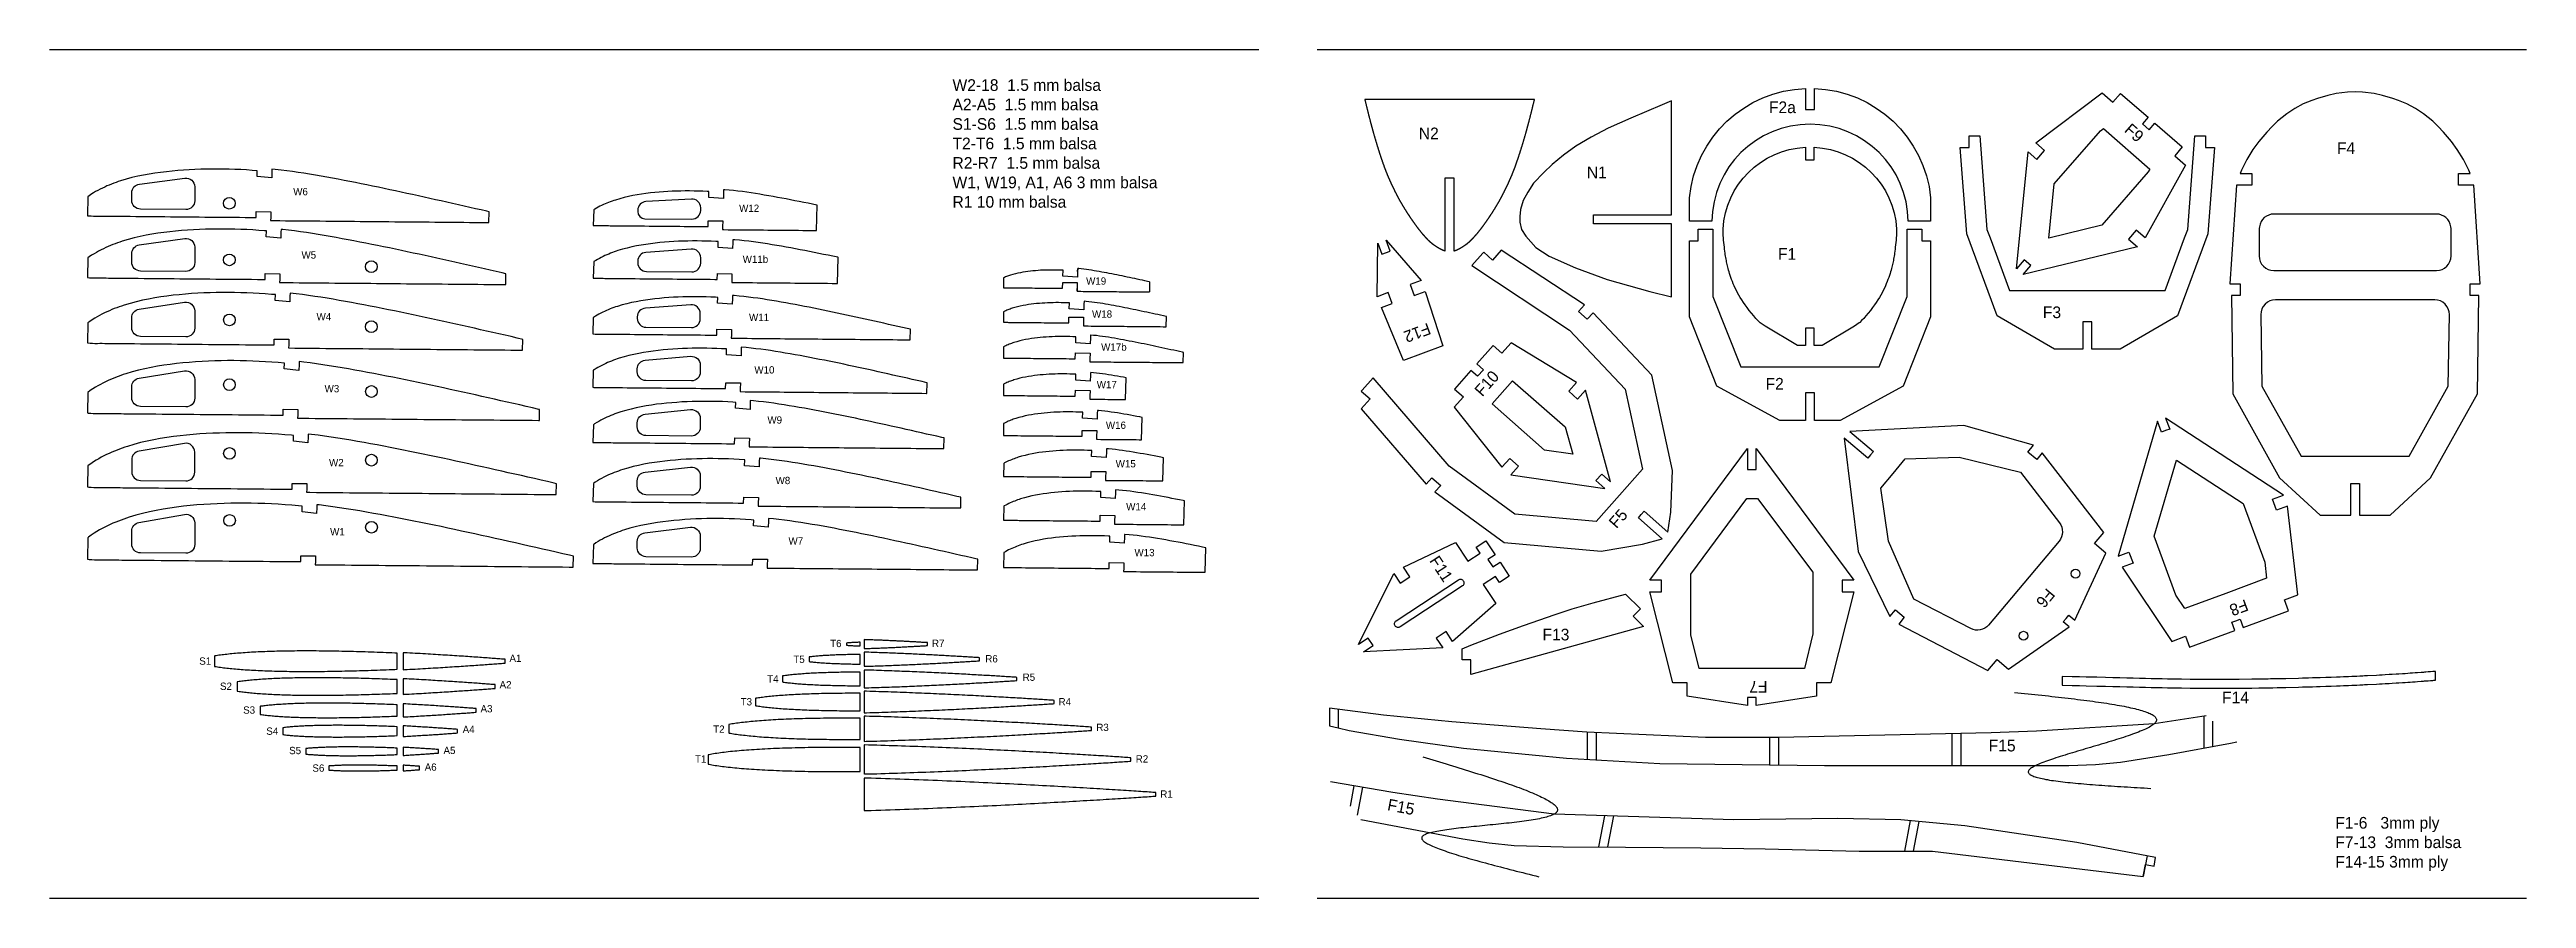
# Model space of a CAD drawing. Extents: x 177 to 1892, y 150 to 1101.
# Drawn here: x 611 to 1459, y 811 to 1101 of the extents above; entities that cross this region are included whole.
import ezdxf

# ---------------------------------------------------------------- set-up
doc = ezdxf.new("R2010")
doc.units = 0
doc.layers.add('SÄLJ', color=7, linetype='CONTINUOUS')

# ---------------------------------------------------------------- blocks, each defined once
blk = doc.blocks.new('*U22')
at = {"layer": 'SÄLJ', "color": 253}
blk.add_text('T1', height=2.5, dxfattribs=at).set_placement((831.85, 857.08))
blk = doc.blocks.new('*U23')
at = {"layer": 'SÄLJ', "color": 253}
blk.add_text('T2', height=2.5, dxfattribs=at).set_placement((838.09, 867.3))
blk = doc.blocks.new('*U24')
at = {"layer": 'SÄLJ', "color": 253}
blk.add_text('T3', height=2.5, dxfattribs=at).set_placement((847.48, 876.67))
blk = doc.blocks.new('*U25')
at = {"layer": 'SÄLJ', "color": 253}
blk.add_text('T4', height=2.5, dxfattribs=at).set_placement((856.55, 884.51))
blk = doc.blocks.new('*U26')
at = {"layer": 'SÄLJ', "color": 253}
blk.add_text('T5', height=2.5, dxfattribs=at).set_placement((865.5, 891.2))
blk = doc.blocks.new('*U27')
at = {"layer": 'SÄLJ', "color": 253}
blk.add_text('T6', height=2.5, dxfattribs=at).set_placement((878.1, 896.63))
blk = doc.blocks.new('*U28')
at = {"layer": 'SÄLJ', "color": 253}
blk.add_text('R1', height=2.5, dxfattribs=at).set_placement((991.08, 845.07))
blk = doc.blocks.new('*U29')
at = {"layer": 'SÄLJ', "color": 253}
blk.add_text('R2', height=2.5, dxfattribs=at).set_placement((982.67, 857.11))
blk = doc.blocks.new('*U30')
at = {"layer": 'SÄLJ', "color": 253}
blk.add_text('R3', height=2.5, dxfattribs=at).set_placement((969.18, 867.91))
blk = doc.blocks.new('*U31')
at = {"layer": 'SÄLJ', "color": 253}
blk.add_text('R4', height=2.5, dxfattribs=at).set_placement((956.27, 876.69))
blk = doc.blocks.new('*U32')
at = {"layer": 'SÄLJ', "color": 253}
blk.add_text('R5', height=2.5, dxfattribs=at).set_placement((943.98, 885.09))
blk = doc.blocks.new('*U33')
at = {"layer": 'SÄLJ', "color": 253}
blk.add_text('R6', height=2.5, dxfattribs=at).set_placement((931.2, 891.4))
blk = doc.blocks.new('*U34')
at = {"layer": 'SÄLJ', "color": 253}
blk.add_text('R7', height=2.5, dxfattribs=at).set_placement((912.94, 896.68))
blk = doc.blocks.new('*U35')
at = {"layer": 'SÄLJ', "color": 253}
blk.add_text('W1', height=2.5, dxfattribs=at).set_placement((706.99, 934.87))
blk = doc.blocks.new('*U36')
at = {"layer": 'SÄLJ', "color": 253}
blk.add_text('W2', height=2.5, dxfattribs=at).set_placement((706.62, 958.57))
blk = doc.blocks.new('*U37')
at = {"layer": 'SÄLJ', "color": 253}
blk.add_text('W3', height=2.5, dxfattribs=at).set_placement((705.1, 983.89))
blk = doc.blocks.new('*U38')
at = {"layer": 'SÄLJ', "color": 253}
blk.add_text('W4', height=2.5, dxfattribs=at).set_placement((702.35, 1008.5))
blk = doc.blocks.new('*U39')
at = {"layer": 'SÄLJ', "color": 253}
blk.add_text('W5', height=2.5, dxfattribs=at).set_placement((697.2, 1029.66))
blk = doc.blocks.new('*U40')
at = {"layer": 'SÄLJ', "color": 253}
blk.add_text('W6', height=2.5, dxfattribs=at).set_placement((694.37, 1051.36))
blk = doc.blocks.new('*U41')
at = {"layer": 'SÄLJ', "color": 253}
blk.add_text('W7', height=2.5, dxfattribs=at).set_placement((863.86, 931.72))
blk = doc.blocks.new('*U42')
at = {"layer": 'SÄLJ', "color": 253}
blk.add_text('W8', height=2.5, dxfattribs=at).set_placement((859.44, 952.44))
blk = doc.blocks.new('*U43')
at = {"layer": 'SÄLJ', "color": 253}
blk.add_text('W9', height=2.5, dxfattribs=at).set_placement((856.64, 973.16))
blk = doc.blocks.new('*U44')
at = {"layer": 'SÄLJ', "color": 253}
blk.add_text('W10', height=2.5, dxfattribs=at).set_placement((852.17, 990.32))
blk = doc.blocks.new('*U45')
at = {"layer": 'SÄLJ', "color": 253}
blk.add_text('W11', height=2.5, dxfattribs=at).set_placement((850.34, 1008.27))
blk = doc.blocks.new('*U46')
at = {"layer": 'SÄLJ', "color": 253}
blk.add_text('W11b', height=2.5, dxfattribs=at).set_placement((848.18, 1028.2))
blk = doc.blocks.new('*U47')
at = {"layer": 'SÄLJ', "color": 253}
blk.add_text('W12', height=2.5, dxfattribs=at).set_placement((846.95, 1045.66))
blk = doc.blocks.new('*U48')
at = {"layer": 'SÄLJ', "color": 253}
blk.add_text('W13', height=2.5, dxfattribs=at).set_placement((982.25, 927.76))
blk = doc.blocks.new('*U49')
at = {"layer": 'SÄLJ', "color": 253}
blk.add_text('W14', height=2.5, dxfattribs=at).set_placement((979.4, 943.46))
blk = doc.blocks.new('*U50')
at = {"layer": 'SÄLJ', "color": 253}
blk.add_text('W15', height=2.5, dxfattribs=at).set_placement((975.82, 958.17))
blk = doc.blocks.new('*U51')
at = {"layer": 'SÄLJ', "color": 253}
blk.add_text('W16', height=2.5, dxfattribs=at).set_placement((972.46, 971.37))
blk = doc.blocks.new('*U52')
at = {"layer": 'SÄLJ', "color": 253}
blk.add_text('W17', height=2.5, dxfattribs=at).set_placement((969.34, 985.27))
blk = doc.blocks.new('*U53')
at = {"layer": 'SÄLJ', "color": 253}
blk.add_text('W17b', height=2.5, dxfattribs=at).set_placement((970.84, 998.12))
blk = doc.blocks.new('*U54')
at = {"layer": 'SÄLJ', "color": 253}
blk.add_text('W18', height=2.5, dxfattribs=at).set_placement((967.72, 1009.42))
blk = doc.blocks.new('*U55')
at = {"layer": 'SÄLJ', "color": 253}
blk.add_text('W19', height=2.5, dxfattribs=at).set_placement((965.7, 1020.73))
blk = doc.blocks.new('*U58')
at = {"layer": 'SÄLJ', "color": 253}
blk.add_text('S1', height=2.5, dxfattribs=at).set_placement((662.22, 890.6))
blk = doc.blocks.new('*U59')
at = {"layer": 'SÄLJ', "color": 253}
blk.add_text('S2', height=2.5, dxfattribs=at).set_placement((669.32, 881.99))
blk = doc.blocks.new('*U60')
at = {"layer": 'SÄLJ', "color": 253}
blk.add_text('S3', height=2.5, dxfattribs=at).set_placement((677.24, 873.84))
blk = doc.blocks.new('*U61')
at = {"layer": 'SÄLJ', "color": 253}
blk.add_text('S4', height=2.5, dxfattribs=at).set_placement((685.16, 866.61))
blk = doc.blocks.new('*U62')
at = {"layer": 'SÄLJ', "color": 253}
blk.add_text('S5', height=2.5, dxfattribs=at).set_placement((692.98, 859.98))
blk = doc.blocks.new('*U63')
at = {"layer": 'SÄLJ', "color": 253}
blk.add_text('S6', height=2.5, dxfattribs=at).set_placement((700.94, 853.97))
blk = doc.blocks.new('*U64')
at = {"layer": 'SÄLJ', "color": 253}
blk.add_text('A1', height=2.5, dxfattribs=at).set_placement((768.37, 891.58))
blk = doc.blocks.new('*U65')
at = {"layer": 'SÄLJ', "color": 253}
blk.add_text('A2', height=2.5, dxfattribs=at).set_placement((764.99, 882.51))
blk = doc.blocks.new('*U66')
at = {"layer": 'SÄLJ', "color": 253}
blk.add_text('A3', height=2.5, dxfattribs=at).set_placement((758.47, 874.29))
blk = doc.blocks.new('*U67')
at = {"layer": 'SÄLJ', "color": 253}
blk.add_text('A4', height=2.5, dxfattribs=at).set_placement((752.35, 867.2))
blk = doc.blocks.new('*U68')
at = {"layer": 'SÄLJ', "color": 253}
blk.add_text('A5', height=2.5, dxfattribs=at).set_placement((745.8, 860.02))
blk = doc.blocks.new('*U69')
at = {"layer": 'SÄLJ', "color": 253}
blk.add_text('A6', height=2.5, dxfattribs=at).set_placement((739.36, 854.31))
blk = doc.blocks.new('*U146')
at = {"layer": 'SÄLJ', "color": 253}
for s, p in [('W2-18  1.5 mm balsa', (919.97, 1087.09)), ('A2-A5  1.5 mm balsa', (919.97, 1080.43)), ('S1-S6  1.5 mm balsa', (919.97, 1073.76)), ('T2-T6  1.5 mm balsa', (919.97, 1067.09)), ('R2-R7  1.5 mm balsa', (919.97, 1060.43)), ('W1, W19, A1, A6 3 mm balsa', (919.97, 1053.76)), ('R1 10 mm balsa ', (919.97, 1047.09))]:
    blk.add_text(s, height=4, dxfattribs=at).set_placement(p)
blk = doc.blocks.new('*U4')
at = {"layer": 'SÄLJ', "color": 253}
blk.add_text('F1', height=4, rotation=360, dxfattribs=at).set_placement((1202.46, 1029.26))
blk = doc.blocks.new('*U5')
at = {"layer": 'SÄLJ', "color": 253}
blk.add_text('F2', height=4, rotation=360, dxfattribs=at).set_placement((1198.2, 984.81))
blk = doc.blocks.new('*U6')
at = {"layer": 'SÄLJ', "color": 253}
blk.add_text('F2a', height=4, rotation=360, dxfattribs=at).set_placement((1199.35, 1079.48))
blk = doc.blocks.new('*U7')
at = {"layer": 'SÄLJ', "color": 253}
blk.add_text('F3', height=4, rotation=360, dxfattribs=at).set_placement((1293.09, 1009.28))
blk = doc.blocks.new('*U8')
at = {"layer": 'SÄLJ', "color": 253}
blk.add_text('F4', height=4, rotation=360, dxfattribs=at).set_placement((1393.72, 1065.48))
blk = doc.blocks.new('*U9')
at = {"layer": 'SÄLJ', "color": 253}
blk.add_text('F5', height=4, rotation=48.58907, dxfattribs=at).set_placement((1147.19, 937.01))
blk = doc.blocks.new('*U10')
at = {"layer": 'SÄLJ', "color": 253}
blk.add_text('F6', height=4, rotation=230.01821, dxfattribs=at).set_placement((1294.49, 917.06))
blk = doc.blocks.new('*U11')
at = {"layer": 'SÄLJ', "color": 253}
blk.add_text('F7', height=4, rotation=180, dxfattribs=at).set_placement((1198.88, 885.02))
blk = doc.blocks.new('*U12')
at = {"layer": 'SÄLJ', "color": 253}
blk.add_text('F8', height=4, rotation=200.29881, dxfattribs=at).set_placement((1362.41, 913.07))
blk = doc.blocks.new('*U13')
at = {"layer": 'SÄLJ', "color": 253}
blk.add_text('F9', height=4, rotation=318.98349, dxfattribs=at).set_placement((1320.68, 1073.29))
blk = doc.blocks.new('*U14')
at = {"layer": 'SÄLJ', "color": 253}
blk.add_text('F10', height=4, rotation=48.58907, dxfattribs=at).set_placement((1101.25, 982.17))
blk = doc.blocks.new('*U15')
at = {"layer": 'SÄLJ', "color": 253}
blk.add_text('F11', height=4, rotation=303.33832, dxfattribs=at).set_placement((1083.02, 926.21))
blk = doc.blocks.new('*U16')
at = {"layer": 'SÄLJ', "color": 253}
blk.add_text('F12', height=4, rotation=200.29881, dxfattribs=at).set_placement((1082.66, 1007.73))
blk = doc.blocks.new('*U17')
at = {"layer": 'SÄLJ', "color": 253}
blk.add_text('N1', height=4, rotation=360, dxfattribs=at).set_placement((1137.04, 1057.2))
blk = doc.blocks.new('*U18')
at = {"layer": 'SÄLJ', "color": 253}
blk.add_text('N2', height=4, rotation=360, dxfattribs=at).set_placement((1079.54, 1070.53))
blk = doc.blocks.new('*U19')
at = {"layer": 'SÄLJ', "color": 253}
blk.add_text('F13', height=4, rotation=360, dxfattribs=at).set_placement((1121.86, 898.93))
blk = doc.blocks.new('*U20')
at = {"layer": 'SÄLJ', "color": 253}
blk.add_text('F14', height=4, rotation=360, dxfattribs=at).set_placement((1354.42, 877.42))
blk = doc.blocks.new('*U21')
at = {"layer": 'SÄLJ', "color": 253}
for s, p in [('F1-6   3mm ply', (1393.15, 834.48)), ('F7-13  3mm balsa', (1393.15, 827.82)), ('F14-15 3mm ply', (1393.15, 821.15))]:
    blk.add_text(s, height=4, rotation=360, dxfattribs=at).set_placement(p)
blk = doc.blocks.new('*U56')
at = {"layer": 'SÄLJ', "color": 253}
blk.add_text('F15', height=4, rotation=349.22175, dxfattribs=at).set_placement((1068.56, 840.81))
blk = doc.blocks.new('*U57')
at = {"layer": 'SÄLJ', "color": 253}
blk.add_text('F15', height=4, rotation=360, dxfattribs=at).set_placement((1274.56, 860.92))

msp = doc.modelspace()

# ---------------------------------------------------------------- linework, layer by layer
at = {"layer": 'SÄLJ'}
msp.add_line((987.44, 1021.68), (987.35, 1018.24), dxfattribs=at)
at = {"layer": 'SÄLJ', "color": 253}
for p, q in [((1051.99, 875.3), (1051.99, 868.97)), ((1137.2, 867.56), (1137.2, 858.17)), ((1140.2, 867.43), (1140.2, 858)), ((1199.59, 865.71), (1199.59, 856.35)), ((1202.59, 865.71), (1202.59, 856.31)), ((1261.97, 867), (1261.97, 856.13)), ((1264.97, 867.06), (1264.97, 856.13)), ((1348.14, 873), (1348.14, 862.12)), ((1351.14, 871.26), (1351.14, 862.67)), ((1057.33, 849.13), (1056.01, 842.2)), ((1060.29, 848.64), (1058.48, 839.12)), ((1143.1, 838.91), (1141.07, 828.22)), ((1146.14, 838.81), (1144.12, 828.2)), ((1247.68, 837.22), (1245.7, 826.79)), ((1250.68, 836.94), (1248.75, 826.8)), ((1328.74, 825.14), (1327.39, 818.04))]:
    msp.add_line(p, q, dxfattribs=at)
at = {"layer": 'SÄLJ', "color": 3}
for points in [[(610.98, 1101.26), (1024.78, 1101.26)], [(1044.78, 1101.26), (1458.58, 1101.26)], [(1024.78, 810.56), (610.98, 810.56)], [(1458.58, 810.56), (1044.78, 810.56)]]:
    msp.add_lwpolyline(points, dxfattribs=at)
at = {"layer": 'SÄLJ'}
for points in [[(1211.92, 1080.67), (1214.92, 1080.67), (1214.92, 1087.93, -0.375563), (1254.7, 1050.52), (1254.7, 1042.43), (1247.02, 1042.43, 0.989057), (1179.82, 1042.43), (1172.14, 1042.43), (1172.14, 1050.52, -0.375563), (1211.92, 1087.93)], [(1230.29, 1007.64), (1228.65, 1006.48), (1217.59, 999.87), (1214.85, 999.87), (1214.85, 1005.87), (1211.85, 1005.87), (1211.85, 999.87), (1209.11, 999.87), (1198.05, 1006.48), (1196.41, 1007.64), (1196.24, 1007.8), (1195.61, 1008.44), (1194.9, 1009.21), (1194.15, 1010.07), (1193.38, 1010.98), (1192.62, 1011.93), (1191.89, 1012.88), (1191.22, 1013.79), (1190.6, 1014.68), (1190.04, 1015.54), (1189.52, 1016.38), (1189.05, 1017.19), (1188.61, 1017.99), (1188.21, 1018.77), (1187.84, 1019.55), (1187.49, 1020.31), (1187.17, 1021.07), (1186.88, 1021.81), (1186.6, 1022.53), (1186.35, 1023.23), (1186.12, 1023.9), (1185.92, 1024.53), (1185.73, 1025.14), (1185.56, 1025.7), (1185.42, 1026.23), (1185.28, 1026.73), (1185.17, 1027.22), (1185.06, 1027.68), (1184.96, 1028.14), (1184.87, 1028.59), (1184.78, 1029.04), (1184.69, 1029.51), (1184.6, 1029.99), (1184.52, 1030.49), (1184.43, 1031.02), (1184.35, 1031.58), (1184.27, 1032.19), (1184.18, 1032.85), (1184.1, 1033.56), (1184.02, 1034.33), (1183.94, 1035.14), (1183.86, 1035.98), (1183.79, 1036.81), (1183.73, 1037.63), (1183.69, 1038.41), (1183.66, 1039.13), (1183.64, 1039.77, -0.383125), (1211.85, 1067.8), (1211.85, 1063.44), (1214.85, 1063.44), (1214.85, 1067.8, -0.383125), (1243.06, 1039.77), (1243.05, 1039.13), (1243.02, 1038.41), (1242.97, 1037.63), (1242.91, 1036.81), (1242.84, 1035.98), (1242.77, 1035.14), (1242.69, 1034.33), (1242.6, 1033.56), (1242.52, 1032.85), (1242.44, 1032.19), (1242.35, 1031.58), (1242.27, 1031.02), (1242.19, 1030.49), (1242.1, 1029.99), (1242.02, 1029.51), (1241.93, 1029.04), (1241.84, 1028.59), (1241.75, 1028.14), (1241.65, 1027.68), (1241.54, 1027.22), (1241.42, 1026.73), (1241.29, 1026.23), (1241.14, 1025.7), (1240.97, 1025.14), (1240.79, 1024.53), (1240.58, 1023.9), (1240.35, 1023.23), (1240.1, 1022.53), (1239.83, 1021.81), (1239.53, 1021.07), (1239.21, 1020.31), (1238.86, 1019.55), (1238.49, 1018.77), (1238.09, 1017.99), (1237.66, 1017.19), (1237.18, 1016.38), (1236.67, 1015.54), (1236.1, 1014.68), (1235.49, 1013.79), (1234.81, 1012.88), (1234.09, 1011.93), (1233.32, 1010.98), (1232.55, 1010.07), (1231.8, 1009.21), (1231.09, 1008.44), (1230.46, 1007.8)], [(1418.47, 962.04), (1431.83, 986), (1432.2, 1010.49, 0.418642), (1427.2, 1015.56), (1399.96, 1015.56), (1372.71, 1015.56, 0.418642), (1367.71, 1010.49), (1368.08, 986), (1381.44, 962.04)], [(1248.99, 913.1), (1240.25, 932.88), (1237.63, 951.09), (1241.82, 956.09), (1246.01, 961.09), (1264.4, 961.68), (1285.4, 956.53), (1298.75, 939.18, -0.351971), (1298.62, 932.91), (1286.58, 918.56), (1274.54, 904.2, -0.351971), (1268.4, 902.98)], [(1093.12, 919.69, -0.414214), (1094.78, 919.34), (1094.83, 919.27, -0.414214), (1094.49, 917.61), (1073.13, 903.56, -0.414214), (1071.47, 903.9), (1071.42, 903.98, -0.414214), (1071.77, 905.64)]]:
    msp.add_lwpolyline(points, format="xyb", close=True, dxfattribs=at)
for points in [[(1319.71, 1086.24), (1329.14, 1078.05), (1327.17, 1075.78), (1329.43, 1073.81), (1331.4, 1076.08), (1340.82, 1067.88), (1338.2, 1064.86), (1341.86, 1061.68), (1328.06, 1036.76), (1325.04, 1039.39), (1322.41, 1036.37), (1325.43, 1033.75), (1286.31, 1024.24), (1288.94, 1027.26), (1286.67, 1029.23), (1284.05, 1026.21), (1288.04, 1066.27), (1291.06, 1063.64), (1293.69, 1066.66), (1290.67, 1069.29), (1313.43, 1086.41), (1317.09, 1083.22)], [(1359.36, 1054.76), (1357.12, 1020.98), (1360.61, 1020.98), (1360.61, 1016.98), (1357.61, 1016.98), (1358.12, 983.33), (1374.12, 954.64), (1387.96, 941.8), (1398.46, 941.8), (1398.46, 952.7), (1399.96, 952.7), (1401.46, 952.7), (1401.46, 941.8), (1411.96, 941.8), (1425.79, 954.64), (1441.79, 983.33), (1442.3, 1016.98), (1439.3, 1016.98), (1439.3, 1020.98), (1442.79, 1020.98), (1440.56, 1054.76), (1435.28, 1054.76), (1435.28, 1058.76), (1439.28, 1058.76), (1438.86, 1059.99), (1437.04, 1063.61), (1434.92, 1067.08), (1432.95, 1069.79), (1430.2, 1072.94), (1428.37, 1074.88), (1426.52, 1076.72), (1423.3, 1079.27), (1420.56, 1081.05), (1417.69, 1082.65), (1414.8, 1083.8), (1412.81, 1084.53), (1409.27, 1085.55), (1406.48, 1086.2), (1402.52, 1086.65), (1399.96, 1086.82), (1397.39, 1086.65), (1393.43, 1086.2), (1390.64, 1085.55), (1387.1, 1084.53), (1385.11, 1083.8), (1382.22, 1082.65), (1379.35, 1081.05), (1376.61, 1079.27), (1373.39, 1076.72), (1371.54, 1074.88), (1369.72, 1072.94), (1366.96, 1069.79), (1364.99, 1067.08), (1362.88, 1063.61), (1361.05, 1059.99), (1360.64, 1058.76), (1364.64, 1058.76), (1364.64, 1054.76)], [(1091.58, 1057.33), (1091.58, 1032.32), (1091.61, 1032.33), (1091.63, 1032.33), (1091.65, 1032.34), (1091.68, 1032.35), (1091.7, 1032.36), (1091.72, 1032.36), (1091.75, 1032.37), (1091.77, 1032.38), (1091.8, 1032.39), (1091.82, 1032.4), (1091.84, 1032.4), (1091.87, 1032.41), (1091.89, 1032.42), (1091.92, 1032.43), (1091.94, 1032.44), (1091.97, 1032.45), (1091.99, 1032.45), (1092.02, 1032.46), (1092.04, 1032.47), (1092.07, 1032.48), (1092.09, 1032.49), (1092.12, 1032.5), (1092.14, 1032.51), (1092.17, 1032.52), (1092.19, 1032.53), (1092.22, 1032.54), (1092.25, 1032.55), (1092.27, 1032.56), (1092.3, 1032.57), (1092.32, 1032.58), (1092.35, 1032.59), (1092.38, 1032.6), (1092.4, 1032.61), (1092.43, 1032.62), (1092.46, 1032.64), (1092.49, 1032.65), (1092.51, 1032.66), (1092.54, 1032.67), (1092.57, 1032.68), (1092.6, 1032.7), (1092.63, 1032.71), (1092.65, 1032.72), (1092.68, 1032.73), (1092.71, 1032.75), (1092.74, 1032.76), (1092.77, 1032.77), (1092.8, 1032.79), (1092.83, 1032.8), (1092.86, 1032.81), (1092.89, 1032.83), (1092.92, 1032.84), (1092.95, 1032.86), (1092.98, 1032.87), (1093.01, 1032.89), (1093.04, 1032.9), (1093.07, 1032.92), (1093.1, 1032.93), (1093.13, 1032.95), (1093.17, 1032.97), (1093.2, 1032.98), (1093.23, 1033), (1093.26, 1033.01), (1093.29, 1033.03), (1093.33, 1033.05), (1093.36, 1033.07), (1093.39, 1033.08), (1093.43, 1033.1), (1093.46, 1033.12), (1093.5, 1033.14), (1093.53, 1033.16), (1093.56, 1033.18), (1093.6, 1033.2), (1093.63, 1033.21), (1093.67, 1033.23), (1093.71, 1033.25), (1093.74, 1033.27), (1093.78, 1033.29), (1093.81, 1033.32), (1093.85, 1033.34), (1093.89, 1033.36), (1093.92, 1033.38), (1093.96, 1033.4), (1094, 1033.42), (1094.03, 1033.44), (1094.07, 1033.46), (1094.11, 1033.49), (1094.15, 1033.51), (1094.18, 1033.53), (1094.22, 1033.55), (1094.26, 1033.58), (1094.3, 1033.6), (1094.34, 1033.62), (1094.37, 1033.65), (1094.41, 1033.67), (1094.45, 1033.69), (1094.49, 1033.72), (1094.53, 1033.74), (1094.57, 1033.77), (1094.61, 1033.79), (1094.64, 1033.81), (1094.68, 1033.84), (1094.72, 1033.86), (1094.76, 1033.89), (1094.8, 1033.91), (1094.84, 1033.94), (1094.88, 1033.96), (1094.92, 1033.99), (1094.96, 1034.01), (1094.99, 1034.04), (1095.03, 1034.07), (1095.07, 1034.09), (1095.11, 1034.12), (1095.15, 1034.14), (1095.19, 1034.17), (1095.23, 1034.19), (1095.26, 1034.22), (1095.3, 1034.25), (1095.34, 1034.27), (1095.38, 1034.3), (1095.42, 1034.33), (1095.46, 1034.35), (1095.49, 1034.38), (1095.53, 1034.4), (1095.57, 1034.43), (1095.61, 1034.46), (1095.64, 1034.48), (1095.68, 1034.51), (1095.72, 1034.54), (1095.75, 1034.56), (1095.79, 1034.59), (1095.83, 1034.62), (1095.86, 1034.64), (1095.9, 1034.67), (1095.94, 1034.7), (1095.97, 1034.72), (1096.01, 1034.75), (1096.04, 1034.78), (1096.08, 1034.8), (1096.11, 1034.83), (1096.15, 1034.86), (1096.18, 1034.88), (1096.21, 1034.91), (1096.25, 1034.94), (1096.28, 1034.96), (1096.32, 1034.99), (1096.35, 1035.02), (1096.38, 1035.05), (1096.42, 1035.07), (1096.45, 1035.1), (1096.48, 1035.13), (1096.52, 1035.15), (1096.55, 1035.18), (1096.58, 1035.21), (1096.62, 1035.24), (1096.65, 1035.26), (1096.68, 1035.29), (1096.71, 1035.32), (1096.75, 1035.35), (1096.78, 1035.38), (1096.81, 1035.4), (1096.84, 1035.43), (1096.87, 1035.46), (1096.91, 1035.49), (1096.94, 1035.52), (1096.97, 1035.55), (1097, 1035.58), (1097.03, 1035.61), (1097.07, 1035.64), (1097.1, 1035.66), (1097.13, 1035.69), (1097.16, 1035.72), (1097.19, 1035.75), (1097.23, 1035.78), (1097.26, 1035.81), (1097.29, 1035.84), (1097.32, 1035.88), (1097.35, 1035.91), (1097.39, 1035.94), (1097.42, 1035.97), (1097.45, 1036), (1097.48, 1036.03), (1097.51, 1036.06), (1097.55, 1036.1), (1097.58, 1036.13), (1097.61, 1036.16), (1097.64, 1036.19), (1097.68, 1036.23), (1097.71, 1036.26), (1097.74, 1036.29), (1097.78, 1036.33), (1097.81, 1036.36), (1097.84, 1036.4), (1097.88, 1036.43), (1097.91, 1036.47), (1097.94, 1036.5), (1097.98, 1036.54), (1098.01, 1036.57), (1098.05, 1036.61), (1098.08, 1036.64), (1098.11, 1036.68), (1098.15, 1036.72), (1098.18, 1036.76), (1098.22, 1036.79), (1098.25, 1036.83), (1098.29, 1036.87), (1098.32, 1036.91), (1098.36, 1036.95), (1098.4, 1036.99), (1098.43, 1037.02), (1098.47, 1037.06), (1098.5, 1037.1), (1098.54, 1037.14), (1098.58, 1037.18), (1098.61, 1037.23), (1098.65, 1037.27), (1098.69, 1037.31), (1098.73, 1037.35), (1098.76, 1037.39), (1098.8, 1037.43), (1098.84, 1037.48), (1098.88, 1037.52), (1098.91, 1037.56), (1098.95, 1037.61), (1098.99, 1037.65), (1099.03, 1037.69), (1099.07, 1037.74), (1099.11, 1037.78), (1099.14, 1037.83), (1099.18, 1037.87), (1099.22, 1037.92), (1099.26, 1037.96), (1099.3, 1038.01), (1099.34, 1038.05), (1099.38, 1038.1), (1099.42, 1038.15), (1099.46, 1038.19), (1099.5, 1038.24), (1099.54, 1038.29), (1099.58, 1038.34), (1099.62, 1038.39), (1099.66, 1038.43), (1099.7, 1038.48), (1099.74, 1038.53), (1099.78, 1038.58), (1099.82, 1038.63), (1099.86, 1038.68), (1099.9, 1038.73), (1099.94, 1038.78), (1099.99, 1038.83), (1100.03, 1038.88), (1100.07, 1038.93), (1100.11, 1038.98), (1100.15, 1039.04), (1100.19, 1039.09), (1100.23, 1039.14), (1100.28, 1039.19), (1100.32, 1039.24), (1100.36, 1039.3), (1100.4, 1039.35), (1100.44, 1039.4), (1100.49, 1039.46), (1100.53, 1039.51), (1100.57, 1039.57), (1100.61, 1039.62), (1100.66, 1039.68), (1100.7, 1039.73), (1100.74, 1039.79), (1100.79, 1039.84), (1100.83, 1039.9), (1100.87, 1039.95), (1100.91, 1040.01), (1100.96, 1040.07), (1101, 1040.12), (1101.04, 1040.18), (1101.09, 1040.24), (1101.13, 1040.29), (1101.17, 1040.35), (1101.22, 1040.41), (1101.26, 1040.47), (1101.31, 1040.53), (1101.35, 1040.58), (1101.39, 1040.64), (1101.44, 1040.7), (1101.48, 1040.76), (1101.52, 1040.82), (1101.57, 1040.88), (1101.61, 1040.94), (1101.66, 1041), (1101.7, 1041.06), (1101.74, 1041.12), (1101.79, 1041.18), (1101.83, 1041.24), (1101.88, 1041.3), (1101.92, 1041.36), (1101.97, 1041.42), (1102.01, 1041.48), (1102.05, 1041.55), (1102.1, 1041.61), (1102.14, 1041.67), (1102.19, 1041.73), (1102.23, 1041.79), (1102.28, 1041.86), (1102.32, 1041.92), (1102.37, 1041.98), (1102.41, 1042.04), (1102.46, 1042.11), (1102.5, 1042.17), (1102.54, 1042.23), (1102.59, 1042.3), (1102.63, 1042.36), (1102.68, 1042.42), (1102.72, 1042.49), (1102.77, 1042.55), (1102.81, 1042.62), (1102.86, 1042.68), (1102.9, 1042.74), (1102.95, 1042.81), (1102.99, 1042.87), (1103.04, 1042.94), (1103.08, 1043), (1103.13, 1043.07), (1103.17, 1043.13), (1103.21, 1043.2), (1103.26, 1043.26), (1103.3, 1043.33), (1103.35, 1043.39), (1103.39, 1043.46), (1103.44, 1043.52), (1103.48, 1043.59), (1103.53, 1043.66), (1103.57, 1043.72), (1103.62, 1043.79), (1103.66, 1043.85), (1103.7, 1043.92), (1103.75, 1043.98), (1103.79, 1044.05), (1103.84, 1044.12), (1103.88, 1044.18), (1103.93, 1044.25), (1103.97, 1044.32), (1104.01, 1044.38), (1104.06, 1044.45), (1104.1, 1044.52), (1104.15, 1044.58), (1104.19, 1044.65), (1104.23, 1044.72), (1104.28, 1044.78), (1104.32, 1044.85), (1104.36, 1044.92), (1104.41, 1044.98), (1104.45, 1045.05), (1104.49, 1045.12), (1104.54, 1045.18), (1104.58, 1045.25), (1104.62, 1045.32), (1104.67, 1045.38), (1104.71, 1045.45), (1104.75, 1045.52), (1104.8, 1045.58), (1104.84, 1045.65), (1104.88, 1045.72), (1104.92, 1045.78), (1104.97, 1045.85), (1105.01, 1045.92), (1105.05, 1045.98), (1105.09, 1046.05), (1105.13, 1046.12), (1105.18, 1046.18), (1105.22, 1046.25), (1105.26, 1046.31), (1105.3, 1046.38), (1105.34, 1046.45), (1105.38, 1046.51), (1105.43, 1046.58), (1105.47, 1046.65), (1105.51, 1046.71), (1105.55, 1046.78), (1105.59, 1046.84), (1105.63, 1046.91), (1105.67, 1046.97), (1105.71, 1047.04), (1105.75, 1047.11), (1105.79, 1047.17), (1105.83, 1047.24), (1105.87, 1047.3), (1105.91, 1047.37), (1105.95, 1047.43), (1105.99, 1047.5), (1106.03, 1047.56), (1106.07, 1047.63), (1106.11, 1047.69), (1106.14, 1047.76), (1106.18, 1047.82), (1106.22, 1047.88), (1106.26, 1047.95), (1106.3, 1048.01), (1106.34, 1048.08), (1106.37, 1048.14), (1106.41, 1048.2), (1106.45, 1048.27), (1106.49, 1048.33), (1106.52, 1048.4), (1106.56, 1048.46), (1106.6, 1048.52), (1106.63, 1048.59), (1106.67, 1048.65), (1106.71, 1048.71), (1106.74, 1048.78), (1106.78, 1048.84), (1106.82, 1048.9), (1106.85, 1048.97), (1106.89, 1049.03), (1106.93, 1049.09), (1106.96, 1049.16), (1107, 1049.22), (1107.03, 1049.29), (1107.07, 1049.35), (1107.11, 1049.41), (1107.14, 1049.48), (1107.18, 1049.54), (1107.21, 1049.6), (1107.25, 1049.67), (1107.28, 1049.73), (1107.32, 1049.8), (1107.36, 1049.86), (1107.39, 1049.92), (1107.43, 1049.99), (1107.46, 1050.05), (1107.5, 1050.12), (1107.53, 1050.18), (1107.57, 1050.25), (1107.6, 1050.31), (1107.64, 1050.38), (1107.67, 1050.44), (1107.71, 1050.51), (1107.74, 1050.57), (1107.78, 1050.64), (1107.81, 1050.7), (1107.85, 1050.77), (1107.89, 1050.84), (1107.92, 1050.9), (1107.96, 1050.97), (1107.99, 1051.04), (1108.03, 1051.1), (1108.06, 1051.17), (1108.1, 1051.24), (1108.13, 1051.3), (1108.17, 1051.37), (1108.2, 1051.44), (1108.24, 1051.51), (1108.27, 1051.58), (1108.31, 1051.64), (1108.35, 1051.71), (1108.38, 1051.78), (1108.42, 1051.85), (1108.45, 1051.92), (1108.49, 1051.99), (1108.53, 1052.06), (1108.56, 1052.13), (1108.6, 1052.2), (1108.63, 1052.27), (1108.67, 1052.34), (1108.71, 1052.41), (1108.74, 1052.49), (1108.78, 1052.56), (1108.81, 1052.63), (1108.85, 1052.7), (1108.89, 1052.77), (1108.92, 1052.85), (1108.96, 1052.92), (1109, 1052.99), (1109.03, 1053.07), (1109.07, 1053.14), (1109.11, 1053.21), (1109.14, 1053.29), (1109.18, 1053.36), (1109.22, 1053.44), (1109.25, 1053.51), (1109.29, 1053.59), (1109.33, 1053.66), (1109.36, 1053.74), (1109.4, 1053.81), (1109.44, 1053.89), (1109.47, 1053.96), (1109.51, 1054.04), (1109.55, 1054.11), (1109.58, 1054.19), (1109.62, 1054.27), (1109.66, 1054.34), (1109.69, 1054.42), (1109.73, 1054.5), (1109.77, 1054.57), (1109.8, 1054.65), (1109.84, 1054.73), (1109.88, 1054.81), (1109.91, 1054.88), (1109.95, 1054.96), (1109.98, 1055.04), (1110.02, 1055.12), (1110.06, 1055.2), (1110.09, 1055.28), (1110.13, 1055.35), (1110.17, 1055.43), (1110.2, 1055.51), (1110.24, 1055.59), (1110.28, 1055.67), (1110.31, 1055.75), (1110.35, 1055.83), (1110.38, 1055.91), (1110.42, 1055.99), (1110.46, 1056.07), (1110.49, 1056.15), (1110.53, 1056.23), (1110.56, 1056.31), (1110.6, 1056.39), (1110.63, 1056.47), (1110.67, 1056.55), (1110.71, 1056.63), (1110.74, 1056.71), (1110.78, 1056.79), (1110.81, 1056.87), (1110.85, 1056.95), (1110.88, 1057.03), (1110.92, 1057.11), (1110.95, 1057.2), (1110.99, 1057.28), (1111.02, 1057.36), (1111.06, 1057.44), (1111.09, 1057.52), (1111.13, 1057.61), (1111.16, 1057.69), (1111.2, 1057.77), (1111.23, 1057.85), (1111.27, 1057.94), (1111.3, 1058.02), (1111.34, 1058.11), (1111.37, 1058.19), (1111.41, 1058.27), (1111.44, 1058.36), (1111.48, 1058.44), (1111.51, 1058.53), (1111.54, 1058.62), (1111.58, 1058.7), (1111.61, 1058.79), (1111.65, 1058.88), (1111.68, 1058.96), (1111.72, 1059.05), (1111.75, 1059.14), (1111.79, 1059.23), (1111.82, 1059.32), (1111.86, 1059.41), (1111.89, 1059.5), (1111.93, 1059.59), (1111.96, 1059.68), (1112, 1059.77), (1112.04, 1059.86), (1112.07, 1059.95), (1112.11, 1060.05), (1112.14, 1060.14), (1112.18, 1060.23), (1112.21, 1060.33), (1112.25, 1060.42), (1112.28, 1060.52), (1112.32, 1060.61), (1112.36, 1060.71), (1112.39, 1060.81), (1112.43, 1060.91), (1112.47, 1061), (1112.5, 1061.1), (1112.54, 1061.2), (1112.58, 1061.3), (1112.61, 1061.41), (1112.65, 1061.51), (1112.69, 1061.61), (1112.72, 1061.71), (1112.76, 1061.82), (1112.8, 1061.92), (1112.84, 1062.03), (1112.87, 1062.13), (1112.91, 1062.24), (1112.95, 1062.35), (1112.99, 1062.46), (1113.03, 1062.57), (1113.06, 1062.68), (1113.1, 1062.79), (1113.14, 1062.9), (1113.18, 1063.01), (1113.22, 1063.13), (1113.26, 1063.24), (1113.3, 1063.35), (1113.34, 1063.47), (1113.38, 1063.59), (1113.42, 1063.7), (1113.46, 1063.82), (1113.5, 1063.94), (1113.54, 1064.06), (1113.58, 1064.18), (1113.62, 1064.3), (1113.66, 1064.42), (1113.7, 1064.54), (1113.74, 1064.66), (1113.78, 1064.78), (1113.82, 1064.91), (1113.86, 1065.03), (1113.9, 1065.16), (1113.94, 1065.28), (1113.98, 1065.41), (1114.02, 1065.53), (1114.06, 1065.66), (1114.11, 1065.79), (1114.15, 1065.92), (1114.19, 1066.05), (1114.23, 1066.18), (1114.27, 1066.31), (1114.31, 1066.44), (1114.36, 1066.57), (1114.4, 1066.7), (1114.44, 1066.83), (1114.48, 1066.96), (1114.52, 1067.1), (1114.56, 1067.23), (1114.61, 1067.36), (1114.65, 1067.5), (1114.69, 1067.63), (1114.73, 1067.77), (1114.78, 1067.91), (1114.82, 1068.04), (1114.86, 1068.18), (1114.9, 1068.32), (1114.94, 1068.45), (1114.99, 1068.59), (1115.03, 1068.73), (1115.07, 1068.87), (1115.11, 1069.01), (1115.16, 1069.15), (1115.2, 1069.29), (1115.24, 1069.43), (1115.28, 1069.57), (1115.32, 1069.71), (1115.37, 1069.85), (1115.41, 1069.99), (1115.45, 1070.14), (1115.49, 1070.28), (1115.54, 1070.42), (1115.58, 1070.57), (1115.62, 1070.71), (1115.66, 1070.85), (1115.7, 1071), (1115.75, 1071.14), (1115.79, 1071.29), (1115.83, 1071.43), (1115.87, 1071.58), (1115.91, 1071.72), (1115.96, 1071.87), (1116, 1072.02), (1116.04, 1072.16), (1116.08, 1072.31), (1116.12, 1072.46), (1116.16, 1072.61), (1116.21, 1072.76), (1116.25, 1072.9), (1116.29, 1073.05), (1116.33, 1073.2), (1116.37, 1073.35), (1116.42, 1073.51), (1116.46, 1073.66), (1116.5, 1073.81), (1116.54, 1073.96), (1116.58, 1074.11), (1116.63, 1074.27), (1116.67, 1074.42), (1116.71, 1074.58), (1116.75, 1074.73), (1116.79, 1074.89), (1116.84, 1075.04), (1116.88, 1075.2), (1116.92, 1075.36), (1116.96, 1075.51), (1117, 1075.67), (1117.05, 1075.83), (1117.09, 1075.99), (1117.13, 1076.15), (1117.17, 1076.31), (1117.22, 1076.47), (1117.26, 1076.64), (1117.3, 1076.8), (1117.34, 1076.96), (1117.39, 1077.13), (1117.43, 1077.29), (1117.47, 1077.46), (1117.52, 1077.62), (1117.56, 1077.79), (1117.6, 1077.96), (1117.65, 1078.13), (1117.69, 1078.3), (1117.73, 1078.47), (1117.78, 1078.64), (1117.82, 1078.81), (1117.86, 1078.98), (1117.91, 1079.16), (1117.95, 1079.33), (1118, 1079.51), (1118.04, 1079.68), (1118.08, 1079.86), (1118.13, 1080.04), (1118.17, 1080.22), (1118.22, 1080.39), (1118.26, 1080.57), (1118.31, 1080.76), (1118.35, 1080.94), (1118.4, 1081.12), (1118.44, 1081.3), (1118.49, 1081.49), (1118.53, 1081.67), (1118.58, 1081.86), (1118.62, 1082.05), (1118.67, 1082.24), (1118.71, 1082.42), (1118.76, 1082.61), (1118.8, 1082.8), (1118.85, 1083), (1118.9, 1083.19), (1118.94, 1083.38), (1118.99, 1083.57), (1119.03, 1083.77), (1119.08, 1083.96), (1119.12, 1084.11), (1061.09, 1084.11), (1061.12, 1083.96), (1061.17, 1083.77), (1061.22, 1083.57), (1061.26, 1083.38), (1061.31, 1083.19), (1061.35, 1083), (1061.4, 1082.8), (1061.45, 1082.61), (1061.49, 1082.42), (1061.54, 1082.24), (1061.58, 1082.05), (1061.63, 1081.86), (1061.67, 1081.67), (1061.72, 1081.49), (1061.76, 1081.3), (1061.81, 1081.12), (1061.85, 1080.94), (1061.9, 1080.76), (1061.94, 1080.57), (1061.99, 1080.39), (1062.03, 1080.22), (1062.08, 1080.04), (1062.12, 1079.86), (1062.16, 1079.68), (1062.21, 1079.51), (1062.25, 1079.33), (1062.3, 1079.16), (1062.34, 1078.98), (1062.38, 1078.81), (1062.43, 1078.64), (1062.47, 1078.47), (1062.51, 1078.3), (1062.56, 1078.13), (1062.6, 1077.96), (1062.64, 1077.79), (1062.69, 1077.62), (1062.73, 1077.46), (1062.77, 1077.29), (1062.82, 1077.13), (1062.86, 1076.96), (1062.9, 1076.8), (1062.94, 1076.64), (1062.99, 1076.47), (1063.03, 1076.31), (1063.07, 1076.15), (1063.11, 1075.99), (1063.16, 1075.83), (1063.2, 1075.67), (1063.24, 1075.51), (1063.28, 1075.36), (1063.33, 1075.2), (1063.37, 1075.04), (1063.41, 1074.89), (1063.45, 1074.73), (1063.49, 1074.58), (1063.54, 1074.42), (1063.58, 1074.27), (1063.62, 1074.11), (1063.66, 1073.96), (1063.7, 1073.81), (1063.75, 1073.66), (1063.79, 1073.51), (1063.83, 1073.35), (1063.87, 1073.2), (1063.91, 1073.05), (1063.96, 1072.9), (1064, 1072.76), (1064.04, 1072.61), (1064.08, 1072.46), (1064.12, 1072.31), (1064.16, 1072.16), (1064.21, 1072.02), (1064.25, 1071.87), (1064.29, 1071.72), (1064.33, 1071.58), (1064.37, 1071.43), (1064.42, 1071.29), (1064.46, 1071.14), (1064.5, 1071), (1064.54, 1070.85), (1064.58, 1070.71), (1064.63, 1070.57), (1064.67, 1070.42), (1064.71, 1070.28), (1064.75, 1070.14), (1064.8, 1069.99), (1064.84, 1069.85), (1064.88, 1069.71), (1064.92, 1069.57), (1064.96, 1069.43), (1065.01, 1069.29), (1065.05, 1069.15), (1065.09, 1069.01), (1065.13, 1068.87), (1065.18, 1068.73), (1065.22, 1068.59), (1065.26, 1068.45), (1065.3, 1068.32), (1065.34, 1068.18), (1065.39, 1068.04), (1065.43, 1067.91), (1065.47, 1067.77), (1065.51, 1067.63), (1065.56, 1067.5), (1065.6, 1067.36), (1065.64, 1067.23), (1065.68, 1067.1), (1065.72, 1066.96), (1065.76, 1066.83), (1065.81, 1066.7), (1065.85, 1066.57), (1065.89, 1066.44), (1065.93, 1066.31), (1065.97, 1066.18), (1066.02, 1066.05), (1066.06, 1065.92), (1066.1, 1065.79), (1066.14, 1065.66), (1066.18, 1065.53), (1066.22, 1065.41), (1066.26, 1065.28), (1066.3, 1065.16), (1066.34, 1065.03), (1066.39, 1064.91), (1066.43, 1064.78), (1066.47, 1064.66), (1066.51, 1064.54), (1066.55, 1064.42), (1066.59, 1064.3), (1066.63, 1064.18), (1066.67, 1064.06), (1066.71, 1063.94), (1066.75, 1063.82), (1066.79, 1063.7), (1066.83, 1063.59), (1066.87, 1063.47), (1066.91, 1063.35), (1066.95, 1063.24), (1066.99, 1063.13), (1067.02, 1063.01), (1067.06, 1062.9), (1067.1, 1062.79), (1067.14, 1062.68), (1067.18, 1062.57), (1067.22, 1062.46), (1067.26, 1062.35), (1067.29, 1062.24), (1067.33, 1062.13), (1067.37, 1062.03), (1067.41, 1061.92), (1067.44, 1061.82), (1067.48, 1061.71), (1067.52, 1061.61), (1067.56, 1061.51), (1067.59, 1061.41), (1067.63, 1061.3), (1067.67, 1061.2), (1067.7, 1061.1), (1067.74, 1061), (1067.77, 1060.91), (1067.81, 1060.81), (1067.85, 1060.71), (1067.88, 1060.61), (1067.92, 1060.52), (1067.95, 1060.42), (1067.99, 1060.33), (1068.03, 1060.23), (1068.06, 1060.14), (1068.1, 1060.05), (1068.13, 1059.95), (1068.17, 1059.86), (1068.2, 1059.77), (1068.24, 1059.68), (1068.27, 1059.59), (1068.31, 1059.5), (1068.34, 1059.41), (1068.38, 1059.32), (1068.41, 1059.23), (1068.45, 1059.14), (1068.48, 1059.05), (1068.52, 1058.96), (1068.55, 1058.88), (1068.59, 1058.79), (1068.62, 1058.7), (1068.66, 1058.62), (1068.69, 1058.53), (1068.73, 1058.44), (1068.76, 1058.36), (1068.8, 1058.27), (1068.83, 1058.19), (1068.87, 1058.11), (1068.9, 1058.02), (1068.94, 1057.94), (1068.97, 1057.85), (1069.01, 1057.77), (1069.04, 1057.69), (1069.08, 1057.61), (1069.11, 1057.52), (1069.15, 1057.44), (1069.18, 1057.36), (1069.22, 1057.28), (1069.25, 1057.2), (1069.29, 1057.11), (1069.32, 1057.03), (1069.36, 1056.95), (1069.39, 1056.87), (1069.43, 1056.79), (1069.46, 1056.71), (1069.5, 1056.63), (1069.53, 1056.55), (1069.57, 1056.47), (1069.61, 1056.39), (1069.64, 1056.31), (1069.68, 1056.23), (1069.71, 1056.15), (1069.75, 1056.07), (1069.78, 1055.99), (1069.82, 1055.91), (1069.86, 1055.83), (1069.89, 1055.75), (1069.93, 1055.67), (1069.96, 1055.59), (1070, 1055.51), (1070.04, 1055.43), (1070.07, 1055.35), (1070.11, 1055.28), (1070.15, 1055.2), (1070.18, 1055.12), (1070.22, 1055.04), (1070.26, 1054.96), (1070.29, 1054.88), (1070.33, 1054.81), (1070.37, 1054.73), (1070.4, 1054.65), (1070.44, 1054.57), (1070.47, 1054.5), (1070.51, 1054.42), (1070.55, 1054.34), (1070.58, 1054.27), (1070.62, 1054.19), (1070.66, 1054.11), (1070.69, 1054.04), (1070.73, 1053.96), (1070.77, 1053.89), (1070.8, 1053.81), (1070.84, 1053.74), (1070.88, 1053.66), (1070.91, 1053.59), (1070.95, 1053.51), (1070.99, 1053.44), (1071.02, 1053.36), (1071.06, 1053.29), (1071.1, 1053.21), (1071.13, 1053.14), (1071.17, 1053.07), (1071.21, 1052.99), (1071.24, 1052.92), (1071.28, 1052.85), (1071.32, 1052.77), (1071.35, 1052.7), (1071.39, 1052.63), (1071.43, 1052.56), (1071.46, 1052.49), (1071.5, 1052.41), (1071.53, 1052.34), (1071.57, 1052.27), (1071.61, 1052.2), (1071.64, 1052.13), (1071.68, 1052.06), (1071.71, 1051.99), (1071.75, 1051.92), (1071.79, 1051.85), (1071.82, 1051.78), (1071.86, 1051.71), (1071.89, 1051.64), (1071.93, 1051.58), (1071.96, 1051.51), (1072, 1051.44), (1072.04, 1051.37), (1072.07, 1051.3), (1072.11, 1051.24), (1072.14, 1051.17), (1072.18, 1051.1), (1072.21, 1051.04), (1072.25, 1050.97), (1072.28, 1050.9), (1072.32, 1050.84), (1072.35, 1050.77), (1072.39, 1050.7), (1072.42, 1050.64), (1072.46, 1050.57), (1072.49, 1050.51), (1072.53, 1050.44), (1072.57, 1050.38), (1072.6, 1050.31), (1072.64, 1050.25), (1072.67, 1050.18), (1072.71, 1050.12), (1072.74, 1050.05), (1072.78, 1049.99), (1072.81, 1049.92), (1072.85, 1049.86), (1072.88, 1049.8), (1072.92, 1049.73), (1072.95, 1049.67), (1072.99, 1049.6), (1073.03, 1049.54), (1073.06, 1049.48), (1073.1, 1049.41), (1073.13, 1049.35), (1073.17, 1049.29), (1073.21, 1049.22), (1073.24, 1049.16), (1073.28, 1049.09), (1073.31, 1049.03), (1073.35, 1048.97), (1073.39, 1048.9), (1073.42, 1048.84), (1073.46, 1048.78), (1073.5, 1048.71), (1073.53, 1048.65), (1073.57, 1048.59), (1073.61, 1048.52), (1073.64, 1048.46), (1073.68, 1048.4), (1073.72, 1048.33), (1073.76, 1048.27), (1073.79, 1048.2), (1073.83, 1048.14), (1073.87, 1048.08), (1073.91, 1048.01), (1073.94, 1047.95), (1073.98, 1047.88), (1074.02, 1047.82), (1074.06, 1047.76), (1074.1, 1047.69), (1074.14, 1047.63), (1074.18, 1047.56), (1074.22, 1047.5), (1074.25, 1047.43), (1074.29, 1047.37), (1074.33, 1047.3), (1074.37, 1047.24), (1074.41, 1047.17), (1074.45, 1047.11), (1074.49, 1047.04), (1074.53, 1046.97), (1074.57, 1046.91), (1074.61, 1046.84), (1074.66, 1046.78), (1074.7, 1046.71), (1074.74, 1046.65), (1074.78, 1046.58), (1074.82, 1046.51), (1074.86, 1046.45), (1074.9, 1046.38), (1074.94, 1046.31), (1074.99, 1046.25), (1075.03, 1046.18), (1075.07, 1046.12), (1075.11, 1046.05), (1075.15, 1045.98), (1075.2, 1045.92), (1075.24, 1045.85), (1075.28, 1045.78), (1075.32, 1045.72), (1075.37, 1045.65), (1075.41, 1045.58), (1075.45, 1045.52), (1075.49, 1045.45), (1075.54, 1045.38), (1075.58, 1045.32), (1075.62, 1045.25), (1075.67, 1045.18), (1075.71, 1045.12), (1075.75, 1045.05), (1075.8, 1044.98), (1075.84, 1044.92), (1075.88, 1044.85), (1075.93, 1044.78), (1075.97, 1044.72), (1076.01, 1044.65), (1076.06, 1044.58), (1076.1, 1044.52), (1076.15, 1044.45), (1076.19, 1044.38), (1076.23, 1044.32), (1076.28, 1044.25), (1076.32, 1044.18), (1076.37, 1044.12), (1076.41, 1044.05), (1076.46, 1043.98), (1076.5, 1043.92), (1076.54, 1043.85), (1076.59, 1043.79), (1076.63, 1043.72), (1076.68, 1043.66), (1076.72, 1043.59), (1076.77, 1043.52), (1076.81, 1043.46), (1076.86, 1043.39), (1076.9, 1043.33), (1076.94, 1043.26), (1076.99, 1043.2), (1077.03, 1043.13), (1077.08, 1043.07), (1077.12, 1043), (1077.17, 1042.94), (1077.21, 1042.87), (1077.26, 1042.81), (1077.3, 1042.74), (1077.35, 1042.68), (1077.39, 1042.62), (1077.44, 1042.55), (1077.48, 1042.49), (1077.53, 1042.42), (1077.57, 1042.36), (1077.61, 1042.3), (1077.66, 1042.23), (1077.7, 1042.17), (1077.75, 1042.11), (1077.79, 1042.04), (1077.84, 1041.98), (1077.88, 1041.92), (1077.93, 1041.86), (1077.97, 1041.79), (1078.02, 1041.73), (1078.06, 1041.67), (1078.1, 1041.61), (1078.15, 1041.55), (1078.19, 1041.48), (1078.24, 1041.42), (1078.28, 1041.36), (1078.33, 1041.3), (1078.37, 1041.24), (1078.42, 1041.18), (1078.46, 1041.12), (1078.5, 1041.06), (1078.55, 1041), (1078.59, 1040.94), (1078.64, 1040.88), (1078.68, 1040.82), (1078.72, 1040.76), (1078.77, 1040.7), (1078.81, 1040.64), (1078.85, 1040.58), (1078.9, 1040.53), (1078.94, 1040.47), (1078.99, 1040.41), (1079.03, 1040.35), (1079.07, 1040.29), (1079.12, 1040.24), (1079.16, 1040.18), (1079.2, 1040.12), (1079.25, 1040.07), (1079.29, 1040.01), (1079.33, 1039.95), (1079.38, 1039.9), (1079.42, 1039.84), (1079.46, 1039.79), (1079.5, 1039.73), (1079.55, 1039.68), (1079.59, 1039.62), (1079.63, 1039.57), (1079.67, 1039.51), (1079.72, 1039.46), (1079.76, 1039.4), (1079.8, 1039.35), (1079.84, 1039.3), (1079.89, 1039.24), (1079.93, 1039.19), (1079.97, 1039.14), (1080.01, 1039.09), (1080.05, 1039.04), (1080.09, 1038.98), (1080.14, 1038.93), (1080.18, 1038.88), (1080.22, 1038.83), (1080.26, 1038.78), (1080.3, 1038.73), (1080.34, 1038.68), (1080.38, 1038.63), (1080.42, 1038.58), (1080.46, 1038.53), (1080.5, 1038.48), (1080.55, 1038.43), (1080.59, 1038.39), (1080.63, 1038.34), (1080.67, 1038.29), (1080.71, 1038.24), (1080.75, 1038.19), (1080.79, 1038.15), (1080.83, 1038.1), (1080.86, 1038.05), (1080.9, 1038.01), (1080.94, 1037.96), (1080.98, 1037.92), (1081.02, 1037.87), (1081.06, 1037.83), (1081.1, 1037.78), (1081.14, 1037.74), (1081.18, 1037.69), (1081.21, 1037.65), (1081.25, 1037.61), (1081.29, 1037.56), (1081.33, 1037.52), (1081.37, 1037.48), (1081.4, 1037.43), (1081.44, 1037.39), (1081.48, 1037.35), (1081.52, 1037.31), (1081.55, 1037.27), (1081.59, 1037.23), (1081.63, 1037.18), (1081.66, 1037.14), (1081.7, 1037.1), (1081.74, 1037.06), (1081.77, 1037.02), (1081.81, 1036.99), (1081.84, 1036.95), (1081.88, 1036.91), (1081.91, 1036.87), (1081.95, 1036.83), (1081.99, 1036.79), (1082.02, 1036.76), (1082.06, 1036.72), (1082.09, 1036.68), (1082.12, 1036.64), (1082.16, 1036.61), (1082.19, 1036.57), (1082.23, 1036.54), (1082.26, 1036.5), (1082.29, 1036.47), (1082.33, 1036.43), (1082.36, 1036.4), (1082.39, 1036.36), (1082.43, 1036.33), (1082.46, 1036.29), (1082.49, 1036.26), (1082.53, 1036.23), (1082.56, 1036.19), (1082.59, 1036.16), (1082.62, 1036.13), (1082.66, 1036.1), (1082.69, 1036.06), (1082.72, 1036.03), (1082.75, 1036), (1082.79, 1035.97), (1082.82, 1035.94), (1082.85, 1035.91), (1082.88, 1035.88), (1082.91, 1035.84), (1082.95, 1035.81), (1082.98, 1035.78), (1083.01, 1035.75), (1083.04, 1035.72), (1083.07, 1035.69), (1083.11, 1035.66), (1083.14, 1035.64), (1083.17, 1035.61), (1083.2, 1035.58), (1083.23, 1035.55), (1083.27, 1035.52), (1083.3, 1035.49), (1083.33, 1035.46), (1083.36, 1035.43), (1083.39, 1035.4), (1083.43, 1035.38), (1083.46, 1035.35), (1083.49, 1035.32), (1083.52, 1035.29), (1083.56, 1035.26), (1083.59, 1035.24), (1083.62, 1035.21), (1083.65, 1035.18), (1083.69, 1035.15), (1083.72, 1035.13), (1083.75, 1035.1), (1083.79, 1035.07), (1083.82, 1035.05), (1083.85, 1035.02), (1083.89, 1034.99), (1083.92, 1034.96), (1083.95, 1034.94), (1083.99, 1034.91), (1084.02, 1034.88), (1084.06, 1034.86), (1084.09, 1034.83), (1084.13, 1034.8), (1084.16, 1034.78), (1084.2, 1034.75), (1084.23, 1034.72), (1084.27, 1034.7), (1084.3, 1034.67), (1084.34, 1034.64), (1084.38, 1034.62), (1084.41, 1034.59), (1084.45, 1034.56), (1084.49, 1034.54), (1084.52, 1034.51), (1084.56, 1034.48), (1084.6, 1034.46), (1084.64, 1034.43), (1084.67, 1034.4), (1084.71, 1034.38), (1084.75, 1034.35), (1084.79, 1034.33), (1084.82, 1034.3), (1084.86, 1034.27), (1084.9, 1034.25), (1084.94, 1034.22), (1084.98, 1034.19), (1085.02, 1034.17), (1085.05, 1034.14), (1085.09, 1034.12), (1085.13, 1034.09), (1085.17, 1034.07), (1085.21, 1034.04), (1085.25, 1034.01), (1085.29, 1033.99), (1085.33, 1033.96), (1085.36, 1033.94), (1085.4, 1033.91), (1085.44, 1033.89), (1085.48, 1033.86), (1085.52, 1033.84), (1085.56, 1033.81), (1085.6, 1033.79), (1085.64, 1033.77), (1085.68, 1033.74), (1085.71, 1033.72), (1085.75, 1033.69), (1085.79, 1033.67), (1085.83, 1033.65), (1085.87, 1033.62), (1085.91, 1033.6), (1085.94, 1033.58), (1085.98, 1033.55), (1086.02, 1033.53), (1086.06, 1033.51), (1086.1, 1033.49), (1086.13, 1033.46), (1086.17, 1033.44), (1086.21, 1033.42), (1086.24, 1033.4), (1086.28, 1033.38), (1086.32, 1033.36), (1086.35, 1033.34), (1086.39, 1033.32), (1086.43, 1033.29), (1086.46, 1033.27), (1086.5, 1033.25), (1086.53, 1033.23), (1086.57, 1033.21), (1086.6, 1033.2), (1086.64, 1033.18), (1086.67, 1033.16), (1086.71, 1033.14), (1086.74, 1033.12), (1086.78, 1033.1), (1086.81, 1033.08), (1086.84, 1033.07), (1086.88, 1033.05), (1086.91, 1033.03), (1086.94, 1033.01), (1086.97, 1033), (1087.01, 1032.98), (1087.04, 1032.97), (1087.07, 1032.95), (1087.1, 1032.93), (1087.13, 1032.92), (1087.16, 1032.9), (1087.2, 1032.89), (1087.23, 1032.87), (1087.26, 1032.86), (1087.29, 1032.84), (1087.32, 1032.83), (1087.35, 1032.81), (1087.38, 1032.8), (1087.41, 1032.79), (1087.43, 1032.77), (1087.46, 1032.76), (1087.49, 1032.75), (1087.52, 1032.73), (1087.55, 1032.72), (1087.58, 1032.71), (1087.61, 1032.7), (1087.63, 1032.68), (1087.66, 1032.67), (1087.69, 1032.66), (1087.72, 1032.65), (1087.74, 1032.64), (1087.77, 1032.62), (1087.8, 1032.61), (1087.83, 1032.6), (1087.85, 1032.59), (1087.88, 1032.58), (1087.91, 1032.57), (1087.93, 1032.56), (1087.96, 1032.55), (1087.98, 1032.54), (1088.01, 1032.53), (1088.04, 1032.52), (1088.06, 1032.51), (1088.09, 1032.5), (1088.11, 1032.49), (1088.14, 1032.48), (1088.16, 1032.47), (1088.19, 1032.46), (1088.21, 1032.45), (1088.24, 1032.45), (1088.26, 1032.44), (1088.29, 1032.43), (1088.31, 1032.42), (1088.34, 1032.41), (1088.36, 1032.4), (1088.38, 1032.4), (1088.41, 1032.39), (1088.43, 1032.38), (1088.46, 1032.37), (1088.48, 1032.36), (1088.5, 1032.36), (1088.53, 1032.35), (1088.55, 1032.34), (1088.58, 1032.33), (1088.6, 1032.33), (1088.62, 1032.32), (1088.62, 1057.33)], [(1166.06, 1044.6), (1166.06, 1083.64), (1162.78, 1082.33), (1152.06, 1077.73), (1144.3, 1074.28), (1138.51, 1071.22), (1133.3, 1068.11), (1129.05, 1065.11), (1125.19, 1061.94), (1122.38, 1059.19), (1118.84, 1055.47), (1116.84, 1052.46), (1115.25, 1049.57), (1114.4, 1046.43), (1114.06, 1044.08), (1114.06, 1042.11), (1114.68, 1039.64), (1116.17, 1037.33), (1119.6, 1033.48), (1124.16, 1030.49), (1133.2, 1026.55), (1143.98, 1022.55), (1158.58, 1018.4), (1166.06, 1016.61), (1166.06, 1041.6), (1139.27, 1041.6), (1139.27, 1044.6)], [(1273.96, 1039.61), (1275.03, 1036.73), (1281.71, 1018.69), (1308.31, 1018.69), (1334.91, 1018.69), (1341.6, 1036.73), (1342.66, 1039.61), (1345.07, 1071.7), (1348.79, 1071.7), (1348.79, 1067.7), (1351.79, 1067.7), (1349.57, 1038.11), (1339.17, 1010.04), (1319.51, 998.65), (1309.81, 998.65), (1309.81, 1008.04), (1308.31, 1008.04), (1306.81, 1008.04), (1306.81, 998.65), (1297.11, 998.65), (1277.45, 1010.04), (1267.05, 1038.11), (1264.83, 1067.7), (1267.83, 1067.7), (1267.83, 1071.7), (1271.55, 1071.7)], [(1295.14, 1036.68), (1296.99, 1055.22), (1312.86, 1073.47), (1313.79, 1074.17), (1329.69, 1060.34), (1329.12, 1059.32), (1313.25, 1041.08)], [(1069.72, 1032.19), (1068.33, 1035.94), (1080.35, 1022.18), (1076.6, 1020.79), (1077.98, 1017.04), (1081.74, 1018.43), (1087.79, 999.75), (1074.28, 994.76), (1066.73, 1012.88), (1070.48, 1014.27), (1069.09, 1018.02), (1065.34, 1016.63), (1065.52, 1034.9), (1066.9, 1031.15)], [(1203.08, 974.27), (1181.56, 986.03), (1172.14, 1009.78), (1172.14, 1035.76), (1175.14, 1035.76), (1175.14, 1039.76), (1180.14, 1039.76), (1180.14, 1016.73), (1189.73, 992.55), (1213.42, 992.55), (1237.11, 992.55), (1246.7, 1016.73), (1246.7, 1039.76), (1251.7, 1039.76), (1251.7, 1035.76), (1254.7, 1035.76), (1254.7, 1009.78), (1245.28, 986.03), (1223.76, 974.27), (1214.92, 974.27), (1214.92, 983.68), (1211.92, 983.68), (1211.92, 974.27)], [(1104.75, 1029.18), (1101.75, 1031.82), (1101.46, 1031.49), (1097.72, 1027.25), (1131.06, 1005.2), (1150.16, 984.94), (1156.06, 957.59), (1148.18, 948.65), (1140.29, 939.7), (1112.42, 942.15), (1089.93, 958.56), (1063.88, 988.89), (1060.14, 984.65), (1059.85, 984.32), (1062.85, 981.67), (1059.83, 978.25), (1082.04, 952.39), (1084.03, 954.64), (1087.03, 952), (1085.04, 949.75), (1108.77, 932.43), (1142, 929.52), (1156.11, 931.9), (1162.82, 933.74), (1154.69, 940.91), (1155.68, 942.03), (1156.67, 943.16), (1164.8, 935.98), (1165.78, 942.87), (1166.39, 957.16), (1159.34, 989.77), (1139.2, 1011.15), (1137.21, 1008.9), (1134.21, 1011.54), (1136.2, 1013.79), (1107.76, 1032.6)], [(1104.98, 999.96), (1099.38, 993.61), (1101.63, 991.62), (1099.64, 989.37), (1097.39, 991.36), (1091.79, 985.01), (1094.79, 982.36), (1091.67, 978.82), (1107.99, 958.25), (1110.64, 961.25), (1113.64, 958.6), (1110.99, 955.6), (1143.17, 950.98), (1140.17, 953.63), (1142.16, 955.88), (1145.16, 953.23), (1136.55, 984.59), (1133.9, 981.59), (1130.9, 984.23), (1133.55, 987.23), (1111.1, 1000.85), (1107.98, 997.31)], [(1122.59, 964.04), (1104.62, 979.89), (1111.66, 987.87), (1129.63, 972.02), (1132.2, 962.66)], [(1358.81, 902.32), (1357.77, 905.14), (1359.17, 905.66), (1360.58, 906.18), (1361.62, 903.36), (1377.14, 909.1), (1375.75, 912.85), (1380.4, 914.58), (1376.83, 944.95), (1373.08, 943.56), (1371.7, 947.31), (1375.45, 948.7), (1335.11, 975.05), (1336.49, 971.3), (1335.09, 970.77), (1333.68, 970.25), (1332.29, 974.01), (1318.81, 927.75), (1322.56, 929.14), (1323.95, 925.38), (1320.19, 924), (1337.25, 898.61), (1341.9, 900.33), (1343.29, 896.58)], [(1310.79, 932.12), (1313.92, 935.86), (1292.91, 963.16), (1290.98, 960.86), (1287.92, 963.43), (1289.85, 965.73), (1266.1, 972.49), (1226.99, 970.49), (1235.12, 963.67), (1234.16, 962.52), (1233.19, 961.37), (1225.06, 968.19), (1229.91, 929.33), (1240.7, 907.12), (1242.62, 909.42), (1245.69, 906.85), (1243.76, 904.55), (1274.31, 888.62), (1277.44, 892.35), (1281.34, 889.09), (1302.09, 903.59), (1300.09, 905.27), (1301.05, 906.42), (1302.02, 907.57), (1304.02, 905.89), (1314.68, 928.86)], [(1215.6, 879.82), (1195, 876.59), (1195, 879.36), (1193.5, 879.36), (1192, 879.36), (1192, 876.59), (1171.39, 879.82), (1171.39, 884.45), (1166.42, 884.45), (1158.62, 915.58), (1162.62, 915.58), (1162.62, 919.58), (1158.62, 919.58), (1192, 964.61), (1192, 957.49), (1193.5, 957.49), (1195, 957.49), (1195, 964.61), (1228.38, 919.58), (1224.38, 919.58), (1224.38, 915.58), (1228.38, 915.58), (1220.58, 884.45), (1215.6, 884.45)], [(1369.67, 920.2), (1355.7, 915.03), (1341.73, 909.87), (1338.65, 914.46), (1331.21, 934.57), (1338.82, 960.68), (1361.59, 945.8), (1369.03, 925.7)], [(1193.5, 889.36), (1175.49, 889.36), (1172.62, 900.85), (1172.62, 921.67), (1191.75, 947.49), (1193.5, 947.49), (1195.39, 947.49), (1214.38, 922.31), (1214.38, 901.2), (1211.49, 889.36)], [(1104.82, 924.1), (1107.33, 925.75), (1110.48, 920.96), (1107.13, 918.76), (1105.8, 920.8), (1101.62, 918.05), (1105.85, 911.61), (1091.06, 898.59), (1088.86, 901.94), (1085.52, 899.74), (1087.72, 896.4), (1060.58, 894.99), (1063.92, 897.19), (1062.27, 899.7), (1058.93, 897.5), (1070.96, 921.87), (1073.16, 918.52), (1076.5, 920.72), (1074.3, 924.06), (1092.12, 932.49), (1096.35, 926.06), (1100.53, 928.8), (1099.19, 930.84), (1102.53, 933.04), (1105.68, 928.25), (1103.17, 926.6)], [(1097.34, 887.25), (1097.34, 892.25), (1094.34, 892.25), (1094.34, 896.05), (1097.34, 897.25), (1107.2, 901.09), (1115.34, 904.07), (1126.18, 907.84), (1132.06, 909.76), (1139.18, 911.82), (1150.22, 914.82), (1155.38, 909.71), (1152.88, 907.18), (1156.43, 903.66)], [(1427.44, 888.32), (1427.26, 888.31), (1426.88, 888.28), (1426.49, 888.24), (1425.71, 888.18), (1424.93, 888.12), (1424.14, 888.05), (1423.74, 888.02), (1423.34, 887.99), (1422.54, 887.93), (1421.31, 887.84), (1420.48, 887.78), (1419.64, 887.72), (1418.8, 887.66), (1417.94, 887.6), (1417.07, 887.54), (1416.2, 887.49), (1414.86, 887.4), (1413.96, 887.35), (1412.58, 887.26), (1411.64, 887.21), (1410.22, 887.12), (1409.25, 887.07), (1408.28, 887.02), (1407.28, 886.96), (1404.22, 886.81), (1403.17, 886.76), (1402.64, 886.73), (1401.57, 886.68), (1400.48, 886.63), (1398.82, 886.56), (1397.69, 886.51), (1395.96, 886.44), (1394.79, 886.39), (1393.6, 886.35), (1391.78, 886.28), (1389.91, 886.21), (1388, 886.15), (1386.71, 886.11), (1385.39, 886.07), (1384.05, 886.03), (1382, 885.97), (1380.61, 885.93), (1376.29, 885.83), (1374.81, 885.8), (1374.06, 885.78), (1373.3, 885.76), (1371.77, 885.73), (1370.99, 885.72), (1370.21, 885.7), (1368.63, 885.68), (1367.02, 885.65), (1364.55, 885.61), (1360.23, 885.56), (1357.45, 885.54), (1355.48, 885.53), (1354.46, 885.53), (1352.32, 885.53), (1348.83, 885.54), (1347.58, 885.55), (1346.29, 885.56), (1343.55, 885.59), (1340.59, 885.63), (1339.03, 885.66), (1337.4, 885.68), (1335.7, 885.71), (1333.94, 885.75), (1332.11, 885.78), (1330.2, 885.83), (1328.22, 885.87), (1326.16, 885.92), (1324.02, 885.97), (1321.79, 886.02), (1319.48, 886.08), (1317.08, 886.15), (1314.53, 886.22), (1311.58, 886.3), (1307.9, 886.39), (1305.66, 886.45), (1303.18, 886.51), (1299.66, 886.59), (1299.66, 883.61), (1303.18, 883.53), (1305.66, 883.47), (1307.9, 883.41), (1311.58, 883.32), (1314.53, 883.24), (1317.08, 883.17), (1319.48, 883.1), (1321.79, 883.04), (1324.02, 882.99), (1326.16, 882.94), (1328.22, 882.89), (1330.2, 882.84), (1332.11, 882.8), (1333.94, 882.77), (1335.7, 882.73), (1337.4, 882.7), (1339.03, 882.68), (1340.59, 882.65), (1343.55, 882.61), (1346.29, 882.58), (1347.58, 882.57), (1348.83, 882.56), (1352.32, 882.55), (1354.46, 882.55), (1355.48, 882.55), (1357.45, 882.56), (1360.23, 882.58), (1364.55, 882.63), (1367.02, 882.67), (1368.63, 882.7), (1370.21, 882.72), (1370.99, 882.74), (1371.77, 882.75), (1373.3, 882.78), (1374.06, 882.8), (1374.81, 882.81), (1376.29, 882.85), (1380.61, 882.95), (1382, 882.99), (1384.05, 883.05), (1385.39, 883.09), (1386.71, 883.13), (1388, 883.17), (1389.91, 883.23), (1391.78, 883.3), (1393.6, 883.36), (1394.79, 883.41), (1395.96, 883.46), (1397.69, 883.53), (1398.82, 883.58), (1400.48, 883.65), (1401.57, 883.7), (1402.64, 883.75), (1403.17, 883.78), (1404.22, 883.83), (1407.28, 883.98), (1408.28, 884.04), (1409.25, 884.09), (1410.22, 884.14), (1411.64, 884.23), (1412.58, 884.28), (1413.96, 884.37), (1414.86, 884.42), (1416.2, 884.51), (1417.07, 884.56), (1417.94, 884.62), (1418.8, 884.68), (1419.64, 884.74), (1420.48, 884.8), (1421.31, 884.86), (1422.54, 884.95), (1423.34, 885.01), (1423.74, 885.04), (1424.14, 885.07), (1424.93, 885.14), (1425.71, 885.2), (1426.49, 885.26), (1426.88, 885.3), (1427.26, 885.33), (1427.44, 885.34)]]:
    msp.add_lwpolyline(points, close=True, dxfattribs=at)
at = {"layer": 'SÄLJ', "linetype": 'CONTINUOUS'}
for points in [[(623.93, 1044.34), (624.47, 1044.3), (625.23, 1044.26), (626, 1044.25), (626.77, 1044.24), (627.55, 1044.25), (628.34, 1044.25), (629.14, 1044.24), (629.93, 1044.23), (630.72, 1044.22), (631.51, 1044.21), (632.29, 1044.2), (633.07, 1044.19), (633.86, 1044.18), (634.65, 1044.18), (636.62, 1044.16), (638.58, 1044.14), (640.55, 1044.13), (642.52, 1044.11), (644.49, 1044.09), (646.46, 1044.07), (648.42, 1044.05), (650.39, 1044.03), (652.36, 1044.02), (654.33, 1044), (656.29, 1043.98), (658.26, 1043.96), (660.23, 1043.94), (662.2, 1043.92), (664.16, 1043.91), (666.13, 1043.89), (668.1, 1043.87), (670.07, 1043.85), (672.03, 1043.83), (674, 1043.82), (675.97, 1043.8), (677.94, 1043.78), (679.91, 1043.76), (681.66, 1043.75), (681.71, 1045.75), (686.71, 1045.7), (686.66, 1043.7), (686.64, 1042.7), (687.77, 1042.69), (689.74, 1042.67), (691.7, 1042.65), (693.67, 1042.64), (695.64, 1042.62), (697.61, 1042.6), (699.57, 1042.58), (701.54, 1042.56), (703.51, 1042.55), (705.48, 1042.53), (707.45, 1042.51), (709.41, 1042.49), (711.38, 1042.47), (713.35, 1042.46), (715.32, 1042.44), (717.28, 1042.42), (719.25, 1042.4), (721.22, 1042.38), (723.19, 1042.36), (725.15, 1042.35), (727.12, 1042.33), (729.09, 1042.31), (731.06, 1042.29), (733.02, 1042.27), (734.99, 1042.26), (736.96, 1042.24), (738.93, 1042.22), (740.9, 1042.2), (742.86, 1042.18), (744.83, 1042.17), (746.8, 1042.15), (748.77, 1042.13), (750.73, 1042.11), (752.7, 1042.09), (754.67, 1042.08), (756.64, 1042.06), (758.6, 1042.04), (760.57, 1042.02), (761.31, 1042.02), (761.41, 1045.69), (760.67, 1045.86), (758.72, 1046.31), (756.76, 1046.76), (754.81, 1047.21), (752.85, 1047.65), (750.89, 1048.09), (748.93, 1048.53), (746.98, 1048.97), (745.02, 1049.4), (743.06, 1049.84), (741.11, 1050.28), (739.15, 1050.71), (737.19, 1051.15), (735.24, 1051.58), (733.28, 1052.01), (731.32, 1052.43), (729.37, 1052.85), (727.41, 1053.27), (725.45, 1053.69), (723.5, 1054.1), (721.54, 1054.5), (719.58, 1054.9), (717.62, 1055.3), (715.66, 1055.68), (713.7, 1056.07), (711.75, 1056.44), (709.79, 1056.81), (707.83, 1057.18), (705.87, 1057.54), (703.91, 1057.88), (701.95, 1058.23), (699.99, 1058.55), (698.03, 1058.87), (696.07, 1059.17), (694.12, 1059.45), (692.15, 1059.72), (690.19, 1059.96), (688.23, 1060.19), (687.1, 1060.3), (687.07, 1059.3), (687.02, 1057.3), (682.03, 1057.75), (682.08, 1059.75), (680.3, 1059.89), (678.35, 1060.01), (676.39, 1060.12), (674.44, 1060.21), (672.48, 1060.27), (670.53, 1060.31), (668.57, 1060.33), (666.61, 1060.33), (664.65, 1060.3), (662.7, 1060.26), (660.74, 1060.18), (658.78, 1060.08), (656.82, 1059.96), (654.86, 1059.81), (652.9, 1059.63), (650.95, 1059.43), (648.98, 1059.19), (647.02, 1058.92), (645.07, 1058.61), (643.12, 1058.25), (641.15, 1057.84), (639.18, 1057.38), (637.24, 1056.86), (635.3, 1056.27), (634.52, 1056.02), (633.74, 1055.75), (632.97, 1055.47), (632.19, 1055.18), (631.4, 1054.86), (630.62, 1054.53), (629.85, 1054.18), (629.08, 1053.82), (628.28, 1053.43), (627.5, 1053.03), (626.73, 1052.6), (625.97, 1052.16), (625.17, 1051.64), (624.38, 1051.1), (624.1, 1050.89)], [(836.63, 1052.63), (836.01, 1052.66), (834.51, 1052.73), (833.02, 1052.78), (831.53, 1052.81), (830.03, 1052.82), (828.54, 1052.82), (827.04, 1052.8), (825.55, 1052.76), (824.06, 1052.71), (822.56, 1052.63), (821.06, 1052.54), (819.57, 1052.42), (818.07, 1052.29), (816.58, 1052.13), (815.08, 1051.95), (813.58, 1051.74), (812.1, 1051.5), (810.61, 1051.24), (809.11, 1050.92), (807.61, 1050.57), (806.13, 1050.17), (804.66, 1049.73), (804.07, 1049.53), (803.47, 1049.33), (802.88, 1049.12), (802.29, 1048.89), (801.69, 1048.65), (801.1, 1048.4), (800.51, 1048.14), (799.92, 1047.87), (799.32, 1047.57), (798.73, 1047.26), (798.14, 1046.94), (797.57, 1046.6), (797.2, 1046.37), (797.06, 1041), (797.47, 1040.99), (798.06, 1040.98), (798.66, 1040.99), (799.26, 1040.99), (799.87, 1040.98), (800.48, 1040.98), (801.09, 1040.97), (801.69, 1040.96), (802.28, 1040.95), (802.88, 1040.94), (803.48, 1040.94), (804.09, 1040.93), (805.59, 1040.92), (807.1, 1040.91), (808.6, 1040.89), (810.11, 1040.88), (811.62, 1040.86), (813.12, 1040.85), (814.62, 1040.84), (816.13, 1040.82), (817.64, 1040.81), (819.14, 1040.8), (820.65, 1040.78), (822.15, 1040.77), (823.66, 1040.75), (825.16, 1040.74), (826.67, 1040.73), (828.17, 1040.71), (829.68, 1040.7), (831.18, 1040.69), (832.69, 1040.67), (834.19, 1040.66), (835.7, 1040.64), (836.32, 1040.64), (836.37, 1042.64), (841.37, 1042.59), (841.32, 1040.59), (841.29, 1039.59), (841.71, 1039.59), (843.22, 1039.57), (844.72, 1039.56), (846.23, 1039.55), (847.73, 1039.53), (849.24, 1039.52), (850.74, 1039.51), (852.25, 1039.49), (853.75, 1039.48), (855.26, 1039.46), (856.76, 1039.45), (858.27, 1039.44), (859.78, 1039.42), (861.28, 1039.41), (862.79, 1039.39), (864.29, 1039.38), (865.8, 1039.37), (867.3, 1039.35), (868.81, 1039.34), (870.31, 1039.33), (871.82, 1039.31), (873.32, 1039.3), (873.39, 1039.3), (873.61, 1047.96), (873.55, 1047.97), (872.05, 1048.29), (870.55, 1048.6), (869.06, 1048.9), (867.56, 1049.2), (866.06, 1049.5), (864.56, 1049.79), (863.07, 1050.08), (861.57, 1050.37), (860.07, 1050.64), (858.57, 1050.92), (857.07, 1051.18), (855.58, 1051.44), (854.08, 1051.7), (852.57, 1051.94), (851.08, 1052.17), (849.58, 1052.38), (848.08, 1052.59), (846.57, 1052.77), (845.07, 1052.94), (843.57, 1053.1), (842.07, 1053.24), (841.65, 1053.27), (841.62, 1052.27), (841.57, 1050.27), (836.58, 1050.63)], [(767.17, 1024.46), (765.86, 1024.76), (763.83, 1025.23), (761.81, 1025.7), (759.78, 1026.16), (757.75, 1026.62), (755.72, 1027.07), (753.69, 1027.53), (751.66, 1027.98), (749.64, 1028.44), (747.61, 1028.89), (745.58, 1029.34), (743.55, 1029.79), (741.52, 1030.24), (739.49, 1030.69), (737.47, 1031.13), (735.44, 1031.57), (733.41, 1032.01), (731.38, 1032.44), (729.35, 1032.87), (727.32, 1033.3), (725.29, 1033.72), (723.26, 1034.13), (721.23, 1034.54), (719.2, 1034.94), (717.17, 1035.34), (715.14, 1035.73), (713.12, 1036.12), (711.08, 1036.49), (709.05, 1036.86), (707.02, 1037.23), (704.99, 1037.58), (702.96, 1037.92), (700.93, 1038.25), (698.9, 1038.56), (696.87, 1038.85), (694.83, 1039.13), (692.8, 1039.38), (690.77, 1039.61), (690.19, 1039.67), (690.17, 1038.67), (690.11, 1036.67), (685.12, 1037.14), (685.18, 1039.14), (684.58, 1039.19), (682.55, 1039.34), (680.52, 1039.47), (678.5, 1039.58), (676.47, 1039.67), (674.44, 1039.74), (672.42, 1039.78), (670.39, 1039.8), (668.36, 1039.8), (666.33, 1039.77), (664.3, 1039.72), (662.27, 1039.64), (660.24, 1039.54), (658.2, 1039.41), (656.17, 1039.26), (654.14, 1039.07), (652.12, 1038.86), (650.08, 1038.61), (648.04, 1038.33), (646.02, 1038.01), (644, 1037.64), (641.95, 1037.22), (639.92, 1036.74), (637.9, 1036.2), (635.89, 1035.59), (635.08, 1035.33), (634.27, 1035.05), (633.47, 1034.76), (632.67, 1034.45), (631.85, 1034.12), (631.04, 1033.78), (630.23, 1033.42), (629.43, 1033.05), (628.61, 1032.64), (627.79, 1032.22), (627, 1031.78), (626.21, 1031.32), (625.38, 1030.79), (624.56, 1030.23), (624.1, 1029.88), (623.93, 1023.17), (624.67, 1023.11), (625.46, 1023.07), (626.25, 1023.05), (627.06, 1023.05), (627.87, 1023.05), (628.69, 1023.05), (629.51, 1023.05), (630.34, 1023.04), (631.15, 1023.02), (631.97, 1023.01), (632.78, 1023), (633.59, 1022.99), (634.41, 1022.99), (635.22, 1022.98), (637.26, 1022.96), (639.3, 1022.95), (641.34, 1022.93), (643.38, 1022.91), (645.42, 1022.89), (647.46, 1022.87), (649.5, 1022.85), (651.54, 1022.83), (653.58, 1022.81), (655.62, 1022.79), (657.66, 1022.78), (659.7, 1022.76), (661.74, 1022.74), (663.78, 1022.72), (665.82, 1022.7), (667.86, 1022.68), (669.9, 1022.66), (671.94, 1022.64), (673.98, 1022.63), (676.02, 1022.61), (678.06, 1022.59), (680.1, 1022.57), (682.14, 1022.55), (684.18, 1022.53), (684.74, 1022.53), (684.79, 1024.53), (689.79, 1024.48), (689.74, 1022.48), (689.72, 1021.48), (690.29, 1021.48), (692.33, 1021.46), (694.37, 1021.44), (696.41, 1021.42), (698.45, 1021.4), (700.49, 1021.38), (702.53, 1021.36), (704.57, 1021.34), (706.6, 1021.33), (708.65, 1021.31), (710.69, 1021.29), (712.72, 1021.27), (714.76, 1021.25), (716.8, 1021.23), (718.84, 1021.21), (720.88, 1021.2), (722.92, 1021.18), (724.96, 1021.16), (727, 1021.14), (729.04, 1021.12), (731.08, 1021.1), (733.12, 1021.08), (735.16, 1021.06), (737.2, 1021.05), (739.24, 1021.03), (741.28, 1021.01), (743.32, 1020.99), (745.36, 1020.97), (747.4, 1020.95), (749.44, 1020.93), (751.48, 1020.91), (753.52, 1020.89), (755.56, 1020.88), (757.6, 1020.86), (759.64, 1020.84), (761.68, 1020.82), (763.72, 1020.8), (765.76, 1020.78), (767.07, 1020.77)], [(844.43, 1021.51), (845.08, 1021.5), (846.69, 1021.48), (848.3, 1021.47), (849.9, 1021.46), (851.51, 1021.44), (853.12, 1021.42), (854.73, 1021.41), (856.33, 1021.4), (857.94, 1021.38), (859.55, 1021.37), (861.15, 1021.35), (862.76, 1021.34), (864.37, 1021.32), (865.98, 1021.31), (867.58, 1021.29), (869.19, 1021.28), (870.8, 1021.26), (872.41, 1021.25), (874.01, 1021.23), (875.62, 1021.22), (877.23, 1021.2), (878.84, 1021.19), (880.44, 1021.17), (880.65, 1021.17), (880.88, 1030.07), (880.68, 1030.11), (879.08, 1030.45), (877.48, 1030.79), (875.88, 1031.12), (874.28, 1031.44), (872.68, 1031.77), (871.09, 1032.08), (869.48, 1032.4), (867.89, 1032.7), (866.29, 1033.01), (864.69, 1033.3), (863.08, 1033.6), (861.49, 1033.88), (859.89, 1034.16), (858.29, 1034.43), (856.68, 1034.69), (855.08, 1034.93), (853.48, 1035.16), (851.88, 1035.38), (850.27, 1035.58), (848.67, 1035.76), (847.07, 1035.93), (845.47, 1036.08), (844.82, 1036.13), (844.79, 1035.13), (844.74, 1033.13), (839.74, 1033.48), (839.8, 1035.48), (839, 1035.53), (837.4, 1035.6), (835.8, 1035.65), (834.21, 1035.68), (832.61, 1035.7), (831.02, 1035.7), (829.42, 1035.68), (827.82, 1035.64), (826.22, 1035.58), (824.63, 1035.5), (823.03, 1035.4), (821.43, 1035.27), (819.83, 1035.13), (818.24, 1034.96), (816.63, 1034.77), (815.04, 1034.54), (813.45, 1034.29), (811.86, 1034), (810.25, 1033.67), (808.65, 1033.29), (807.07, 1032.87), (805.49, 1032.39), (804.86, 1032.18), (804.22, 1031.96), (803.59, 1031.74), (802.96, 1031.5), (802.32, 1031.24), (801.69, 1030.97), (801.06, 1030.69), (800.43, 1030.4), (799.78, 1030.08), (799.15, 1029.75), (798.52, 1029.41), (797.91, 1029.05), (797.26, 1028.63), (797.21, 1028.6), (797.06, 1022.95), (797.22, 1022.94), (797.84, 1022.92), (798.47, 1022.92), (799.11, 1022.92), (799.75, 1022.93), (800.41, 1022.92), (801.05, 1022.91), (801.7, 1022.9), (802.34, 1022.89), (802.98, 1022.88), (803.62, 1022.88), (804.26, 1022.87), (804.9, 1022.87), (806.51, 1022.86), (808.12, 1022.84), (809.73, 1022.82), (811.34, 1022.81), (812.94, 1022.79), (814.55, 1022.78), (816.16, 1022.76), (817.76, 1022.75), (819.37, 1022.73), (820.98, 1022.72), (822.59, 1022.71), (824.19, 1022.69), (825.8, 1022.68), (827.41, 1022.66), (829.02, 1022.65), (830.62, 1022.63), (832.23, 1022.62), (833.84, 1022.6), (835.45, 1022.59), (837.05, 1022.57), (838.66, 1022.56), (839.46, 1022.55), (839.51, 1024.55), (844.51, 1024.5), (844.46, 1022.5)], [(623.93, 1000.79), (624.05, 1000.78), (624.87, 1000.72), (625.69, 1000.67), (626.51, 1000.65), (627.34, 1000.65), (628.19, 1000.66), (629.04, 1000.66), (629.89, 1000.65), (630.74, 1000.64), (631.59, 1000.63), (632.43, 1000.61), (633.27, 1000.6), (634.11, 1000.59), (634.95, 1000.59), (635.8, 1000.58), (637.91, 1000.57), (640.02, 1000.55), (642.14, 1000.53), (644.25, 1000.5), (646.36, 1000.48), (648.47, 1000.47), (650.58, 1000.45), (652.7, 1000.43), (654.81, 1000.41), (656.92, 1000.39), (659.03, 1000.37), (661.14, 1000.35), (663.26, 1000.33), (665.37, 1000.31), (667.48, 1000.29), (669.59, 1000.27), (671.7, 1000.25), (673.81, 1000.23), (675.93, 1000.21), (678.04, 1000.19), (680.15, 1000.17), (682.26, 1000.16), (684.37, 1000.14), (686.49, 1000.12), (687.82, 1000.1), (687.87, 1002.1), (692.89, 1002.06), (692.84, 1000.06), (692.81, 999.06), (694.92, 999.04), (697.04, 999.02), (699.15, 999), (701.26, 998.98), (703.37, 998.96), (705.48, 998.94), (707.59, 998.92), (709.71, 998.9), (711.82, 998.88), (713.93, 998.86), (716.04, 998.85), (718.15, 998.83), (720.27, 998.81), (722.38, 998.79), (724.49, 998.77), (726.6, 998.75), (728.71, 998.73), (730.83, 998.71), (732.94, 998.69), (735.05, 998.67), (737.16, 998.65), (739.27, 998.63), (741.38, 998.61), (743.5, 998.59), (745.61, 998.57), (747.72, 998.55), (749.83, 998.54), (751.94, 998.52), (754.06, 998.5), (756.17, 998.48), (758.28, 998.46), (760.39, 998.44), (762.5, 998.42), (764.62, 998.4), (766.73, 998.38), (768.84, 998.36), (770.95, 998.34), (772.84, 998.32), (772.94, 1002.02), (771.06, 1002.46), (768.96, 1002.95), (766.86, 1003.43), (764.76, 1003.91), (762.66, 1004.38), (760.56, 1004.85), (758.46, 1005.32), (756.36, 1005.79), (754.26, 1006.26), (752.16, 1006.73), (750.06, 1007.2), (747.96, 1007.67), (745.86, 1008.14), (743.76, 1008.6), (741.66, 1009.06), (739.56, 1009.51), (737.46, 1009.97), (735.36, 1010.42), (733.26, 1010.86), (731.16, 1011.3), (729.05, 1011.74), (726.95, 1012.16), (724.85, 1012.59), (722.75, 1013), (720.65, 1013.41), (718.55, 1013.82), (716.45, 1014.22), (714.34, 1014.61), (712.24, 1014.99), (710.14, 1015.37), (708.04, 1015.73), (705.94, 1016.08), (703.83, 1016.42), (701.73, 1016.74), (699.62, 1017.05), (697.52, 1017.33), (695.41, 1017.6), (693.31, 1017.83), (693.29, 1017.84), (693.26, 1016.83), (693.21, 1014.83), (688.22, 1015.32), (688.27, 1017.32), (686.9, 1017.43), (684.8, 1017.59), (682.71, 1017.72), (680.61, 1017.84), (678.51, 1017.93), (676.41, 1018), (674.31, 1018.05), (672.21, 1018.07), (670.11, 1018.06), (668, 1018.04), (665.9, 1017.98), (663.8, 1017.9), (661.7, 1017.8), (659.59, 1017.67), (657.49, 1017.51), (655.39, 1017.31), (653.29, 1017.09), (651.17, 1016.84), (649.07, 1016.55), (646.97, 1016.21), (644.88, 1015.83), (642.76, 1015.39), (640.65, 1014.89), (638.56, 1014.33), (636.48, 1013.71), (635.65, 1013.43), (634.8, 1013.14), (633.97, 1012.84), (633.14, 1012.53), (632.29, 1012.19), (631.45, 1011.83), (630.62, 1011.46), (629.79, 1011.07), (628.93, 1010.65), (628.09, 1010.22), (627.26, 1009.76), (626.45, 1009.28), (625.59, 1008.73), (624.74, 1008.15), (624.11, 1007.67)], [(796.91, 1003.86), (797.06, 1003.85), (797.68, 1003.84), (798.31, 1003.83), (798.95, 1003.84), (799.6, 1003.84), (800.25, 1003.83), (800.9, 1003.82), (801.54, 1003.81), (802.19, 1003.8), (802.82, 1003.8), (803.47, 1003.79), (804.11, 1003.78), (804.75, 1003.78), (806.36, 1003.77), (807.97, 1003.75), (809.57, 1003.74), (811.18, 1003.72), (812.79, 1003.71), (814.4, 1003.69), (816, 1003.68), (817.61, 1003.66), (819.22, 1003.65), (820.83, 1003.63), (822.43, 1003.62), (824.04, 1003.6), (825.65, 1003.59), (827.25, 1003.57), (828.86, 1003.56), (830.47, 1003.54), (832.08, 1003.53), (833.69, 1003.51), (835.29, 1003.5), (836.9, 1003.48), (838.51, 1003.47), (839.3, 1003.46), (839.36, 1005.46), (844.36, 1005.42), (844.3, 1003.42), (844.28, 1002.42), (844.93, 1002.41), (846.53, 1002.4), (848.14, 1002.38), (849.75, 1002.37), (851.36, 1002.35), (852.97, 1002.34), (854.57, 1002.32), (856.18, 1002.31), (857.79, 1002.29), (859.39, 1002.28), (861, 1002.26), (862.61, 1002.25), (864.22, 1002.23), (865.82, 1002.22), (867.43, 1002.2), (869.04, 1002.19), (870.65, 1002.18), (872.25, 1002.16), (873.86, 1002.15), (875.47, 1002.13), (877.08, 1002.12), (878.68, 1002.1), (880.29, 1002.09), (881.9, 1002.07), (883.51, 1002.06), (885.11, 1002.04), (886.72, 1002.03), (888.33, 1002.01), (889.94, 1002), (891.54, 1001.98), (893.15, 1001.97), (894.76, 1001.95), (896.37, 1001.94), (897.97, 1001.92), (899.58, 1001.91), (901.19, 1001.89), (902.8, 1001.88), (904.4, 1001.87), (905.47, 1001.86), (905.57, 1005.46), (904.5, 1005.71), (902.91, 1006.07), (901.31, 1006.43), (899.71, 1006.79), (898.11, 1007.15), (896.51, 1007.51), (894.91, 1007.87), (893.31, 1008.22), (891.72, 1008.58), (890.12, 1008.94), (888.52, 1009.29), (886.92, 1009.64), (885.32, 1009.99), (883.72, 1010.34), (882.12, 1010.68), (880.53, 1011.03), (878.93, 1011.36), (877.33, 1011.7), (875.73, 1012.03), (874.13, 1012.36), (872.53, 1012.68), (870.93, 1013), (869.33, 1013.31), (867.73, 1013.62), (866.13, 1013.92), (864.53, 1014.22), (862.93, 1014.51), (861.33, 1014.79), (859.73, 1015.07), (858.13, 1015.34), (856.53, 1015.6), (854.93, 1015.84), (853.33, 1016.07), (851.73, 1016.29), (850.12, 1016.49), (848.52, 1016.67), (846.92, 1016.84), (845.31, 1016.99), (844.66, 1017.04), (844.64, 1016.04), (844.58, 1014.04), (839.59, 1014.4), (839.64, 1016.39), (838.84, 1016.44), (837.25, 1016.51), (835.65, 1016.56), (834.06, 1016.59), (832.46, 1016.61), (830.86, 1016.61), (829.26, 1016.59), (827.67, 1016.55), (826.07, 1016.49), (824.48, 1016.41), (822.87, 1016.31), (821.28, 1016.18), (819.68, 1016.04), (818.09, 1015.87), (816.48, 1015.68), (814.88, 1015.46), (813.29, 1015.2), (811.71, 1014.91), (810.1, 1014.58), (808.5, 1014.2), (806.92, 1013.78), (805.34, 1013.3), (804.71, 1013.1), (804.07, 1012.88), (803.44, 1012.65), (802.81, 1012.41), (802.17, 1012.15), (801.53, 1011.88), (800.9, 1011.6), (800.28, 1011.31), (799.63, 1010.99), (798.99, 1010.66), (798.37, 1010.32), (797.76, 1009.96), (797.11, 1009.54), (797.06, 1009.51)], [(964.98, 1015.1), (964.95, 1014.1), (964.9, 1012.1), (959.91, 1012.48), (959.96, 1014.48), (959.07, 1014.52), (958.13, 1014.55), (957.2, 1014.57), (956.26, 1014.58), (955.32, 1014.58), (954.39, 1014.56), (953.45, 1014.54), (952.51, 1014.51), (951.58, 1014.46), (950.64, 1014.4), (949.7, 1014.33), (948.77, 1014.24), (947.84, 1014.14), (946.9, 1014.03), (945.96, 1013.9), (945.03, 1013.75), (944.11, 1013.59), (943.17, 1013.39), (942.24, 1013.17), (941.32, 1012.92), (940.4, 1012.65), (940.03, 1012.53), (939.66, 1012.4), (939.3, 1012.27), (938.93, 1012.13), (938.56, 1011.98), (938.19, 1011.83), (937.83, 1011.66), (937.47, 1011.49), (937.47, 1011.49), (937.37, 1007.87), (937.66, 1007.86), (938.05, 1007.86), (938.42, 1007.85), (938.8, 1007.85), (939.17, 1007.84), (939.55, 1007.84), (939.93, 1007.84), (940.88, 1007.83), (941.83, 1007.82), (942.78, 1007.81), (943.72, 1007.8), (944.67, 1007.79), (945.62, 1007.78), (946.56, 1007.77), (947.51, 1007.77), (948.46, 1007.76), (949.41, 1007.75), (950.35, 1007.74), (951.3, 1007.73), (952.25, 1007.72), (953.2, 1007.71), (954.14, 1007.71), (955.09, 1007.7), (956.04, 1007.69), (956.99, 1007.68), (957.93, 1007.67), (958.88, 1007.66), (959.78, 1007.65), (959.84, 1009.65), (964.84, 1009.61), (964.78, 1007.61), (964.76, 1006.61), (965.51, 1006.6), (966.45, 1006.59), (967.4, 1006.58), (968.35, 1006.58), (969.29, 1006.57), (970.24, 1006.56), (971.19, 1006.55), (972.14, 1006.54), (973.09, 1006.53), (974.03, 1006.52), (974.98, 1006.51), (975.93, 1006.5), (976.87, 1006.5), (977.82, 1006.49), (978.77, 1006.48), (979.72, 1006.47), (980.66, 1006.46), (981.61, 1006.45), (982.56, 1006.44), (983.51, 1006.44), (984.45, 1006.43), (985.4, 1006.42), (986.35, 1006.41), (987.3, 1006.4), (988.24, 1006.39), (989.19, 1006.38), (990.14, 1006.37), (991.09, 1006.37), (992.03, 1006.36), (992.98, 1006.35), (993.14, 1006.35), (993.23, 1009.8), (993.07, 1009.83), (992.13, 1010.04), (991.19, 1010.26), (990.25, 1010.47), (989.3, 1010.67), (988.36, 1010.88), (987.42, 1011.09), (986.48, 1011.29), (985.54, 1011.49), (984.59, 1011.7), (983.65, 1011.9), (982.71, 1012.09), (981.76, 1012.29), (980.82, 1012.48), (979.88, 1012.67), (978.94, 1012.86), (977.99, 1013.04), (977.05, 1013.22), (976.11, 1013.4), (975.17, 1013.58), (974.22, 1013.75), (973.28, 1013.92), (972.34, 1014.08), (971.39, 1014.24), (970.45, 1014.39), (969.51, 1014.54), (968.56, 1014.67), (967.62, 1014.8), (966.67, 1014.92), (965.73, 1015.02)], [(967.22, 1003.5), (967.19, 1002.5), (967.14, 1000.5), (962.15, 1000.87), (962.2, 1002.87), (962.12, 1002.88), (961.11, 1002.92), (960.1, 1002.96), (959.1, 1002.98), (958.09, 1002.99), (957.08, 1002.99), (956.07, 1002.97), (955.06, 1002.95), (954.05, 1002.91), (953.04, 1002.86), (952.03, 1002.8), (951.02, 1002.72), (950.02, 1002.63), (949.01, 1002.52), (948, 1002.4), (946.99, 1002.26), (945.99, 1002.1), (944.99, 1001.92), (943.98, 1001.71), (942.98, 1001.47), (941.98, 1001.2), (940.99, 1000.9), (940.6, 1000.78), (940.2, 1000.64), (939.8, 1000.5), (939.41, 1000.35), (939.01, 1000.19), (938.61, 1000.02), (938.22, 999.84), (937.83, 999.66), (937.47, 999.49), (937.37, 995.61), (937.66, 995.61), (938.07, 995.61), (938.48, 995.6), (938.89, 995.59), (939.29, 995.59), (939.7, 995.58), (940.1, 995.58), (940.51, 995.58), (941.53, 995.57), (942.55, 995.56), (943.57, 995.55), (944.59, 995.54), (945.61, 995.53), (946.63, 995.52), (947.65, 995.51), (948.67, 995.5), (949.69, 995.49), (950.71, 995.48), (951.73, 995.47), (952.75, 995.47), (953.77, 995.46), (954.79, 995.45), (955.81, 995.44), (956.83, 995.43), (957.85, 995.42), (958.87, 995.41), (959.89, 995.4), (960.91, 995.39), (961.93, 995.38), (962, 995.38), (962.06, 997.38), (967.06, 997.33), (967, 995.33), (966.98, 994.33), (967.02, 994.33), (968.04, 994.32), (969.06, 994.32), (970.08, 994.31), (971.1, 994.3), (972.12, 994.29), (973.14, 994.28), (974.16, 994.27), (975.18, 994.26), (976.2, 994.25), (977.22, 994.24), (978.24, 994.23), (979.26, 994.22), (980.28, 994.21), (981.3, 994.2), (982.32, 994.19), (983.34, 994.18), (984.36, 994.18), (985.38, 994.17), (986.4, 994.16), (987.42, 994.15), (988.44, 994.14), (989.46, 994.13), (990.48, 994.12), (991.49, 994.11), (992.52, 994.1), (993.54, 994.09), (994.56, 994.08), (995.58, 994.07), (996.59, 994.06), (997.61, 994.05), (998.63, 994.04), (998.93, 994.04), (999.02, 997.51), (998.73, 997.58), (997.71, 997.81), (996.7, 998.03), (995.69, 998.26), (994.67, 998.48), (993.66, 998.71), (992.64, 998.93), (991.63, 999.15), (990.61, 999.37), (989.6, 999.59), (988.59, 999.81), (987.57, 1000.02), (986.56, 1000.24), (985.54, 1000.45), (984.53, 1000.65), (983.51, 1000.86), (982.5, 1001.06), (981.48, 1001.26), (980.47, 1001.45), (979.45, 1001.64), (978.44, 1001.83), (977.42, 1002.02), (976.41, 1002.2), (975.39, 1002.38), (974.38, 1002.55), (973.36, 1002.71), (972.34, 1002.87), (971.33, 1003.01), (970.31, 1003.15), (969.29, 1003.28), (968.28, 1003.39), (967.26, 1003.5)], [(778.7, 977.97), (778.42, 978.04), (776.25, 978.55), (774.08, 979.05), (771.9, 979.55), (769.73, 980.04), (767.56, 980.53), (765.39, 981.02), (763.22, 981.51), (761.05, 982), (758.87, 982.48), (756.7, 982.97), (754.53, 983.45), (752.36, 983.94), (750.19, 984.42), (748.02, 984.9), (745.84, 985.37), (743.67, 985.84), (741.5, 986.31), (739.33, 986.77), (737.16, 987.23), (734.98, 987.69), (732.81, 988.14), (730.64, 988.58), (728.47, 989.02), (726.29, 989.45), (724.12, 989.87), (721.95, 990.29), (719.77, 990.7), (717.6, 991.11), (715.42, 991.51), (713.25, 991.89), (711.08, 992.27), (708.9, 992.64), (706.72, 992.99), (704.55, 993.32), (702.38, 993.63), (700.2, 993.93), (698.02, 994.2), (696.38, 994.38), (696.36, 993.38), (696.3, 991.38), (691.31, 991.88), (691.37, 993.88), (689.22, 994.06), (687.05, 994.23), (684.88, 994.37), (682.71, 994.49), (680.54, 994.58), (678.37, 994.65), (676.2, 994.7), (674.03, 994.72), (671.85, 994.72), (669.68, 994.69), (667.5, 994.63), (665.33, 994.55), (663.16, 994.45), (660.98, 994.31), (658.8, 994.14), (656.63, 993.94), (654.46, 993.71), (652.27, 993.45), (650.09, 993.15), (647.92, 992.8), (645.76, 992.41), (643.57, 991.95), (641.38, 991.44), (639.22, 990.86), (637.07, 990.21), (636.21, 989.93), (635.34, 989.63), (634.47, 989.32), (633.61, 988.99), (632.74, 988.64), (631.86, 988.27), (631, 987.89), (630.15, 987.49), (629.26, 987.05), (628.39, 986.6), (627.53, 986.12), (626.69, 985.63), (625.79, 985.06), (624.92, 984.46), (624.11, 983.85), (623.93, 976.81), (624.23, 976.78), (625.07, 976.71), (625.92, 976.67), (626.77, 976.65), (627.63, 976.64), (628.5, 976.65), (629.38, 976.65), (630.26, 976.64), (631.14, 976.63), (632.02, 976.62), (632.89, 976.6), (633.76, 976.59), (634.63, 976.58), (635.5, 976.58), (636.37, 976.57), (638.56, 976.55), (640.74, 976.53), (642.93, 976.51), (645.11, 976.49), (647.3, 976.47), (649.48, 976.45), (651.66, 976.43), (653.85, 976.41), (656.03, 976.39), (658.22, 976.37), (660.4, 976.35), (662.58, 976.33), (664.77, 976.31), (666.95, 976.29), (669.13, 976.27), (671.32, 976.25), (673.5, 976.23), (675.69, 976.21), (677.87, 976.19), (680.05, 976.17), (682.24, 976.15), (684.42, 976.13), (686.61, 976.11), (688.79, 976.09), (690.9, 976.07), (690.95, 978.07), (695.95, 978.02), (695.9, 976.03), (695.87, 975.03), (697.52, 975.01), (699.7, 974.99), (701.88, 974.97), (704.07, 974.95), (706.25, 974.93), (708.44, 974.91), (710.62, 974.89), (712.8, 974.87), (714.99, 974.85), (717.17, 974.83), (719.35, 974.81), (721.54, 974.79), (723.72, 974.77), (725.91, 974.75), (728.09, 974.73), (730.27, 974.71), (732.46, 974.69), (734.64, 974.67), (736.82, 974.65), (739.01, 974.63), (741.19, 974.61), (743.38, 974.59), (745.56, 974.57), (747.74, 974.55), (749.93, 974.53), (752.11, 974.51), (754.3, 974.49), (756.48, 974.47), (758.66, 974.45), (760.85, 974.43), (763.03, 974.41), (765.21, 974.39), (767.4, 974.37), (769.58, 974.35), (771.77, 974.33), (773.95, 974.31), (776.13, 974.29), (778.32, 974.27), (778.6, 974.27)], [(911.33, 987.15), (911.22, 987.17), (909.55, 987.56), (907.88, 987.94), (906.21, 988.31), (904.54, 988.69), (902.87, 989.06), (901.2, 989.44), (899.53, 989.81), (897.86, 990.19), (896.19, 990.56), (894.52, 990.93), (892.85, 991.3), (891.18, 991.67), (889.51, 992.03), (887.84, 992.4), (886.17, 992.76), (884.5, 993.11), (882.83, 993.47), (881.16, 993.82), (879.48, 994.16), (877.81, 994.5), (876.14, 994.84), (874.47, 995.17), (872.8, 995.5), (871.13, 995.82), (869.46, 996.14), (867.79, 996.45), (866.11, 996.75), (864.44, 997.05), (862.77, 997.34), (861.1, 997.62), (859.42, 997.89), (857.75, 998.15), (856.08, 998.39), (854.41, 998.61), (852.73, 998.82), (851.05, 999.01), (849.38, 999.19), (847.7, 999.34), (847.67, 998.34), (847.62, 996.34), (842.63, 996.72), (842.68, 998.72), (842.61, 998.72), (840.95, 998.81), (839.28, 998.89), (837.61, 998.94), (835.94, 998.98), (834.28, 998.99), (832.61, 998.99), (830.94, 998.97), (829.27, 998.93), (827.6, 998.86), (825.93, 998.78), (824.26, 998.68), (822.59, 998.55), (820.92, 998.4), (819.26, 998.22), (817.58, 998.02), (815.91, 997.79), (814.24, 997.52), (812.59, 997.22), (810.9, 996.87), (809.23, 996.48), (807.58, 996.03), (805.93, 995.54), (805.27, 995.32), (804.6, 995.09), (803.94, 994.85), (803.28, 994.6), (802.61, 994.33), (801.95, 994.05), (801.29, 993.76), (800.63, 993.45), (799.96, 993.12), (799.29, 992.77), (798.64, 992.41), (798, 992.04), (797.31, 991.6), (797.06, 991.43), (796.91, 985.59), (797.29, 985.57), (797.94, 985.56), (798.6, 985.55), (799.27, 985.56), (799.95, 985.56), (800.63, 985.55), (801.3, 985.54), (801.98, 985.53), (802.65, 985.52), (803.31, 985.51), (803.98, 985.51), (804.65, 985.5), (805.33, 985.5), (807.01, 985.48), (808.69, 985.47), (810.37, 985.45), (812.05, 985.44), (813.73, 985.42), (815.4, 985.4), (817.08, 985.39), (818.76, 985.37), (820.44, 985.36), (822.12, 985.34), (823.8, 985.33), (825.48, 985.31), (827.16, 985.3), (828.84, 985.28), (830.52, 985.27), (832.2, 985.25), (833.88, 985.24), (835.56, 985.22), (837.24, 985.21), (838.92, 985.19), (840.6, 985.17), (842.28, 985.16), (842.32, 985.16), (842.38, 987.16), (847.38, 987.11), (847.33, 985.11), (847.3, 984.11), (848.98, 984.1), (850.66, 984.08), (852.34, 984.07), (854.02, 984.05), (855.7, 984.04), (857.38, 984.02), (859.06, 984), (860.74, 983.99), (862.42, 983.97), (864.1, 983.96), (865.78, 983.94), (867.46, 983.93), (869.14, 983.91), (870.81, 983.9), (872.5, 983.88), (874.18, 983.87), (875.85, 983.85), (877.53, 983.83), (879.21, 983.82), (880.89, 983.8), (882.57, 983.79), (884.25, 983.77), (885.93, 983.76), (887.61, 983.74), (889.29, 983.73), (890.97, 983.71), (892.65, 983.7), (894.33, 983.68), (896.01, 983.67), (897.69, 983.65), (899.37, 983.64), (901.05, 983.62), (902.72, 983.6), (904.4, 983.59), (906.08, 983.57), (907.76, 983.56), (909.44, 983.54), (911.12, 983.53), (911.23, 983.53)], [(796.91, 966.73), (797.52, 966.7), (798.2, 966.69), (798.89, 966.68), (799.59, 966.69), (800.29, 966.69), (801, 966.68), (801.71, 966.67), (802.41, 966.66), (803.11, 966.65), (803.8, 966.64), (804.5, 966.64), (805.2, 966.63), (805.9, 966.63), (807.66, 966.61), (809.41, 966.6), (811.16, 966.58), (812.91, 966.56), (814.66, 966.54), (816.41, 966.53), (818.16, 966.51), (819.92, 966.5), (821.67, 966.48), (823.42, 966.47), (825.17, 966.45), (826.92, 966.43), (828.67, 966.42), (830.43, 966.4), (832.18, 966.38), (833.93, 966.37), (835.68, 966.35), (837.43, 966.34), (839.18, 966.32), (840.94, 966.3), (842.69, 966.29), (844.44, 966.27), (845.4, 966.26), (845.46, 968.26), (850.46, 968.22), (850.4, 966.22), (850.38, 965.22), (851.44, 965.21), (853.19, 965.19), (854.94, 965.18), (856.69, 965.16), (858.44, 965.14), (860.19, 965.13), (861.94, 965.11), (863.7, 965.1), (865.45, 965.08), (867.2, 965.06), (868.95, 965.05), (870.7, 965.03), (872.45, 965.01), (874.2, 965), (875.96, 964.98), (877.71, 964.97), (879.46, 964.95), (881.21, 964.93), (882.96, 964.92), (884.72, 964.9), (886.47, 964.89), (888.22, 964.87), (889.97, 964.85), (891.72, 964.84), (893.47, 964.82), (895.22, 964.81), (896.98, 964.79), (898.73, 964.77), (900.48, 964.76), (902.23, 964.74), (903.98, 964.72), (905.73, 964.71), (907.49, 964.69), (909.24, 964.68), (910.99, 964.66), (912.74, 964.64), (914.49, 964.63), (916.24, 964.61), (917.01, 964.61), (917.1, 968.24), (916.34, 968.42), (914.6, 968.82), (912.86, 969.21), (911.12, 969.6), (909.38, 970), (907.63, 970.39), (905.89, 970.78), (904.15, 971.17), (902.41, 971.56), (900.67, 971.95), (898.93, 972.33), (897.18, 972.72), (895.44, 973.1), (893.7, 973.48), (891.96, 973.86), (890.22, 974.24), (888.47, 974.61), (886.73, 974.98), (884.99, 975.34), (883.25, 975.71), (881.5, 976.06), (879.76, 976.41), (878.02, 976.76), (876.27, 977.1), (874.53, 977.43), (872.79, 977.76), (871.05, 978.09), (869.3, 978.41), (867.56, 978.72), (865.82, 979.02), (864.07, 979.31), (862.32, 979.59), (860.58, 979.86), (858.84, 980.11), (857.09, 980.35), (855.34, 980.57), (853.6, 980.76), (851.85, 980.95), (850.79, 981.04), (850.77, 980.04), (850.71, 978.04), (845.72, 978.44), (845.78, 980.44), (844.79, 980.5), (843.06, 980.6), (841.32, 980.68), (839.58, 980.73), (837.84, 980.77), (836.1, 980.79), (834.36, 980.78), (832.61, 980.76), (830.87, 980.72), (829.13, 980.65), (827.39, 980.57), (825.65, 980.45), (823.9, 980.32), (822.16, 980.16), (820.43, 979.98), (818.67, 979.77), (816.93, 979.53), (815.2, 979.25), (813.47, 978.94), (811.71, 978.57), (809.97, 978.16), (808.24, 977.7), (806.52, 977.18), (805.83, 976.95), (805.13, 976.71), (804.44, 976.46), (803.76, 976.2), (803.06, 975.92), (802.36, 975.63), (801.67, 975.32), (800.99, 975), (800.28, 974.66), (799.59, 974.29), (798.91, 973.92), (798.24, 973.52), (797.52, 973.07), (797.07, 972.75)], [(969.54, 977.68), (969.51, 976.68), (969.46, 974.68), (964.47, 975.05), (964.52, 977.05), (964.38, 977.05), (963.29, 977.1), (962.2, 977.14), (961.12, 977.16), (960.03, 977.17), (958.95, 977.17), (957.86, 977.15), (956.77, 977.13), (955.69, 977.09), (954.6, 977.03), (953.52, 976.96), (952.43, 976.88), (951.35, 976.78), (950.26, 976.67), (949.17, 976.54), (948.09, 976.39), (947.01, 976.21), (945.93, 976.02), (944.84, 975.79), (943.76, 975.54), (942.69, 975.25), (941.62, 974.93), (941.2, 974.79), (940.77, 974.64), (940.34, 974.49), (939.92, 974.32), (939.49, 974.15), (939.06, 973.97), (938.63, 973.78), (938.21, 973.58), (937.77, 973.37), (937.48, 973.22), (937.37, 969.09), (937.61, 969.09), (938.06, 969.09), (938.5, 969.08), (938.94, 969.07), (939.38, 969.06), (939.81, 969.06), (940.25, 969.05), (940.69, 969.05), (941.13, 969.05), (942.23, 969.04), (943.32, 969.03), (944.42, 969.02), (945.52, 969.01), (946.61, 969), (947.71, 968.99), (948.81, 968.98), (949.9, 968.97), (951, 968.96), (952.1, 968.95), (953.2, 968.94), (954.29, 968.93), (955.39, 968.92), (956.49, 968.91), (957.58, 968.9), (958.68, 968.89), (959.78, 968.88), (960.88, 968.87), (961.97, 968.86), (963.07, 968.85), (964.17, 968.84), (964.3, 968.84), (964.36, 970.83), (969.36, 970.79), (969.3, 968.79), (969.28, 967.79), (969.64, 967.79), (970.74, 967.78), (971.84, 967.77), (972.93, 967.76), (974.03, 967.75), (975.13, 967.74), (976.22, 967.73), (977.32, 967.72), (978.42, 967.71), (979.51, 967.7), (980.61, 967.69), (981.71, 967.68), (982.81, 967.67), (983.9, 967.66), (984.69, 967.65), (984.89, 975.29), (984.11, 975.44), (983.02, 975.65), (981.92, 975.85), (980.83, 976.05), (979.74, 976.25), (978.65, 976.44), (977.55, 976.62), (976.46, 976.8), (975.37, 976.96), (974.28, 977.12), (973.18, 977.27), (972.09, 977.41), (971, 977.53), (969.9, 977.64)], [(784.47, 952.59), (783.69, 952.78), (781.44, 953.3), (779.2, 953.82), (776.96, 954.34), (774.71, 954.85), (772.47, 955.35), (770.23, 955.86), (767.98, 956.36), (765.74, 956.86), (763.5, 957.37), (761.25, 957.87), (759.01, 958.37), (756.77, 958.87), (754.52, 959.37), (752.28, 959.86), (750.04, 960.35), (747.79, 960.84), (745.55, 961.32), (743.3, 961.8), (741.06, 962.28), (738.82, 962.75), (736.57, 963.21), (734.33, 963.67), (732.08, 964.12), (729.84, 964.56), (727.59, 965), (725.35, 965.44), (723.1, 965.86), (720.86, 966.28), (718.61, 966.69), (716.37, 967.09), (714.12, 967.48), (711.87, 967.86), (709.62, 968.22), (707.38, 968.56), (705.13, 968.89), (702.88, 969.19), (700.63, 969.47), (699.48, 969.6), (699.45, 968.6), (699.4, 966.6), (694.41, 967.11), (694.46, 969.11), (693.79, 969.17), (691.55, 969.36), (689.31, 969.53), (687.06, 969.68), (684.82, 969.8), (682.58, 969.9), (680.33, 969.97), (678.09, 970.02), (675.85, 970.04), (673.6, 970.04), (671.35, 970.01), (669.11, 969.95), (666.86, 969.87), (664.62, 969.76), (662.36, 969.62), (660.12, 969.44), (657.87, 969.24), (655.63, 969), (653.37, 968.73), (651.12, 968.42), (648.88, 968.06), (646.64, 967.65), (644.37, 967.18), (642.12, 966.65), (639.88, 966.05), (637.66, 965.38), (636.77, 965.09), (635.87, 964.78), (634.97, 964.46), (634.09, 964.12), (633.18, 963.75), (632.28, 963.37), (631.39, 962.98), (630.5, 962.56), (629.59, 962.12), (628.69, 961.65), (627.8, 961.16), (626.93, 960.65), (626, 960.05), (625.1, 959.43), (624.22, 958.78), (624.12, 958.69), (623.93, 951.49), (624.4, 951.44), (625.28, 951.37), (626.15, 951.33), (627.03, 951.31), (627.92, 951.3), (628.82, 951.31), (629.73, 951.31), (630.64, 951.3), (631.55, 951.29), (632.45, 951.28), (633.35, 951.26), (634.25, 951.25), (635.15, 951.24), (636.05, 951.23), (636.95, 951.23), (639.21, 951.21), (641.47, 951.19), (643.72, 951.17), (645.98, 951.14), (648.23, 951.12), (650.49, 951.1), (652.75, 951.08), (655, 951.06), (657.26, 951.04), (659.51, 951.02), (661.77, 951), (664.03, 950.98), (666.28, 950.96), (668.54, 950.94), (670.79, 950.92), (673.05, 950.9), (675.31, 950.88), (677.56, 950.85), (679.82, 950.83), (682.07, 950.81), (684.33, 950.79), (686.59, 950.77), (688.84, 950.75), (691.1, 950.73), (693.35, 950.71), (693.98, 950.7), (694.03, 952.7), (699.03, 952.66), (698.98, 950.66), (698.95, 949.66), (700.11, 949.65), (702.37, 949.63), (704.62, 949.61), (706.88, 949.59), (709.14, 949.56), (711.39, 949.54), (713.65, 949.52), (715.9, 949.5), (718.16, 949.48), (720.42, 949.46), (722.67, 949.44), (724.93, 949.42), (727.18, 949.4), (729.44, 949.38), (731.7, 949.36), (733.95, 949.34), (736.21, 949.32), (738.46, 949.3), (740.72, 949.27), (742.98, 949.25), (745.23, 949.23), (747.49, 949.21), (749.74, 949.19), (752, 949.17), (754.26, 949.15), (756.51, 949.13), (758.77, 949.11), (761.02, 949.09), (763.28, 949.07), (765.54, 949.05), (767.79, 949.03), (770.05, 949.01), (772.3, 948.99), (774.56, 948.96), (776.81, 948.94), (779.07, 948.92), (781.33, 948.9), (783.58, 948.88), (784.37, 948.87)], [(922.86, 947.93), (921.46, 948.26), (919.65, 948.67), (917.83, 949.08), (916.02, 949.49), (914.21, 949.9), (912.39, 950.31), (910.58, 950.71), (908.77, 951.12), (906.95, 951.53), (905.14, 951.93), (903.33, 952.34), (901.51, 952.74), (899.7, 953.14), (897.89, 953.53), (896.07, 953.93), (894.26, 954.32), (892.44, 954.7), (890.63, 955.09), (888.82, 955.47), (887, 955.84), (885.19, 956.22), (883.37, 956.58), (881.56, 956.94), (879.74, 957.29), (877.93, 957.64), (876.12, 957.99), (874.3, 958.33), (872.48, 958.66), (870.67, 958.98), (868.86, 959.29), (867.04, 959.6), (865.22, 959.89), (863.41, 960.17), (861.59, 960.43), (859.77, 960.68), (857.95, 960.9), (856.13, 961.11), (854.31, 961.3), (853.89, 961.34), (853.86, 960.34), (853.81, 958.34), (848.82, 958.76), (848.87, 960.76), (848.78, 960.76), (846.97, 960.88), (845.16, 960.98), (843.35, 961.06), (841.54, 961.12), (839.73, 961.16), (837.91, 961.18), (836.1, 961.17), (834.29, 961.15), (832.47, 961.1), (830.66, 961.04), (828.85, 960.95), (827.03, 960.83), (825.22, 960.69), (823.4, 960.53), (821.59, 960.34), (819.77, 960.12), (817.96, 959.86), (816.15, 959.58), (814.35, 959.25), (812.52, 958.87), (810.7, 958.44), (808.9, 957.96), (807.11, 957.42), (806.39, 957.18), (805.66, 956.93), (804.94, 956.67), (804.23, 956.4), (803.5, 956.11), (802.78, 955.8), (802.06, 955.48), (801.35, 955.15), (800.61, 954.79), (799.89, 954.41), (799.17, 954.02), (798.48, 953.61), (797.73, 953.13), (797.07, 952.68), (796.91, 946.48), (797.05, 946.47), (797.75, 946.43), (798.46, 946.41), (799.18, 946.41), (799.9, 946.41), (800.64, 946.42), (801.37, 946.41), (802.11, 946.4), (802.84, 946.39), (803.57, 946.38), (804.29, 946.37), (805.02, 946.36), (805.75, 946.36), (806.48, 946.35), (808.3, 946.34), (810.13, 946.32), (811.95, 946.3), (813.77, 946.28), (815.6, 946.27), (817.42, 946.25), (819.24, 946.23), (821.07, 946.22), (822.89, 946.2), (824.72, 946.18), (826.54, 946.17), (828.36, 946.15), (830.19, 946.13), (832.01, 946.12), (833.83, 946.1), (835.66, 946.08), (837.48, 946.07), (839.3, 946.05), (841.13, 946.03), (842.95, 946.02), (844.77, 946), (846.6, 945.98), (848.42, 945.97), (848.48, 945.96), (848.54, 947.96), (853.54, 947.92), (853.48, 945.92), (853.46, 944.92), (853.88, 944.91), (855.71, 944.9), (857.53, 944.88), (859.35, 944.86), (861.18, 944.85), (863, 944.83), (864.82, 944.81), (866.65, 944.8), (868.47, 944.78), (870.3, 944.76), (872.12, 944.75), (873.94, 944.73), (875.77, 944.71), (877.59, 944.7), (879.41, 944.68), (881.24, 944.66), (883.06, 944.65), (884.88, 944.63), (886.71, 944.61), (888.53, 944.6), (890.35, 944.58), (892.18, 944.56), (894, 944.55), (895.83, 944.53), (897.65, 944.51), (899.47, 944.5), (901.3, 944.48), (903.12, 944.46), (904.94, 944.45), (906.77, 944.43), (908.59, 944.41), (910.41, 944.4), (912.24, 944.38), (914.06, 944.36), (915.88, 944.35), (917.71, 944.33), (919.53, 944.31), (921.35, 944.3), (922.77, 944.28)], [(972.64, 964.58), (972.62, 963.58), (972.56, 961.58), (967.57, 961.94), (967.62, 963.94), (967.36, 963.96), (966.17, 964.01), (964.99, 964.05), (963.8, 964.07), (962.61, 964.09), (961.43, 964.08), (960.24, 964.07), (959.05, 964.04), (957.86, 963.99), (956.67, 963.94), (955.48, 963.86), (954.29, 963.77), (953.11, 963.66), (951.92, 963.54), (950.73, 963.39), (949.54, 963.23), (948.36, 963.04), (947.18, 962.83), (945.99, 962.58), (944.8, 962.3), (943.63, 961.98), (942.46, 961.63), (941.99, 961.48), (941.52, 961.32), (941.05, 961.15), (940.59, 960.97), (940.11, 960.78), (939.64, 960.58), (939.18, 960.37), (938.72, 960.16), (938.24, 959.92), (937.77, 959.68), (937.49, 959.52), (937.37, 955.06), (937.62, 955.06), (938.1, 955.07), (938.59, 955.06), (939.07, 955.06), (939.56, 955.05), (940.03, 955.04), (940.51, 955.03), (940.99, 955.03), (941.46, 955.03), (941.94, 955.02), (943.15, 955.01), (944.34, 955), (945.54, 954.99), (946.74, 954.98), (947.94, 954.97), (949.14, 954.96), (950.34, 954.94), (951.54, 954.93), (952.74, 954.92), (953.94, 954.91), (955.14, 954.9), (956.34, 954.89), (957.53, 954.88), (958.73, 954.87), (959.93, 954.86), (961.13, 954.85), (962.33, 954.84), (963.53, 954.82), (964.73, 954.81), (965.93, 954.8), (967.13, 954.79), (967.38, 954.79), (967.44, 956.79), (972.44, 956.74), (972.38, 954.74), (972.36, 953.74), (973.11, 953.74), (974.31, 953.72), (975.51, 953.71), (976.71, 953.7), (977.91, 953.69), (979.11, 953.68), (980.31, 953.67), (981.51, 953.66), (982.71, 953.65), (983.91, 953.64), (985.11, 953.63), (986.3, 953.62), (987.5, 953.6), (988.7, 953.59), (989.9, 953.58), (991.1, 953.57), (991.94, 953.56), (992.15, 961.48), (991.31, 961.64), (990.12, 961.88), (988.93, 962.11), (987.73, 962.33), (986.54, 962.55), (985.35, 962.77), (984.15, 962.98), (982.96, 963.19), (981.77, 963.39), (980.57, 963.58), (979.38, 963.77), (978.18, 963.94), (976.99, 964.1), (975.79, 964.25), (974.59, 964.39), (973.4, 964.51)], [(623.93, 926.73), (624.57, 926.66), (625.48, 926.59), (626.38, 926.55), (627.29, 926.53), (628.21, 926.52), (629.14, 926.53), (630.07, 926.53), (631.01, 926.52), (631.95, 926.51), (632.88, 926.49), (633.81, 926.48), (634.74, 926.47), (635.67, 926.46), (636.6, 926.45), (637.53, 926.44), (639.86, 926.43), (642.19, 926.4), (644.51, 926.38), (646.84, 926.36), (649.17, 926.34), (651.5, 926.32), (653.82, 926.29), (656.15, 926.27), (658.48, 926.25), (660.81, 926.23), (663.14, 926.21), (665.46, 926.19), (667.79, 926.17), (670.12, 926.15), (672.45, 926.12), (674.78, 926.1), (677.11, 926.08), (679.43, 926.06), (681.76, 926.04), (684.09, 926.02), (686.42, 926), (688.75, 925.97), (691.07, 925.95), (693.4, 925.93), (695.73, 925.91), (696.96, 925.9), (697.01, 927.9), (702.01, 927.85), (701.96, 925.85), (701.93, 924.85), (702.7, 924.85), (705.03, 924.82), (707.36, 924.8), (709.69, 924.78), (712.02, 924.76), (714.34, 924.74), (716.67, 924.72), (719, 924.7), (721.33, 924.68), (723.66, 924.65), (725.98, 924.63), (728.31, 924.61), (730.64, 924.59), (732.97, 924.57), (735.3, 924.55), (737.62, 924.53), (739.95, 924.5), (742.28, 924.48), (744.61, 924.46), (746.94, 924.44), (749.26, 924.42), (751.59, 924.4), (753.92, 924.38), (756.25, 924.35), (758.58, 924.33), (760.9, 924.31), (763.23, 924.29), (765.56, 924.27), (767.89, 924.25), (770.22, 924.23), (772.54, 924.21), (774.87, 924.18), (777.2, 924.16), (779.53, 924.14), (781.85, 924.12), (784.18, 924.1), (786.51, 924.08), (788.84, 924.06), (790.13, 924.04), (790.23, 927.77), (788.95, 928.07), (786.63, 928.62), (784.32, 929.15), (782, 929.68), (779.69, 930.21), (777.37, 930.73), (775.06, 931.25), (772.74, 931.77), (770.43, 932.29), (768.11, 932.81), (765.8, 933.33), (763.48, 933.85), (761.17, 934.36), (758.85, 934.88), (756.54, 935.38), (754.22, 935.89), (751.91, 936.39), (749.59, 936.89), (747.28, 937.39), (744.96, 937.88), (742.65, 938.36), (740.33, 938.84), (738.01, 939.31), (735.7, 939.78), (733.38, 940.24), (731.06, 940.69), (728.75, 941.14), (726.43, 941.58), (724.11, 942.01), (721.79, 942.43), (719.48, 942.84), (717.16, 943.25), (714.84, 943.64), (712.52, 944.01), (710.2, 944.36), (707.88, 944.7), (705.56, 945.01), (703.24, 945.3), (702.47, 945.39), (702.45, 944.39), (702.39, 942.39), (697.41, 942.91), (697.46, 944.91), (696.19, 945.03), (693.87, 945.22), (691.56, 945.39), (689.24, 945.55), (686.93, 945.67), (684.61, 945.78), (682.3, 945.85), (679.98, 945.9), (677.66, 945.92), (675.35, 945.92), (673.03, 945.89), (670.71, 945.83), (668.39, 945.75), (666.07, 945.63), (663.75, 945.48), (661.43, 945.31), (659.11, 945.09), (656.8, 944.85), (654.46, 944.57), (652.14, 944.25), (649.83, 943.88), (647.52, 943.46), (645.18, 942.97), (642.85, 942.42), (640.55, 941.8), (638.25, 941.11), (637.32, 940.81), (636.4, 940.49), (635.47, 940.16), (634.56, 939.81), (633.62, 939.43), (632.69, 939.04), (631.77, 938.63), (630.86, 938.2), (629.91, 937.74), (628.98, 937.26), (628.07, 936.75), (627.17, 936.22), (626.21, 935.61), (625.28, 934.97), (624.37, 934.29), (624.12, 934.09)], [(928.63, 926.72), (928.47, 926.76), (926.58, 927.19), (924.7, 927.62), (922.82, 928.05), (920.93, 928.48), (919.04, 928.9), (917.16, 929.32), (915.27, 929.75), (913.39, 930.17), (911.5, 930.59), (909.62, 931.01), (907.73, 931.43), (905.85, 931.85), (903.96, 932.26), (902.08, 932.68), (900.19, 933.08), (898.31, 933.49), (896.42, 933.89), (894.54, 934.29), (892.65, 934.69), (890.76, 935.08), (888.88, 935.46), (886.99, 935.84), (885.11, 936.22), (883.22, 936.59), (881.33, 936.95), (879.45, 937.31), (877.56, 937.66), (875.67, 938), (873.79, 938.34), (871.9, 938.67), (870.01, 938.98), (868.12, 939.29), (866.23, 939.58), (864.35, 939.85), (862.46, 940.1), (860.56, 940.34), (858.67, 940.56), (856.98, 940.73), (856.96, 939.73), (856.91, 937.73), (851.91, 938.16), (851.97, 940.16), (851.04, 940.23), (849.15, 940.35), (847.27, 940.46), (845.39, 940.54), (843.5, 940.6), (841.62, 940.64), (839.74, 940.66), (837.85, 940.66), (835.96, 940.63), (834.08, 940.59), (832.19, 940.52), (830.31, 940.42), (828.42, 940.3), (826.53, 940.16), (824.65, 939.99), (822.76, 939.79), (820.87, 939.56), (818.98, 939.3), (817.1, 939), (815.23, 938.66), (813.32, 938.26), (811.44, 937.81), (809.56, 937.31), (807.7, 936.75), (806.95, 936.51), (806.2, 936.25), (805.45, 935.98), (804.7, 935.69), (803.94, 935.39), (803.19, 935.07), (802.44, 934.74), (801.7, 934.39), (800.94, 934.02), (800.18, 933.63), (799.44, 933.22), (798.72, 932.79), (797.94, 932.3), (797.19, 931.78), (797.08, 931.69), (796.91, 925.32), (797.25, 925.29), (797.99, 925.25), (798.72, 925.24), (799.46, 925.23), (800.22, 925.24), (800.98, 925.24), (801.75, 925.23), (802.51, 925.22), (803.27, 925.21), (804.03, 925.2), (804.78, 925.19), (805.54, 925.18), (806.3, 925.18), (807.05, 925.17), (808.95, 925.16), (810.85, 925.14), (812.74, 925.12), (814.64, 925.1), (816.54, 925.08), (818.43, 925.07), (820.33, 925.05), (822.22, 925.03), (824.12, 925.01), (826.01, 925), (827.91, 924.98), (829.8, 924.96), (831.7, 924.94), (833.6, 924.93), (835.49, 924.91), (837.39, 924.89), (839.28, 924.87), (841.18, 924.86), (843.07, 924.84), (844.97, 924.82), (846.87, 924.8), (848.76, 924.79), (850.66, 924.77), (851.56, 924.76), (851.62, 926.76), (856.62, 926.72), (856.56, 924.72), (856.54, 923.72), (858.23, 923.7), (860.13, 923.68), (862.02, 923.67), (863.92, 923.65), (865.81, 923.63), (867.71, 923.61), (869.61, 923.6), (871.5, 923.58), (873.4, 923.56), (875.29, 923.54), (877.19, 923.53), (879.08, 923.51), (880.98, 923.49), (882.88, 923.47), (884.77, 923.46), (886.67, 923.44), (888.56, 923.42), (890.46, 923.4), (892.35, 923.39), (894.25, 923.37), (896.14, 923.35), (898.04, 923.33), (899.94, 923.32), (901.83, 923.3), (903.73, 923.28), (905.62, 923.27), (907.52, 923.25), (909.41, 923.23), (911.31, 923.21), (913.21, 923.2), (915.1, 923.18), (917, 923.16), (918.89, 923.14), (920.79, 923.13), (922.69, 923.11), (924.58, 923.09), (926.48, 923.07), (928.37, 923.06), (928.54, 923.06)], [(978.83, 934.25), (978.77, 932.25), (973.78, 932.61), (973.83, 934.61), (973.33, 934.63), (971.94, 934.7), (970.55, 934.74), (969.16, 934.77), (967.77, 934.79), (966.37, 934.78), (964.98, 934.76), (963.59, 934.73), (962.2, 934.68), (960.8, 934.61), (959.41, 934.52), (958.01, 934.41), (956.62, 934.29), (955.23, 934.14), (953.83, 933.97), (952.44, 933.78), (951.06, 933.56), (949.68, 933.31), (948.27, 933.01), (946.88, 932.69), (945.5, 932.32), (944.13, 931.9), (943.58, 931.72), (943.03, 931.53), (942.48, 931.33), (941.93, 931.13), (941.37, 930.9), (940.82, 930.67), (940.27, 930.42), (939.73, 930.17), (939.16, 929.9), (938.61, 929.61), (938.07, 929.31), (937.54, 929), (937.5, 928.97), (937.37, 923.89), (937.41, 923.89), (937.96, 923.88), (938.52, 923.89), (939.08, 923.89), (939.65, 923.88), (940.22, 923.88), (940.78, 923.87), (941.34, 923.86), (941.9, 923.85), (942.46, 923.85), (943.02, 923.84), (943.58, 923.84), (944.98, 923.83), (946.39, 923.81), (947.79, 923.8), (949.19, 923.79), (950.6, 923.77), (952, 923.76), (953.4, 923.75), (954.81, 923.73), (956.21, 923.72), (957.61, 923.71), (959.02, 923.7), (960.42, 923.68), (961.82, 923.67), (963.23, 923.66), (964.63, 923.64), (966.03, 923.63), (967.44, 923.62), (968.84, 923.61), (970.24, 923.59), (971.65, 923.58), (973.05, 923.57), (973.54, 923.56), (973.6, 925.56), (978.6, 925.52), (978.55, 923.52), (978.52, 922.52), (978.65, 922.52), (980.06, 922.5), (981.46, 922.49), (982.86, 922.48), (984.27, 922.46), (985.67, 922.45), (987.07, 922.44), (988.48, 922.42), (989.88, 922.41), (991.28, 922.4), (992.68, 922.39), (994.09, 922.37), (995.49, 922.36), (996.89, 922.35), (998.3, 922.33), (999.7, 922.32), (1001.1, 922.31), (1002.51, 922.3), (1003.91, 922.28), (1005.31, 922.27), (1006.44, 922.26), (1006.66, 930.68), (1005.54, 930.91), (1004.15, 931.2), (1002.75, 931.48), (1001.35, 931.76), (999.96, 932.03), (998.56, 932.3), (997.16, 932.56), (995.77, 932.82), (994.37, 933.08), (992.97, 933.33), (991.58, 933.57), (990.18, 933.8), (988.78, 934.03), (987.38, 934.24), (985.99, 934.44), (984.59, 934.63), (983.18, 934.81), (981.79, 934.97), (980.39, 935.11), (978.99, 935.24), (978.85, 935.25)], [(911.42, 898.16), (911.36, 898.16), (911.06, 898.18), (910.75, 898.2), (910.43, 898.21), (910.12, 898.23), (909.79, 898.25), (909.46, 898.27), (909.13, 898.29), (908.79, 898.31), (908.44, 898.33), (908.09, 898.35), (907.74, 898.37), (907.38, 898.39), (907.02, 898.41), (906.65, 898.43), (906.28, 898.45), (905.9, 898.47), (905.52, 898.49), (905.13, 898.51), (904.75, 898.54), (904.35, 898.56), (903.96, 898.58), (903.56, 898.6), (903.15, 898.62), (902.75, 898.64), (902.34, 898.66), (901.92, 898.68), (901.51, 898.7), (901.09, 898.72), (900.66, 898.74), (900.24, 898.76), (899.81, 898.78), (899.38, 898.8), (898.95, 898.82), (898.51, 898.84), (898.07, 898.86), (897.63, 898.88), (897.19, 898.9), (896.74, 898.92), (896.3, 898.94), (895.85, 898.96), (895.4, 898.98), (894.95, 899), (894.5, 899.02), (894.04, 899.03), (893.59, 899.05), (893.13, 899.07), (892.67, 899.09), (892.22, 899.1), (891.76, 899.12), (891.3, 899.14), (890.84, 899.15), (890.38, 899.17), (889.92, 899.18), (889.7, 899.19), (889.7, 896.13), (889.92, 896.14), (890.38, 896.15), (890.84, 896.17), (891.3, 896.18), (891.76, 896.2), (892.22, 896.22), (892.67, 896.23), (893.13, 896.25), (893.59, 896.27), (894.04, 896.29), (894.5, 896.31), (894.95, 896.32), (895.4, 896.34), (895.85, 896.36), (896.3, 896.38), (896.74, 896.4), (897.19, 896.42), (897.63, 896.44), (898.07, 896.46), (898.51, 896.48), (898.95, 896.5), (899.38, 896.52), (899.81, 896.54), (900.24, 896.56), (900.66, 896.58), (901.09, 896.6), (901.51, 896.62), (901.92, 896.64), (902.34, 896.66), (902.75, 896.68), (903.15, 896.7), (903.56, 896.72), (903.96, 896.75), (904.35, 896.77), (904.75, 896.79), (905.13, 896.81), (905.52, 896.83), (905.9, 896.85), (906.28, 896.87), (906.65, 896.89), (907.02, 896.91), (907.38, 896.93), (907.74, 896.95), (908.09, 896.97), (908.44, 896.99), (908.79, 897.01), (909.13, 897.03), (909.46, 897.05), (909.79, 897.07), (910.12, 897.09), (910.43, 897.11), (910.75, 897.13), (911.06, 897.14), (911.36, 897.16), (911.42, 897.17)], [(729.98, 889.05), (729.98, 894.58), (729.17, 894.61), (728.16, 894.65), (727.15, 894.69), (726.13, 894.73), (725.12, 894.77), (724.1, 894.81), (723.09, 894.84), (722.07, 894.88), (721.06, 894.91), (720.05, 894.95), (719.03, 894.98), (718.02, 895.01), (717.02, 895.04), (716.01, 895.07), (715, 895.09), (714, 895.12), (713, 895.14), (712.01, 895.17), (711.01, 895.19), (710.02, 895.21), (709.04, 895.22), (708.06, 895.24), (707.08, 895.26), (706.1, 895.27), (705.13, 895.28), (704.17, 895.29), (703.21, 895.3), (702.26, 895.31), (701.31, 895.31), (700.37, 895.32), (699.43, 895.32), (698.5, 895.32), (697.58, 895.32), (696.66, 895.31), (695.75, 895.31), (694.85, 895.3), (693.96, 895.29), (693.07, 895.28), (692.19, 895.27), (691.32, 895.26), (690.46, 895.24), (689.6, 895.22), (688.76, 895.2), (687.92, 895.18), (687.1, 895.15), (686.28, 895.13), (685.47, 895.1), (684.67, 895.07), (683.89, 895.04), (683.11, 895.01), (682.34, 894.97), (681.58, 894.93), (680.84, 894.9), (680.1, 894.85), (679.38, 894.81), (678.67, 894.77), (677.97, 894.72), (677.28, 894.67), (676.6, 894.62), (675.94, 894.57), (675.29, 894.52), (674.65, 894.46), (674.02, 894.41), (673.4, 894.35), (672.8, 894.29), (672.22, 894.23), (671.64, 894.16), (671.08, 894.1), (670.53, 894.03), (670, 893.97), (669.48, 893.9), (668.97, 893.83), (668.48, 893.75), (668, 893.68), (667.54, 893.61), (667.4, 893.58), (667.4, 890.04), (667.54, 890.02), (668, 889.95), (668.48, 889.87), (668.97, 889.8), (669.48, 889.73), (670, 889.66), (670.53, 889.59), (671.08, 889.53), (671.64, 889.46), (672.22, 889.4), (672.8, 889.34), (673.4, 889.28), (674.02, 889.22), (674.65, 889.16), (675.29, 889.11), (675.94, 889.06), (676.6, 889), (677.28, 888.95), (677.97, 888.91), (678.67, 888.86), (679.38, 888.82), (680.1, 888.77), (680.84, 888.73), (681.58, 888.69), (682.34, 888.66), (683.11, 888.62), (683.89, 888.59), (684.67, 888.56), (685.47, 888.53), (686.28, 888.5), (687.1, 888.47), (687.92, 888.45), (688.76, 888.43), (689.6, 888.41), (690.46, 888.39), (691.32, 888.37), (692.19, 888.36), (693.07, 888.34), (693.96, 888.33), (694.85, 888.32), (695.75, 888.32), (696.66, 888.31), (697.58, 888.31), (698.5, 888.31), (699.43, 888.31), (700.37, 888.31), (701.31, 888.31), (702.26, 888.32), (703.21, 888.33), (704.17, 888.33), (705.13, 888.34), (706.1, 888.36), (707.08, 888.37), (708.06, 888.39), (709.04, 888.4), (710.02, 888.42), (711.01, 888.44), (712.01, 888.46), (713, 888.48), (714, 888.51), (715, 888.53), (716.01, 888.56), (717.02, 888.59), (718.02, 888.62), (719.03, 888.65), (720.05, 888.68), (721.06, 888.71), (722.07, 888.75), (723.09, 888.78), (724.1, 888.82), (725.12, 888.86), (726.13, 888.9), (727.15, 888.93), (728.16, 888.97), (729.17, 889.02)], [(766.86, 891.17), (766.86, 892.46), (766.57, 892.48), (766.1, 892.52), (765.62, 892.55), (765.12, 892.59), (764.62, 892.63), (764.09, 892.67), (763.56, 892.71), (763.01, 892.75), (762.45, 892.79), (761.88, 892.83), (761.29, 892.87), (760.7, 892.92), (760.09, 892.96), (759.46, 893.01), (758.83, 893.05), (758.19, 893.1), (757.53, 893.14), (756.86, 893.19), (756.18, 893.24), (755.49, 893.28), (754.79, 893.33), (754.07, 893.38), (753.35, 893.43), (752.62, 893.48), (751.87, 893.53), (751.12, 893.58), (750.36, 893.63), (749.58, 893.68), (748.8, 893.73), (748.01, 893.78), (747.21, 893.83), (746.4, 893.88), (745.58, 893.93), (744.75, 893.98), (743.92, 894.04), (743.08, 894.09), (742.23, 894.14), (741.37, 894.19), (740.5, 894.24), (739.63, 894.29), (738.75, 894.35), (737.86, 894.4), (736.97, 894.45), (736.07, 894.5), (735.16, 894.55), (734.25, 894.6), (733.34, 894.65), (732.41, 894.7), (731.98, 894.72), (731.98, 888.9), (732.41, 888.93), (733.34, 888.98), (734.25, 889.03), (735.16, 889.08), (736.07, 889.13), (736.97, 889.18), (737.86, 889.23), (738.75, 889.28), (739.63, 889.33), (740.5, 889.39), (741.37, 889.44), (742.23, 889.49), (743.08, 889.54), (743.92, 889.59), (744.75, 889.64), (745.58, 889.69), (746.4, 889.75), (747.21, 889.8), (748.01, 889.85), (748.8, 889.9), (749.58, 889.95), (750.36, 890), (751.12, 890.05), (751.87, 890.1), (752.62, 890.15), (753.35, 890.2), (754.07, 890.25), (754.79, 890.3), (755.49, 890.34), (756.18, 890.39), (756.86, 890.44), (757.53, 890.49), (758.19, 890.53), (758.83, 890.58), (759.46, 890.62), (760.09, 890.67), (760.7, 890.71), (761.29, 890.75), (761.88, 890.8), (762.45, 890.84), (763.01, 890.88), (763.56, 890.92), (764.09, 890.96), (764.62, 891), (765.12, 891.04), (765.62, 891.07), (766.1, 891.11), (766.57, 891.15)], [(883.74, 898.04), (883.74, 897.28), (884.01, 897.26), (884.29, 897.24), (884.58, 897.22), (884.87, 897.2), (885.17, 897.18), (885.48, 897.16), (885.79, 897.14), (886.11, 897.12), (886.43, 897.11), (886.75, 897.09), (887.09, 897.07), (887.42, 897.06), (887.77, 897.04), (888.11, 897.03), (888.42, 897.02), (888.42, 898.3), (888.11, 898.29), (887.77, 898.28), (887.42, 898.26), (887.09, 898.25), (886.75, 898.23), (886.43, 898.22), (886.11, 898.2), (885.79, 898.18), (885.48, 898.16), (885.17, 898.14), (884.87, 898.12), (884.58, 898.1), (884.29, 898.08), (884.01, 898.06)], [(889.7, 890.06), (889.98, 890.07), (890.69, 890.09), (891.39, 890.11), (892.09, 890.13), (892.79, 890.16), (893.5, 890.18), (894.2, 890.2), (894.9, 890.23), (895.6, 890.25), (896.3, 890.28), (897, 890.3), (897.7, 890.33), (898.39, 890.36), (899.09, 890.38), (899.78, 890.41), (900.47, 890.44), (901.16, 890.47), (901.84, 890.5), (902.53, 890.53), (903.21, 890.56), (903.88, 890.59), (904.56, 890.62), (905.23, 890.65), (905.9, 890.68), (906.56, 890.71), (907.22, 890.74), (907.88, 890.77), (908.53, 890.8), (909.18, 890.83), (909.83, 890.86), (910.47, 890.89), (911.1, 890.92), (911.73, 890.96), (912.36, 890.99), (912.98, 891.02), (913.59, 891.05), (914.2, 891.08), (914.81, 891.11), (915.41, 891.15), (916, 891.18), (916.59, 891.21), (917.17, 891.24), (917.74, 891.27), (918.31, 891.3), (918.87, 891.33), (919.42, 891.37), (919.97, 891.4), (920.51, 891.43), (921.04, 891.46), (921.57, 891.49), (922.09, 891.52), (922.6, 891.55), (923.1, 891.58), (923.59, 891.61), (924.08, 891.63), (924.56, 891.66), (925.03, 891.69), (925.49, 891.72), (925.95, 891.75), (926.39, 891.77), (926.83, 891.8), (927.26, 891.83), (927.68, 891.85), (928.09, 891.88), (928.49, 891.91), (928.88, 891.93), (929.27, 891.95), (929.26, 893), (928.88, 893.03), (928.49, 893.05), (928.09, 893.08), (927.68, 893.1), (927.26, 893.13), (926.83, 893.16), (926.39, 893.18), (925.95, 893.21), (925.49, 893.24), (925.03, 893.27), (924.56, 893.29), (924.08, 893.32), (923.59, 893.35), (923.1, 893.38), (922.6, 893.41), (922.09, 893.44), (921.57, 893.47), (921.04, 893.5), (920.51, 893.53), (919.97, 893.56), (919.42, 893.59), (918.87, 893.62), (918.31, 893.66), (917.74, 893.69), (917.17, 893.72), (916.59, 893.75), (916, 893.78), (915.41, 893.81), (914.81, 893.84), (914.2, 893.88), (913.59, 893.91), (912.98, 893.94), (912.36, 893.97), (911.73, 894), (911.1, 894.03), (910.47, 894.07), (909.83, 894.1), (909.18, 894.13), (908.53, 894.16), (907.88, 894.19), (907.22, 894.22), (906.56, 894.25), (905.9, 894.28), (905.23, 894.31), (904.56, 894.34), (903.88, 894.37), (903.21, 894.4), (902.53, 894.43), (901.84, 894.46), (901.16, 894.49), (900.47, 894.52), (899.78, 894.55), (899.09, 894.57), (898.39, 894.6), (897.7, 894.63), (897, 894.65), (896.3, 894.68), (895.6, 894.71), (894.9, 894.73), (894.2, 894.76), (893.5, 894.78), (892.79, 894.8), (892.09, 894.83), (891.39, 894.85), (890.69, 894.87), (889.98, 894.89), (889.7, 894.9)], [(675.23, 881.56), (675.42, 881.53), (675.85, 881.46), (676.3, 881.4), (676.76, 881.34), (677.24, 881.28), (677.72, 881.22), (678.22, 881.16), (678.73, 881.11), (679.26, 881.05), (679.79, 881), (680.34, 880.95), (680.89, 880.9), (681.46, 880.85), (682.04, 880.8), (682.63, 880.76), (683.23, 880.71), (683.84, 880.67), (684.47, 880.63), (685.1, 880.59), (685.74, 880.55), (686.4, 880.51), (687.06, 880.48), (687.73, 880.45), (688.41, 880.41), (689.1, 880.38), (689.8, 880.36), (690.51, 880.33), (691.23, 880.31), (691.96, 880.28), (692.69, 880.26), (693.43, 880.24), (694.18, 880.22), (694.94, 880.21), (695.71, 880.19), (696.48, 880.18), (697.27, 880.17), (698.05, 880.16), (698.85, 880.15), (699.65, 880.15), (700.46, 880.14), (701.27, 880.14), (702.09, 880.14), (702.92, 880.14), (703.75, 880.14), (704.59, 880.14), (705.43, 880.15), (706.28, 880.15), (707.13, 880.16), (707.99, 880.17), (708.85, 880.18), (709.72, 880.19), (710.58, 880.21), (711.46, 880.22), (712.33, 880.24), (713.21, 880.25), (714.1, 880.27), (714.98, 880.29), (715.87, 880.32), (716.76, 880.34), (717.65, 880.36), (718.55, 880.39), (719.45, 880.41), (720.34, 880.44), (721.24, 880.47), (722.14, 880.5), (723.04, 880.53), (723.95, 880.56), (724.85, 880.59), (725.75, 880.62), (726.65, 880.66), (727.55, 880.69), (728.46, 880.73), (729.36, 880.77), (729.98, 880.79), (729.98, 885.49), (729.36, 885.52), (728.46, 885.56), (727.55, 885.59), (726.65, 885.63), (725.75, 885.66), (724.85, 885.69), (723.95, 885.73), (723.04, 885.76), (722.14, 885.79), (721.24, 885.82), (720.34, 885.84), (719.45, 885.87), (718.55, 885.9), (717.65, 885.92), (716.76, 885.95), (715.87, 885.97), (714.98, 885.99), (714.1, 886.01), (713.21, 886.03), (712.33, 886.05), (711.46, 886.06), (710.58, 886.08), (709.72, 886.09), (708.85, 886.1), (707.99, 886.12), (707.13, 886.12), (706.28, 886.13), (705.43, 886.14), (704.59, 886.14), (703.75, 886.15), (702.92, 886.15), (702.09, 886.15), (701.27, 886.15), (700.46, 886.14), (699.65, 886.14), (698.85, 886.13), (698.05, 886.13), (697.27, 886.12), (696.48, 886.1), (695.71, 886.09), (694.94, 886.08), (694.18, 886.06), (693.43, 886.04), (692.69, 886.02), (691.96, 886), (691.23, 885.98), (690.51, 885.95), (689.8, 885.93), (689.1, 885.9), (688.41, 885.87), (687.73, 885.84), (687.06, 885.81), (686.4, 885.77), (685.74, 885.74), (685.1, 885.7), (684.47, 885.66), (683.84, 885.62), (683.23, 885.57), (682.63, 885.53), (682.04, 885.48), (681.46, 885.44), (680.89, 885.39), (680.34, 885.34), (679.79, 885.29), (679.26, 885.23), (678.73, 885.18), (678.22, 885.12), (677.72, 885.06), (677.24, 885.01), (676.76, 884.95), (676.3, 884.88), (675.85, 884.82), (675.42, 884.76), (675.23, 884.73)], [(763.47, 882.5), (763.47, 883.78), (763.4, 883.79), (762.96, 883.82), (762.51, 883.86), (762.04, 883.89), (761.56, 883.93), (761.07, 883.97), (760.56, 884), (760.05, 884.04), (759.52, 884.08), (758.98, 884.12), (758.43, 884.16), (757.87, 884.2), (757.29, 884.24), (756.71, 884.28), (756.12, 884.32), (755.51, 884.37), (754.9, 884.41), (754.27, 884.45), (753.63, 884.5), (752.99, 884.54), (752.33, 884.58), (751.67, 884.63), (750.99, 884.67), (750.31, 884.72), (749.61, 884.77), (748.91, 884.81), (748.2, 884.86), (747.48, 884.91), (746.75, 884.95), (746.01, 885), (745.26, 885.05), (744.51, 885.09), (743.75, 885.14), (742.98, 885.19), (742.2, 885.24), (741.42, 885.28), (740.63, 885.33), (739.83, 885.38), (739.03, 885.43), (738.22, 885.47), (737.4, 885.52), (736.58, 885.57), (735.75, 885.61), (734.92, 885.66), (734.08, 885.71), (733.23, 885.75), (732.39, 885.8), (731.98, 885.82), (731.98, 880.46), (732.39, 880.48), (733.23, 880.53), (734.08, 880.58), (734.92, 880.62), (735.75, 880.67), (736.58, 880.72), (737.4, 880.76), (738.22, 880.81), (739.03, 880.86), (739.83, 880.91), (740.63, 880.95), (741.42, 881), (742.2, 881.05), (742.98, 881.1), (743.75, 881.14), (744.51, 881.19), (745.26, 881.24), (746.01, 881.29), (746.75, 881.33), (747.48, 881.38), (748.2, 881.43), (748.91, 881.47), (749.61, 881.52), (750.31, 881.56), (750.99, 881.61), (751.67, 881.66), (752.33, 881.7), (752.99, 881.75), (753.63, 881.79), (754.27, 881.83), (754.9, 881.88), (755.51, 881.92), (756.12, 881.96), (756.71, 882), (757.29, 882.05), (757.87, 882.09), (758.43, 882.13), (758.98, 882.17), (759.52, 882.21), (760.05, 882.24), (760.56, 882.28), (761.07, 882.32), (761.56, 882.36), (762.04, 882.39), (762.51, 882.43), (762.96, 882.46), (763.4, 882.5)], [(888.42, 888.06), (887.91, 888.06), (887.12, 888.06), (886.34, 888.06), (885.56, 888.05), (884.79, 888.05), (884.02, 888.04), (883.26, 888.03), (882.51, 888.02), (881.77, 888.01), (881.03, 887.99), (880.31, 887.98), (879.58, 887.96), (878.87, 887.94), (878.17, 887.92), (877.47, 887.9), (876.78, 887.88), (876.1, 887.86), (875.43, 887.83), (874.77, 887.81), (874.12, 887.78), (873.48, 887.75), (872.84, 887.72), (872.22, 887.69), (871.61, 887.66), (871, 887.62), (870.41, 887.59), (869.82, 887.55), (869.25, 887.51), (868.69, 887.47), (868.14, 887.43), (867.6, 887.39), (867.07, 887.35), (866.55, 887.3), (866.04, 887.26), (865.55, 887.21), (865.06, 887.16), (864.59, 887.11), (864.13, 887.06), (863.68, 887.01), (863.24, 886.96), (862.82, 886.91), (862.41, 886.85), (862.01, 886.8), (861.76, 886.76), (861.76, 884.71), (862.01, 884.67), (862.41, 884.62), (862.82, 884.56), (863.24, 884.51), (863.68, 884.46), (864.13, 884.41), (864.59, 884.36), (865.06, 884.31), (865.55, 884.26), (866.04, 884.21), (866.55, 884.17), (867.07, 884.12), (867.6, 884.08), (868.14, 884.04), (868.69, 884), (869.25, 883.96), (869.82, 883.92), (870.41, 883.88), (871, 883.85), (871.61, 883.81), (872.22, 883.78), (872.84, 883.75), (873.48, 883.72), (874.12, 883.69), (874.77, 883.66), (875.43, 883.64), (876.1, 883.61), (876.78, 883.59), (877.47, 883.57), (878.17, 883.55), (878.87, 883.53), (879.58, 883.51), (880.31, 883.49), (881.03, 883.48), (881.77, 883.46), (882.51, 883.45), (883.26, 883.44), (884.02, 883.43), (884.79, 883.42), (885.56, 883.42), (886.34, 883.41), (887.12, 883.41), (887.91, 883.41), (888.42, 883.41)], [(889.7, 882.68), (890.47, 882.71), (891.34, 882.73), (892.22, 882.76), (893.09, 882.78), (893.97, 882.81), (894.84, 882.84), (895.72, 882.87), (896.59, 882.9), (897.47, 882.93), (898.34, 882.96), (899.21, 882.99), (900.08, 883.02), (900.95, 883.06), (901.82, 883.09), (902.68, 883.12), (903.55, 883.16), (904.41, 883.19), (905.27, 883.23), (906.12, 883.26), (906.97, 883.3), (907.82, 883.34), (908.66, 883.37), (909.5, 883.41), (910.34, 883.45), (911.17, 883.49), (912, 883.52), (912.83, 883.56), (913.65, 883.6), (914.46, 883.64), (915.27, 883.68), (916.07, 883.72), (916.87, 883.76), (917.66, 883.8), (918.45, 883.84), (919.23, 883.88), (920, 883.92), (920.76, 883.95), (921.52, 883.99), (922.28, 884.03), (923.02, 884.07), (923.76, 884.11), (924.49, 884.15), (925.21, 884.19), (925.93, 884.23), (926.64, 884.27), (927.34, 884.31), (928.03, 884.35), (928.71, 884.38), (929.38, 884.42), (930.04, 884.46), (930.7, 884.5), (931.35, 884.54), (931.98, 884.57), (932.61, 884.61), (933.23, 884.65), (933.83, 884.68), (934.43, 884.72), (935.02, 884.75), (935.59, 884.79), (936.16, 884.82), (936.71, 884.86), (937.26, 884.89), (937.79, 884.92), (938.31, 884.96), (938.83, 884.99), (939.33, 885.02), (939.82, 885.05), (940.29, 885.08), (940.76, 885.11), (941.21, 885.14), (941.65, 885.17), (942.01, 885.19), (942.01, 886.28), (941.65, 886.3), (941.21, 886.33), (940.76, 886.36), (940.29, 886.39), (939.82, 886.42), (939.33, 886.45), (938.83, 886.48), (938.31, 886.51), (937.79, 886.55), (937.26, 886.58), (936.71, 886.61), (936.16, 886.65), (935.59, 886.68), (935.02, 886.72), (934.43, 886.75), (933.83, 886.79), (933.23, 886.82), (932.61, 886.86), (931.98, 886.9), (931.35, 886.93), (930.7, 886.97), (930.04, 887.01), (929.38, 887.05), (928.71, 887.08), (928.03, 887.12), (927.34, 887.16), (926.64, 887.2), (925.93, 887.24), (925.21, 887.28), (924.49, 887.32), (923.76, 887.36), (923.02, 887.4), (922.28, 887.44), (921.52, 887.47), (920.76, 887.51), (920, 887.55), (919.23, 887.59), (918.45, 887.63), (917.66, 887.67), (916.87, 887.71), (916.07, 887.75), (915.27, 887.79), (914.46, 887.83), (913.65, 887.87), (912.83, 887.91), (912, 887.94), (911.17, 887.98), (910.34, 888.02), (909.5, 888.06), (908.66, 888.09), (907.82, 888.13), (906.97, 888.17), (906.12, 888.2), (905.27, 888.24), (904.41, 888.28), (903.55, 888.31), (902.68, 888.34), (901.82, 888.38), (900.95, 888.41), (900.08, 888.45), (899.21, 888.48), (898.34, 888.51), (897.47, 888.54), (896.59, 888.57), (895.72, 888.6), (894.84, 888.63), (893.97, 888.66), (893.09, 888.69), (892.22, 888.71), (891.34, 888.74), (890.47, 888.76), (889.7, 888.79)], [(889.7, 874.16), (890.6, 874.18), (891.64, 874.21), (892.69, 874.24), (893.74, 874.27), (894.79, 874.3), (895.84, 874.34), (896.89, 874.37), (897.94, 874.41), (898.98, 874.44), (900.03, 874.48), (901.08, 874.52), (902.12, 874.55), (903.16, 874.59), (904.2, 874.63), (905.24, 874.67), (906.28, 874.71), (907.31, 874.75), (908.34, 874.8), (909.37, 874.84), (910.39, 874.88), (911.41, 874.92), (912.43, 874.97), (913.44, 875.01), (914.45, 875.06), (915.45, 875.1), (916.45, 875.15), (917.44, 875.19), (918.42, 875.24), (919.41, 875.28), (920.38, 875.33), (921.35, 875.38), (922.31, 875.42), (923.27, 875.47), (924.21, 875.52), (925.15, 875.57), (926.09, 875.61), (927.01, 875.66), (927.93, 875.71), (928.84, 875.75), (929.74, 875.8), (930.64, 875.85), (931.52, 875.9), (932.4, 875.94), (933.26, 875.99), (934.12, 876.04), (934.96, 876.08), (935.8, 876.13), (936.63, 876.18), (937.44, 876.22), (938.25, 876.27), (939.05, 876.31), (939.83, 876.36), (940.6, 876.4), (941.37, 876.45), (942.12, 876.49), (942.85, 876.53), (943.58, 876.58), (944.3, 876.62), (945, 876.66), (945.69, 876.71), (946.37, 876.75), (947.03, 876.79), (947.68, 876.83), (948.32, 876.87), (948.95, 876.91), (949.56, 876.94), (950.16, 876.98), (950.75, 877.02), (951.32, 877.06), (951.88, 877.09), (952.42, 877.13), (952.95, 877.16), (953.46, 877.19), (953.96, 877.23), (954.45, 877.26), (954.76, 877.28), (954.76, 878.4), (954.45, 878.42), (953.96, 878.45), (953.46, 878.48), (952.95, 878.52), (952.42, 878.55), (951.88, 878.59), (951.32, 878.62), (950.75, 878.66), (950.16, 878.69), (949.56, 878.73), (948.95, 878.77), (948.32, 878.81), (947.68, 878.85), (947.03, 878.89), (946.37, 878.93), (945.69, 878.97), (945, 879.01), (944.3, 879.06), (943.58, 879.1), (942.85, 879.14), (942.12, 879.19), (941.37, 879.23), (940.6, 879.27), (939.83, 879.32), (939.05, 879.36), (938.25, 879.41), (937.44, 879.46), (936.63, 879.5), (935.8, 879.55), (934.96, 879.59), (934.12, 879.64), (933.26, 879.69), (932.4, 879.73), (931.52, 879.78), (930.64, 879.83), (929.74, 879.88), (928.84, 879.92), (927.93, 879.97), (927.01, 880.02), (926.09, 880.06), (925.15, 880.11), (924.21, 880.16), (923.27, 880.21), (922.31, 880.25), (921.35, 880.3), (920.38, 880.35), (919.41, 880.39), (918.42, 880.44), (917.44, 880.48), (916.45, 880.53), (915.45, 880.58), (914.45, 880.62), (913.44, 880.67), (912.43, 880.71), (911.41, 880.75), (910.39, 880.8), (909.37, 880.84), (908.34, 880.88), (907.31, 880.92), (906.28, 880.96), (905.24, 881.01), (904.2, 881.05), (903.16, 881.08), (902.12, 881.12), (901.08, 881.16), (900.03, 881.2), (898.98, 881.24), (897.94, 881.27), (896.89, 881.31), (895.84, 881.34), (894.79, 881.37), (893.74, 881.4), (892.69, 881.44), (891.64, 881.47), (890.6, 881.5), (889.7, 881.52)], [(729.98, 876.9), (729.52, 876.92), (728.74, 876.95), (727.95, 876.98), (727.16, 877.01), (726.37, 877.04), (725.58, 877.07), (724.79, 877.1), (724, 877.13), (723.21, 877.15), (722.43, 877.18), (721.64, 877.2), (720.85, 877.23), (720.07, 877.25), (719.29, 877.27), (718.5, 877.29), (717.73, 877.31), (716.95, 877.33), (716.17, 877.35), (715.4, 877.36), (714.63, 877.38), (713.86, 877.39), (713.1, 877.41), (712.34, 877.42), (711.58, 877.43), (710.83, 877.44), (710.08, 877.45), (709.33, 877.45), (708.59, 877.46), (707.85, 877.46), (707.12, 877.47), (706.39, 877.47), (705.67, 877.47), (704.95, 877.47), (704.24, 877.46), (703.53, 877.46), (702.83, 877.46), (702.14, 877.45), (701.45, 877.44), (700.76, 877.43), (700.09, 877.42), (699.42, 877.41), (698.75, 877.39), (698.1, 877.38), (697.45, 877.36), (696.8, 877.34), (696.17, 877.32), (695.54, 877.3), (694.92, 877.28), (694.31, 877.25), (693.7, 877.23), (693.11, 877.2), (692.52, 877.17), (691.94, 877.14), (691.37, 877.11), (690.81, 877.07), (690.25, 877.04), (689.71, 877), (689.17, 876.97), (688.65, 876.93), (688.13, 876.89), (687.63, 876.85), (687.13, 876.8), (686.64, 876.76), (686.17, 876.71), (685.7, 876.67), (685.24, 876.62), (684.8, 876.57), (684.36, 876.52), (683.94, 876.47), (683.52, 876.42), (683.12, 876.36), (683.05, 876.35), (683.05, 873.57), (683.12, 873.56), (683.52, 873.51), (683.94, 873.46), (684.36, 873.4), (684.8, 873.35), (685.24, 873.31), (685.7, 873.26), (686.17, 873.21), (686.64, 873.17), (687.13, 873.12), (687.63, 873.08), (688.13, 873.04), (688.65, 873), (689.17, 872.96), (689.71, 872.92), (690.25, 872.89), (690.81, 872.85), (691.37, 872.82), (691.94, 872.79), (692.52, 872.76), (693.11, 872.73), (693.7, 872.7), (694.31, 872.67), (694.92, 872.65), (695.54, 872.63), (696.17, 872.61), (696.8, 872.59), (697.45, 872.57), (698.1, 872.55), (698.75, 872.53), (699.42, 872.52), (700.09, 872.51), (700.76, 872.5), (701.45, 872.49), (702.14, 872.48), (702.83, 872.47), (703.53, 872.46), (704.24, 872.46), (704.95, 872.46), (705.67, 872.46), (706.39, 872.46), (707.12, 872.46), (707.85, 872.46), (708.59, 872.47), (709.33, 872.47), (710.08, 872.48), (710.83, 872.49), (711.58, 872.5), (712.34, 872.51), (713.1, 872.52), (713.86, 872.53), (714.63, 872.55), (715.4, 872.56), (716.17, 872.58), (716.95, 872.59), (717.73, 872.61), (718.5, 872.63), (719.29, 872.65), (720.07, 872.68), (720.85, 872.7), (721.64, 872.72), (722.43, 872.75), (723.21, 872.77), (724, 872.8), (724.79, 872.83), (725.58, 872.86), (726.37, 872.88), (727.16, 872.91), (727.95, 872.94), (728.74, 872.98), (729.52, 873.01), (729.98, 873.03)], [(757, 874.33), (757, 875.59), (756.63, 875.62), (756.21, 875.65), (755.78, 875.68), (755.34, 875.72), (754.89, 875.75), (754.43, 875.78), (753.95, 875.82), (753.47, 875.85), (752.98, 875.89), (752.48, 875.92), (751.97, 875.96), (751.45, 876), (750.92, 876.03), (750.38, 876.07), (749.83, 876.11), (749.28, 876.15), (748.71, 876.19), (748.14, 876.22), (747.55, 876.26), (746.96, 876.3), (746.36, 876.34), (745.76, 876.38), (745.14, 876.42), (744.52, 876.46), (743.89, 876.51), (743.25, 876.55), (742.6, 876.59), (741.95, 876.63), (741.29, 876.67), (740.63, 876.71), (739.95, 876.75), (739.27, 876.79), (738.59, 876.84), (737.9, 876.88), (737.2, 876.92), (736.5, 876.96), (735.79, 877), (735.07, 877.04), (734.35, 877.09), (733.63, 877.13), (732.9, 877.17), (732.16, 877.21), (731.98, 877.22), (731.98, 872.71), (732.16, 872.72), (732.9, 872.76), (733.63, 872.8), (734.35, 872.84), (735.07, 872.88), (735.79, 872.92), (736.5, 872.96), (737.2, 873.01), (737.9, 873.05), (738.59, 873.09), (739.27, 873.13), (739.95, 873.17), (740.63, 873.21), (741.29, 873.26), (741.95, 873.3), (742.6, 873.34), (743.25, 873.38), (743.89, 873.42), (744.52, 873.46), (745.14, 873.5), (745.76, 873.54), (746.36, 873.58), (746.96, 873.62), (747.55, 873.66), (748.14, 873.7), (748.71, 873.74), (749.28, 873.78), (749.83, 873.82), (750.38, 873.85), (750.92, 873.89), (751.45, 873.93), (751.97, 873.97), (752.48, 874), (752.98, 874.04), (753.47, 874.07), (753.95, 874.11), (754.43, 874.14), (754.89, 874.18), (755.34, 874.21), (755.78, 874.24), (756.21, 874.27), (756.63, 874.31)], [(852.58, 876.59), (852.69, 876.57), (853.12, 876.5), (853.57, 876.44), (854.04, 876.37), (854.51, 876.3), (855.01, 876.24), (855.52, 876.17), (856.04, 876.11), (856.58, 876.05), (857.13, 875.99), (857.7, 875.93), (858.28, 875.87), (858.87, 875.82), (859.48, 875.76), (860.1, 875.71), (860.74, 875.66), (861.39, 875.61), (862.05, 875.56), (862.72, 875.51), (863.41, 875.47), (864.11, 875.42), (864.82, 875.38), (865.55, 875.34), (866.28, 875.3), (867.03, 875.26), (867.79, 875.23), (868.56, 875.19), (869.34, 875.16), (870.13, 875.13), (870.94, 875.1), (871.75, 875.07), (872.58, 875.04), (873.41, 875.02), (874.25, 875), (875.11, 874.98), (875.97, 874.96), (876.84, 874.94), (877.73, 874.92), (878.62, 874.91), (879.52, 874.89), (880.43, 874.88), (881.34, 874.87), (882.27, 874.87), (883.2, 874.86), (884.14, 874.85), (885.08, 874.85), (886.04, 874.85), (887, 874.85), (887.96, 874.85), (888.42, 874.85), (888.42, 880.82), (887.96, 880.82), (887, 880.83), (886.04, 880.83), (885.08, 880.83), (884.14, 880.82), (883.2, 880.82), (882.27, 880.81), (881.34, 880.8), (880.43, 880.79), (879.52, 880.78), (878.62, 880.77), (877.73, 880.76), (876.84, 880.74), (875.97, 880.72), (875.11, 880.7), (874.25, 880.68), (873.41, 880.66), (872.58, 880.63), (871.75, 880.61), (870.94, 880.58), (870.13, 880.55), (869.34, 880.52), (868.56, 880.49), (867.79, 880.45), (867.03, 880.41), (866.28, 880.38), (865.55, 880.34), (864.82, 880.3), (864.11, 880.25), (863.41, 880.21), (862.72, 880.16), (862.05, 880.12), (861.39, 880.07), (860.74, 880.02), (860.1, 879.97), (859.48, 879.91), (858.87, 879.86), (858.28, 879.8), (857.7, 879.75), (857.13, 879.69), (856.58, 879.63), (856.04, 879.57), (855.52, 879.5), (855.01, 879.44), (854.51, 879.37), (854.04, 879.31), (853.57, 879.24), (853.12, 879.17), (852.69, 879.1), (852.58, 879.09)], [(690.87, 866.68), (691, 866.66), (691.37, 866.62), (691.75, 866.58), (692.14, 866.53), (692.54, 866.5), (692.95, 866.46), (693.37, 866.42), (693.79, 866.38), (694.23, 866.35), (694.67, 866.31), (695.12, 866.28), (695.58, 866.25), (696.04, 866.22), (696.52, 866.19), (697, 866.16), (697.49, 866.13), (697.98, 866.11), (698.49, 866.08), (699, 866.06), (699.51, 866.03), (700.04, 866.01), (700.57, 865.99), (701.11, 865.98), (701.65, 865.96), (702.2, 865.94), (702.76, 865.93), (703.32, 865.91), (703.89, 865.9), (704.47, 865.89), (705.05, 865.88), (705.63, 865.87), (706.22, 865.87), (706.82, 865.86), (707.42, 865.86), (708.03, 865.85), (708.64, 865.85), (709.25, 865.85), (709.87, 865.85), (710.49, 865.85), (711.12, 865.85), (711.75, 865.86), (712.39, 865.86), (713.03, 865.87), (713.67, 865.87), (714.32, 865.88), (714.97, 865.89), (715.62, 865.9), (716.27, 865.91), (716.93, 865.92), (717.59, 865.94), (718.25, 865.95), (718.92, 865.97), (719.58, 865.98), (720.25, 866), (720.92, 866.02), (721.59, 866.04), (722.26, 866.06), (722.94, 866.08), (723.61, 866.1), (724.29, 866.12), (724.96, 866.14), (725.64, 866.17), (726.32, 866.19), (726.99, 866.21), (727.67, 866.24), (728.35, 866.27), (729.02, 866.29), (729.7, 866.32), (729.98, 866.33), (729.98, 869.38), (729.7, 869.39), (729.02, 869.42), (728.35, 869.44), (727.67, 869.47), (726.99, 869.49), (726.32, 869.52), (725.64, 869.54), (724.96, 869.57), (724.29, 869.59), (723.61, 869.61), (722.94, 869.63), (722.26, 869.65), (721.59, 869.67), (720.92, 869.69), (720.25, 869.71), (719.58, 869.73), (718.92, 869.74), (718.25, 869.76), (717.59, 869.77), (716.93, 869.78), (716.27, 869.8), (715.62, 869.81), (714.97, 869.82), (714.32, 869.83), (713.67, 869.84), (713.03, 869.84), (712.39, 869.85), (711.75, 869.85), (711.12, 869.86), (710.49, 869.86), (709.87, 869.86), (709.25, 869.86), (708.64, 869.86), (708.03, 869.86), (707.42, 869.85), (706.82, 869.85), (706.22, 869.84), (705.63, 869.84), (705.05, 869.83), (704.47, 869.82), (703.89, 869.81), (703.32, 869.79), (702.76, 869.78), (702.2, 869.77), (701.65, 869.75), (701.11, 869.73), (700.57, 869.72), (700.04, 869.7), (699.51, 869.67), (699, 869.65), (698.49, 869.63), (697.98, 869.6), (697.49, 869.58), (697, 869.55), (696.52, 869.52), (696.04, 869.49), (695.58, 869.46), (695.12, 869.43), (694.67, 869.4), (694.23, 869.36), (693.79, 869.33), (693.37, 869.29), (692.95, 869.25), (692.54, 869.21), (692.14, 869.17), (691.75, 869.13), (691.37, 869.09), (691, 869.05), (690.87, 869.03)], [(750.54, 867.24), (750.54, 868.47), (750.5, 868.47), (750.13, 868.5), (749.74, 868.53), (749.34, 868.56), (748.94, 868.59), (748.53, 868.62), (748.1, 868.65), (747.67, 868.68), (747.24, 868.71), (746.79, 868.74), (746.34, 868.77), (745.87, 868.8), (745.4, 868.84), (744.93, 868.87), (744.44, 868.9), (743.95, 868.94), (743.45, 868.97), (742.94, 869), (742.43, 869.04), (741.91, 869.07), (741.38, 869.11), (740.85, 869.14), (740.31, 869.18), (739.76, 869.21), (739.21, 869.25), (738.65, 869.28), (738.08, 869.32), (737.51, 869.35), (736.93, 869.39), (736.35, 869.43), (735.76, 869.46), (735.17, 869.5), (734.57, 869.53), (733.97, 869.57), (733.36, 869.6), (732.75, 869.64), (732.13, 869.67), (731.98, 869.68), (731.98, 866.03), (732.13, 866.03), (732.75, 866.07), (733.36, 866.11), (733.97, 866.14), (734.57, 866.18), (735.17, 866.21), (735.76, 866.25), (736.35, 866.28), (736.93, 866.32), (737.51, 866.35), (738.08, 866.39), (738.65, 866.43), (739.21, 866.46), (739.76, 866.5), (740.31, 866.53), (740.85, 866.57), (741.38, 866.6), (741.91, 866.64), (742.43, 866.67), (742.94, 866.7), (743.45, 866.74), (743.95, 866.77), (744.44, 866.81), (744.93, 866.84), (745.4, 866.87), (745.87, 866.9), (746.34, 866.94), (746.79, 866.97), (747.24, 867), (747.67, 867.03), (748.1, 867.06), (748.53, 867.09), (748.94, 867.12), (749.34, 867.15), (749.74, 867.18), (750.13, 867.21), (750.5, 867.24)], [(888.42, 872.3), (887.9, 872.31), (886.76, 872.31), (885.62, 872.32), (884.5, 872.32), (883.38, 872.32), (882.27, 872.32), (881.16, 872.31), (880.07, 872.31), (878.98, 872.3), (877.91, 872.29), (876.84, 872.28), (875.78, 872.27), (874.73, 872.25), (873.69, 872.24), (872.67, 872.22), (871.65, 872.2), (870.64, 872.17), (869.65, 872.15), (868.66, 872.12), (867.69, 872.09), (866.73, 872.06), (865.78, 872.03), (864.84, 872), (863.92, 871.96), (863.01, 871.92), (862.11, 871.88), (861.23, 871.84), (860.35, 871.8), (859.5, 871.75), (858.65, 871.7), (857.82, 871.65), (857.01, 871.6), (856.21, 871.55), (855.42, 871.49), (854.65, 871.44), (853.89, 871.38), (853.15, 871.32), (852.43, 871.25), (851.72, 871.19), (851.02, 871.13), (850.35, 871.06), (849.69, 870.99), (849.04, 870.92), (848.41, 870.85), (847.8, 870.78), (847.21, 870.7), (846.63, 870.63), (846.07, 870.55), (845.53, 870.47), (845.01, 870.39), (844.5, 870.31), (844.01, 870.23), (843.54, 870.14), (843.41, 870.12), (843.41, 867.23), (843.54, 867.2), (844.01, 867.12), (844.5, 867.04), (845.01, 866.96), (845.53, 866.88), (846.07, 866.8), (846.63, 866.72), (847.21, 866.64), (847.8, 866.57), (848.41, 866.5), (849.04, 866.43), (849.69, 866.36), (850.35, 866.29), (851.02, 866.22), (851.72, 866.16), (852.43, 866.09), (853.15, 866.03), (853.89, 865.97), (854.65, 865.91), (855.42, 865.85), (856.21, 865.8), (857.01, 865.75), (857.82, 865.69), (858.65, 865.65), (859.5, 865.6), (860.35, 865.55), (861.23, 865.51), (862.11, 865.47), (863.01, 865.42), (863.92, 865.39), (864.84, 865.35), (865.78, 865.32), (866.73, 865.28), (867.69, 865.25), (868.66, 865.22), (869.65, 865.2), (870.64, 865.17), (871.65, 865.15), (872.67, 865.13), (873.69, 865.11), (874.73, 865.09), (875.78, 865.08), (876.84, 865.07), (877.91, 865.05), (878.98, 865.05), (880.07, 865.04), (881.16, 865.03), (882.27, 865.03), (883.38, 865.03), (884.5, 865.03), (885.62, 865.03), (886.76, 865.03), (887.9, 865.04), (888.42, 865.04)], [(889.7, 864.36), (890.4, 864.38), (891.61, 864.41), (892.83, 864.45), (894.05, 864.48), (895.28, 864.52), (896.5, 864.56), (897.72, 864.59), (898.94, 864.63), (900.16, 864.67), (901.38, 864.72), (902.6, 864.76), (903.82, 864.8), (905.04, 864.85), (906.25, 864.89), (907.47, 864.94), (908.68, 864.98), (909.88, 865.03), (911.09, 865.08), (912.29, 865.13), (913.48, 865.18), (914.68, 865.23), (915.86, 865.28), (917.05, 865.33), (918.23, 865.38), (919.4, 865.43), (920.57, 865.48), (921.73, 865.54), (922.88, 865.59), (924.03, 865.64), (925.18, 865.7), (926.31, 865.75), (927.44, 865.81), (928.56, 865.86), (929.67, 865.92), (930.78, 865.97), (931.87, 866.02), (932.96, 866.08), (934.04, 866.13), (935.11, 866.19), (936.17, 866.25), (937.22, 866.3), (938.26, 866.36), (939.29, 866.41), (940.31, 866.47), (941.32, 866.52), (942.32, 866.57), (943.3, 866.63), (944.28, 866.68), (945.24, 866.74), (946.19, 866.79), (947.13, 866.84), (948.06, 866.9), (948.97, 866.95), (949.87, 867), (950.76, 867.05), (951.63, 867.1), (952.49, 867.15), (953.34, 867.21), (954.17, 867.26), (954.99, 867.3), (955.8, 867.35), (956.59, 867.4), (957.36, 867.45), (958.12, 867.5), (958.87, 867.54), (959.6, 867.59), (960.31, 867.63), (961.01, 867.68), (961.69, 867.72), (962.36, 867.76), (963, 867.8), (963.64, 867.84), (964.25, 867.88), (964.85, 867.92), (965.44, 867.96), (966, 868), (966.55, 868.03), (967.08, 868.07), (967.52, 868.1), (967.52, 869.25), (967.08, 869.28), (966.55, 869.31), (966, 869.35), (965.44, 869.39), (964.85, 869.42), (964.25, 869.46), (963.64, 869.5), (963, 869.54), (962.36, 869.59), (961.69, 869.63), (961.01, 869.67), (960.31, 869.71), (959.6, 869.76), (958.87, 869.81), (958.12, 869.85), (957.36, 869.9), (956.59, 869.95), (955.8, 869.99), (954.99, 870.04), (954.17, 870.09), (953.34, 870.14), (952.49, 870.19), (951.63, 870.24), (950.76, 870.29), (949.87, 870.35), (948.97, 870.4), (948.06, 870.45), (947.13, 870.5), (946.19, 870.56), (945.24, 870.61), (944.28, 870.66), (943.3, 870.72), (942.32, 870.77), (941.32, 870.83), (940.31, 870.88), (939.29, 870.94), (938.26, 870.99), (937.22, 871.05), (936.17, 871.1), (935.11, 871.16), (934.04, 871.21), (932.96, 871.27), (931.87, 871.32), (930.78, 871.38), (929.67, 871.43), (928.56, 871.49), (927.44, 871.54), (926.31, 871.59), (925.18, 871.65), (924.03, 871.7), (922.88, 871.76), (921.73, 871.81), (920.57, 871.86), (919.4, 871.91), (918.23, 871.97), (917.05, 872.02), (915.86, 872.07), (914.68, 872.12), (913.48, 872.17), (912.29, 872.22), (911.09, 872.27), (909.88, 872.32), (908.68, 872.36), (907.47, 872.41), (906.25, 872.46), (905.04, 872.5), (903.82, 872.54), (902.6, 872.59), (901.38, 872.63), (900.16, 872.67), (898.94, 872.71), (897.72, 872.75), (896.5, 872.79), (895.28, 872.83), (894.05, 872.86), (892.83, 872.9), (891.61, 872.93), (890.4, 872.97), (889.7, 872.98)], [(698.7, 860.01), (698.93, 859.99), (699.27, 859.95), (699.61, 859.92), (699.97, 859.89), (700.33, 859.86), (700.7, 859.83), (701.07, 859.81), (701.45, 859.78), (701.84, 859.75), (702.23, 859.73), (702.63, 859.71), (703.04, 859.68), (703.45, 859.66), (703.87, 859.64), (704.3, 859.62), (704.73, 859.6), (705.17, 859.59), (705.61, 859.57), (706.06, 859.55), (706.51, 859.54), (706.97, 859.53), (707.43, 859.51), (707.9, 859.5), (708.38, 859.49), (708.85, 859.48), (709.34, 859.48), (709.82, 859.47), (710.32, 859.46), (710.81, 859.46), (711.31, 859.45), (711.82, 859.45), (712.33, 859.45), (712.84, 859.45), (713.36, 859.45), (713.88, 859.45), (714.4, 859.45), (714.92, 859.45), (715.45, 859.46), (715.99, 859.46), (716.52, 859.47), (717.06, 859.48), (717.6, 859.48), (718.14, 859.49), (718.69, 859.5), (719.24, 859.51), (719.79, 859.52), (720.34, 859.53), (720.89, 859.55), (721.45, 859.56), (722, 859.57), (722.56, 859.59), (723.12, 859.6), (723.68, 859.62), (724.24, 859.64), (724.8, 859.66), (725.37, 859.67), (725.93, 859.69), (726.49, 859.71), (727.06, 859.73), (727.62, 859.75), (728.19, 859.77), (728.75, 859.8), (729.31, 859.82), (729.88, 859.84), (729.98, 859.85), (729.98, 862.06), (729.88, 862.07), (729.31, 862.09), (728.75, 862.11), (728.19, 862.13), (727.62, 862.15), (727.06, 862.18), (726.49, 862.2), (725.93, 862.21), (725.37, 862.23), (724.8, 862.25), (724.24, 862.27), (723.68, 862.29), (723.12, 862.3), (722.56, 862.32), (722, 862.33), (721.45, 862.35), (720.89, 862.36), (720.34, 862.37), (719.79, 862.39), (719.24, 862.4), (718.69, 862.41), (718.14, 862.42), (717.6, 862.42), (717.06, 862.43), (716.52, 862.44), (715.99, 862.44), (715.45, 862.45), (714.92, 862.45), (714.4, 862.46), (713.88, 862.46), (713.36, 862.46), (712.84, 862.46), (712.33, 862.46), (711.82, 862.46), (711.31, 862.45), (710.81, 862.45), (710.32, 862.44), (709.82, 862.44), (709.34, 862.43), (708.85, 862.42), (708.38, 862.41), (707.9, 862.4), (707.43, 862.39), (706.97, 862.38), (706.51, 862.37), (706.06, 862.35), (705.61, 862.34), (705.17, 862.32), (704.73, 862.3), (704.3, 862.29), (703.87, 862.27), (703.45, 862.25), (703.04, 862.22), (702.63, 862.2), (702.23, 862.18), (701.84, 862.15), (701.45, 862.13), (701.07, 862.1), (700.7, 862.07), (700.33, 862.05), (699.97, 862.02), (699.61, 861.99), (699.27, 861.95), (698.93, 861.92), (698.7, 861.9)], [(729.98, 854.54), (729.98, 855.93), (729.6, 855.94), (729.15, 855.96), (728.7, 855.98), (728.25, 856), (727.79, 856.01), (727.34, 856.03), (726.89, 856.04), (726.44, 856.06), (725.99, 856.07), (725.54, 856.09), (725.09, 856.1), (724.64, 856.12), (724.2, 856.13), (723.75, 856.14), (723.31, 856.15), (722.86, 856.16), (722.42, 856.17), (721.98, 856.18), (721.54, 856.19), (721.1, 856.2), (720.66, 856.21), (720.23, 856.21), (719.8, 856.22), (719.37, 856.22), (718.94, 856.23), (718.51, 856.23), (718.09, 856.24), (717.67, 856.24), (717.25, 856.24), (716.83, 856.24), (716.42, 856.24), (716.01, 856.24), (715.6, 856.24), (715.2, 856.24), (714.8, 856.23), (714.4, 856.23), (714.01, 856.22), (713.62, 856.22), (713.23, 856.21), (712.85, 856.2), (712.47, 856.2), (712.1, 856.19), (711.73, 856.18), (711.36, 856.17), (711, 856.16), (710.64, 856.14), (710.29, 856.13), (709.94, 856.12), (709.59, 856.1), (709.25, 856.09), (708.92, 856.07), (708.59, 856.05), (708.26, 856.03), (707.94, 856.02), (707.63, 856), (707.32, 855.98), (707.01, 855.95), (706.71, 855.93), (706.52, 855.92), (706.52, 854.55), (706.71, 854.54), (707.01, 854.52), (707.32, 854.49), (707.63, 854.47), (707.94, 854.45), (708.26, 854.44), (708.59, 854.42), (708.92, 854.4), (709.25, 854.38), (709.59, 854.37), (709.94, 854.35), (710.29, 854.34), (710.64, 854.33), (711, 854.31), (711.36, 854.3), (711.73, 854.29), (712.1, 854.28), (712.47, 854.27), (712.85, 854.26), (713.23, 854.26), (713.62, 854.25), (714.01, 854.25), (714.4, 854.24), (714.8, 854.24), (715.2, 854.23), (715.6, 854.23), (716.01, 854.23), (716.42, 854.23), (716.83, 854.23), (717.25, 854.23), (717.67, 854.23), (718.09, 854.23), (718.51, 854.24), (718.94, 854.24), (719.37, 854.25), (719.8, 854.25), (720.23, 854.26), (720.66, 854.26), (721.1, 854.27), (721.54, 854.28), (721.98, 854.29), (722.42, 854.3), (722.86, 854.31), (723.31, 854.32), (723.75, 854.33), (724.2, 854.34), (724.64, 854.35), (725.09, 854.37), (725.54, 854.38), (725.99, 854.4), (726.44, 854.41), (726.89, 854.42), (727.34, 854.44), (727.79, 854.46), (728.25, 854.47), (728.7, 854.49), (729.15, 854.51), (729.6, 854.53)], [(731.98, 862.35), (731.98, 859.56), (732.45, 859.58), (732.94, 859.61), (733.43, 859.64), (733.92, 859.67), (734.4, 859.7), (734.87, 859.73), (735.35, 859.76), (735.81, 859.79), (736.27, 859.82), (736.73, 859.85), (737.18, 859.88), (737.62, 859.91), (738.06, 859.94), (738.5, 859.97), (738.93, 860), (739.35, 860.02), (739.77, 860.05), (740.18, 860.08), (740.58, 860.11), (740.98, 860.14), (741.37, 860.16), (741.75, 860.19), (742.13, 860.22), (742.5, 860.24), (742.87, 860.27), (743.23, 860.29), (743.58, 860.32), (743.92, 860.34), (744.08, 860.36), (744.08, 861.55), (743.92, 861.56), (743.58, 861.59), (743.23, 861.61), (742.87, 861.64), (742.5, 861.67), (742.13, 861.69), (741.75, 861.72), (741.37, 861.75), (740.98, 861.77), (740.58, 861.8), (740.18, 861.83), (739.77, 861.86), (739.35, 861.88), (738.93, 861.91), (738.5, 861.94), (738.06, 861.97), (737.62, 862), (737.18, 862.03), (736.73, 862.06), (736.27, 862.09), (735.81, 862.12), (735.35, 862.14), (734.87, 862.17), (734.4, 862.2), (733.92, 862.23), (733.43, 862.26), (732.94, 862.29), (732.45, 862.32)], [(737.62, 854.65), (737.62, 855.82), (737.47, 855.83), (737.17, 855.85), (736.86, 855.87), (736.55, 855.89), (736.23, 855.91), (735.91, 855.93), (735.58, 855.96), (735.25, 855.98), (734.91, 856), (734.57, 856.02), (734.22, 856.05), (733.87, 856.07), (733.51, 856.09), (733.15, 856.12), (732.78, 856.14), (732.41, 856.16), (732.04, 856.19), (731.98, 856.19), (731.98, 854.28), (732.04, 854.28), (732.41, 854.31), (732.78, 854.33), (733.15, 854.35), (733.51, 854.38), (733.87, 854.4), (734.22, 854.42), (734.57, 854.44), (734.91, 854.47), (735.25, 854.49), (735.58, 854.51), (735.91, 854.54), (736.23, 854.56), (736.55, 854.58), (736.86, 854.6), (737.17, 854.62), (737.47, 854.64)], [(888.42, 862.28), (887.62, 862.29), (886.34, 862.3), (885.08, 862.3), (883.82, 862.31), (882.57, 862.31), (881.33, 862.31), (880.1, 862.31), (878.88, 862.3), (877.66, 862.3), (876.46, 862.29), (875.26, 862.28), (874.08, 862.27), (872.91, 862.25), (871.74, 862.24), (870.59, 862.22), (869.45, 862.2), (868.33, 862.17), (867.21, 862.15), (866.11, 862.12), (865.01, 862.09), (863.94, 862.06), (862.87, 862.03), (861.82, 861.99), (860.78, 861.95), (859.76, 861.91), (858.74, 861.87), (857.75, 861.82), (856.77, 861.78), (855.8, 861.73), (854.85, 861.68), (853.91, 861.63), (852.99, 861.57), (852.09, 861.51), (851.2, 861.45), (850.33, 861.39), (849.47, 861.33), (848.64, 861.27), (847.81, 861.2), (847.01, 861.13), (846.22, 861.06), (845.45, 860.99), (844.7, 860.91), (843.97, 860.84), (843.25, 860.76), (842.56, 860.68), (841.88, 860.6), (841.22, 860.52), (840.58, 860.43), (839.96, 860.35), (839.36, 860.26), (838.77, 860.17), (838.21, 860.08), (837.67, 859.99), (837.15, 859.9), (836.65, 859.8), (836.37, 859.75), (836.37, 856.57), (836.65, 856.51), (837.15, 856.42), (837.67, 856.33), (838.21, 856.24), (838.77, 856.15), (839.36, 856.06), (839.96, 855.97), (840.58, 855.89), (841.22, 855.8), (841.88, 855.72), (842.56, 855.64), (843.25, 855.56), (843.97, 855.48), (844.7, 855.41), (845.45, 855.33), (846.22, 855.26), (847.01, 855.19), (847.81, 855.12), (848.64, 855.05), (849.47, 854.99), (850.33, 854.93), (851.2, 854.87), (852.09, 854.81), (852.99, 854.75), (853.91, 854.69), (854.85, 854.64), (855.8, 854.59), (856.77, 854.54), (857.75, 854.49), (858.74, 854.45), (859.76, 854.41), (860.78, 854.37), (861.82, 854.33), (862.87, 854.29), (863.94, 854.26), (865.01, 854.23), (866.11, 854.2), (867.21, 854.17), (868.33, 854.14), (869.45, 854.12), (870.59, 854.1), (871.74, 854.08), (872.91, 854.07), (874.08, 854.05), (875.26, 854.04), (876.46, 854.03), (877.66, 854.02), (878.88, 854.01), (880.1, 854.01), (881.33, 854.01), (882.57, 854.01), (883.82, 854.01), (885.08, 854.02), (886.34, 854.02), (887.62, 854.03), (888.42, 854.04)], [(889.7, 840.65), (890.49, 840.67), (892.12, 840.72), (893.76, 840.77), (895.4, 840.82), (897.03, 840.88), (898.66, 840.93), (900.3, 840.99), (901.93, 841.05), (903.55, 841.11), (905.18, 841.17), (906.8, 841.23), (908.42, 841.29), (910.04, 841.35), (911.65, 841.42), (913.25, 841.48), (914.86, 841.55), (916.45, 841.62), (918.04, 841.68), (919.62, 841.75), (921.2, 841.82), (922.77, 841.89), (924.33, 841.96), (925.89, 842.03), (927.43, 842.1), (928.97, 842.17), (930.5, 842.25), (932.02, 842.32), (933.53, 842.39), (935.03, 842.46), (936.52, 842.54), (938, 842.61), (939.47, 842.68), (940.92, 842.76), (942.36, 842.83), (943.8, 842.91), (945.21, 842.98), (946.62, 843.05), (948.01, 843.13), (949.39, 843.2), (950.75, 843.27), (952.1, 843.35), (953.44, 843.42), (954.76, 843.49), (956.06, 843.56), (957.35, 843.64), (958.63, 843.71), (959.88, 843.78), (961.12, 843.85), (962.35, 843.92), (963.55, 843.99), (964.74, 844.06), (965.91, 844.13), (967.06, 844.2), (968.19, 844.26), (969.31, 844.33), (970.4, 844.4), (971.48, 844.46), (972.54, 844.53), (973.57, 844.59), (974.59, 844.65), (975.59, 844.71), (976.56, 844.78), (977.52, 844.84), (978.45, 844.89), (979.37, 844.95), (980.26, 845.01), (981.13, 845.06), (981.97, 845.12), (982.8, 845.17), (983.6, 845.22), (984.38, 845.27), (985.14, 845.32), (985.87, 845.37), (986.58, 845.42), (987.27, 845.47), (987.94, 845.51), (988.58, 845.55), (989.19, 845.59), (989.54, 845.62), (989.54, 846.84), (989.19, 846.86), (988.58, 846.91), (987.94, 846.95), (987.27, 846.99), (986.58, 847.04), (985.87, 847.08), (985.14, 847.13), (984.38, 847.18), (983.6, 847.23), (982.8, 847.29), (981.97, 847.34), (981.13, 847.39), (980.26, 847.45), (979.37, 847.51), (978.45, 847.56), (977.52, 847.62), (976.56, 847.68), (975.59, 847.74), (974.59, 847.81), (973.57, 847.87), (972.54, 847.93), (971.48, 848), (970.4, 848.06), (969.31, 848.13), (968.19, 848.19), (967.06, 848.26), (965.91, 848.33), (964.74, 848.4), (963.55, 848.47), (962.35, 848.54), (961.12, 848.61), (959.88, 848.68), (958.63, 848.75), (957.35, 848.82), (956.06, 848.89), (954.76, 848.97), (953.44, 849.04), (952.1, 849.11), (950.75, 849.18), (949.39, 849.26), (948.01, 849.33), (946.62, 849.4), (945.21, 849.48), (943.8, 849.55), (942.36, 849.63), (940.92, 849.7), (939.47, 849.77), (938, 849.85), (936.52, 849.92), (935.03, 849.99), (933.53, 850.07), (932.02, 850.14), (930.5, 850.21), (928.97, 850.28), (927.43, 850.35), (925.89, 850.43), (924.33, 850.5), (922.77, 850.57), (921.2, 850.64), (919.62, 850.7), (918.04, 850.77), (916.45, 850.84), (914.86, 850.91), (913.25, 850.97), (911.65, 851.04), (910.04, 851.1), (908.42, 851.17), (906.8, 851.23), (905.18, 851.29), (903.55, 851.35), (901.93, 851.41), (900.3, 851.47), (898.66, 851.52), (897.03, 851.58), (895.4, 851.63), (893.76, 851.69), (892.12, 851.74), (890.49, 851.79), (889.7, 851.81)]]:
    msp.add_lwpolyline(points, close=True, dxfattribs=at)
at = {"layer": 'SÄLJ', "color": 251}
for points in [[(660.66, 1049.47, -0.416931), (657.63, 1046.47), (642.09, 1046.61, -0.411501), (639.12, 1049.61), (639.12, 1052.23, -0.376618), (641.73, 1055.2), (657.27, 1057.23, -0.452836), (660.66, 1054.26)], [(830.63, 1050.07), (815.09, 1049.19, 0.397729), (812.26, 1046.2), (812.26, 1045.84, 0.411531), (814.73, 1043.34), (830.77, 1043.19, 0.416901), (833.8, 1046.19), (833.8, 1047.08, 0.430892)], [(657.63, 1025.28), (642.09, 1025.42, -0.411492), (639.12, 1028.42), (639.12, 1031.42, -0.373705), (641.7, 1034.39), (657.24, 1036.58, -0.455916), (660.66, 1033.61), (660.66, 1028.28, -0.41694)], [(812.26, 1028.27, 0.41153), (815.23, 1025.27), (830.77, 1025.13, 0.416902), (833.8, 1028.13), (833.8, 1029.95, 0.436276), (830.57, 1032.95), (815.03, 1031.78, 0.39249), (812.26, 1028.79)], [(642.09, 1003.03, -0.411487), (639.12, 1006.03), (639.12, 1009.4, -0.370996), (641.67, 1012.37), (657.21, 1014.71, -0.458793), (660.66, 1011.75), (660.66, 1005.88, -0.416946), (657.63, 1002.88)], [(830.62, 1006.04, 0.416902), (833.64, 1009.04), (833.64, 1010.87, 0.436276), (830.42, 1013.86), (814.88, 1012.69, 0.39249), (812.1, 1009.7), (812.1, 1009.18, 0.41153), (815.07, 1006.18)], [(833.64, 993.22), (833.64, 990.77, -0.416906), (830.62, 987.77), (815.07, 987.91, -0.411527), (812.1, 990.91), (812.1, 991.87, -0.389034), (814.84, 994.86), (830.38, 996.21, -0.43985)], [(657.18, 991.23, -0.461593), (660.66, 988.26), (660.66, 981.88, -0.416949), (657.63, 978.88), (642.09, 979.02, -0.411483), (639.12, 982.02), (639.12, 985.77, -0.36837), (641.64, 988.73)], [(812.1, 972.04), (812.1, 973.43, -0.385737), (814.81, 976.42), (830.35, 977.95, -0.443275), (833.64, 974.96), (833.64, 971.9, -0.416914), (830.62, 968.9), (815.07, 969.04, -0.411518)], [(641.62, 963.75, 0.365698), (639.12, 960.79), (639.12, 956.68, 0.411497), (642.09, 953.68), (657.63, 953.54, 0.416936), (660.66, 956.54), (660.66, 963.43, 0.464453), (657.16, 966.39)], [(833.64, 955.29), (833.64, 951.63, -0.41693), (830.61, 948.63), (815.07, 948.77, -0.411503), (812.1, 951.77), (812.1, 953.58, -0.382566), (814.78, 956.56), (830.32, 958.27, -0.446586)], [(660.66, 931.76, -0.416933), (657.63, 928.76), (642.09, 928.9, -0.411499), (639.12, 931.9), (639.12, 936.36, -0.363171), (641.59, 939.32), (657.13, 942.1, -0.467167), (660.66, 939.15)], [(812.1, 930.6), (812.1, 932.81, -0.379488), (814.74, 935.79), (830.28, 937.66, -0.449814), (833.64, 934.69), (833.64, 930.45, -0.416917), (830.62, 927.45), (815.07, 927.6, -0.411515)]]:
    msp.add_lwpolyline(points, format="xyb", close=True, dxfattribs=at)
at = {"layer": 'SÄLJ'}
msp.add_lwpolyline([(1432.7, 1040.6, 0.374716), (1427.75, 1044.92), (1372.17, 1044.92, 0.374716), (1367.21, 1040.6), (1367.12, 1039.92), (1367.12, 1030.56, 0.414214), (1372.12, 1025.56), (1399.96, 1025.56), (1427.79, 1025.56, 0.414214), (1432.79, 1030.56), (1432.79, 1039.92), (1432.7, 1040.6)], format="xyb", dxfattribs=at)
at = {"layer": 'SÄLJ', "linetype": 'CONTINUOUS'}
for points in [[(962.79, 1025.28), (962.81, 1026.29), (962.79, 1025.28), (962.73, 1023.28), (957.74, 1023.67), (957.79, 1025.67), (957.02, 1025.7), (956.16, 1025.73), (955.3, 1025.75), (954.43, 1025.76), (953.57, 1025.76), (952.7, 1025.75), (951.84, 1025.72), (950.98, 1025.69), (950.11, 1025.65), (949.25, 1025.59), (948.38, 1025.53), (947.52, 1025.45), (946.66, 1025.36), (945.79, 1025.25), (944.93, 1025.13), (944.08, 1025), (943.22, 1024.84), (942.36, 1024.66), (941.5, 1024.46), (940.65, 1024.23), (939.8, 1023.98), (939.47, 1023.87), (939.13, 1023.75), (938.79, 1023.63), (938.46, 1023.5), (938.12, 1023.37), (937.78, 1023.22), (937.46, 1023.08), (937.37, 1019.71), (937.61, 1019.7), (937.96, 1019.7), (938.31, 1019.69), (938.65, 1019.69), (939, 1019.69), (939.35, 1019.68), (940.23, 1019.68), (941.1, 1019.67), (941.98, 1019.66), (942.86, 1019.65), (943.73, 1019.64), (944.6, 1019.64), (945.48, 1019.63), (946.35, 1019.62), (947.23, 1019.61), (948.1, 1019.6), (948.98, 1019.6), (949.85, 1019.59), (950.73, 1019.58), (951.61, 1019.57), (952.48, 1019.56), (953.36, 1019.56), (954.23, 1019.55), (955.11, 1019.54), (955.98, 1019.53), (956.86, 1019.52), (957.63, 1019.52), (957.69, 1021.52), (962.69, 1021.47), (962.63, 1019.47), (962.61, 1018.47), (962.63, 1019.47)], [(987.44, 1021.68), (986.69, 1021.84), (985.82, 1022.04), (984.95, 1022.23), (984.08, 1022.42), (983.21, 1022.61), (982.34, 1022.8), (981.47, 1022.99), (980.6, 1023.17), (979.73, 1023.36), (978.86, 1023.54), (977.99, 1023.72), (977.12, 1023.9), (976.25, 1024.07), (975.38, 1024.25), (974.51, 1024.42), (973.64, 1024.58), (972.77, 1024.75), (971.89, 1024.91), (971.02, 1025.07), (970.15, 1025.22), (969.28, 1025.38), (968.41, 1025.52), (967.54, 1025.66), (966.67, 1025.8), (965.8, 1025.92), (964.92, 1026.04), (964.05, 1026.15), (963.18, 1026.25), (962.81, 1026.29)], [(962.61, 1018.47), (962.97, 1018.47), (963.85, 1018.46), (964.72, 1018.45), (965.6, 1018.44), (966.47, 1018.44), (967.35, 1018.43), (968.22, 1018.42), (969.1, 1018.41), (969.97, 1018.4), (970.85, 1018.39), (971.72, 1018.39), (972.6, 1018.38), (973.47, 1018.37), (974.35, 1018.36), (975.22, 1018.36), (976.1, 1018.35), (976.97, 1018.34), (977.85, 1018.33), (978.72, 1018.32), (979.6, 1018.31), (980.47, 1018.31), (981.35, 1018.3), (982.22, 1018.29), (983.1, 1018.28), (983.97, 1018.27), (984.85, 1018.27), (985.72, 1018.26), (986.6, 1018.25), (987.35, 1018.24)], [(967.22, 990.7), (967.19, 989.7), (967.14, 987.7), (962.15, 988.07), (962.2, 990.07), (962.12, 990.07), (961.11, 990.12), (960.1, 990.15), (959.1, 990.17), (958.09, 990.18), (957.08, 990.18), (956.07, 990.17), (955.06, 990.14), (954.05, 990.11), (953.04, 990.05), (952.03, 989.99), (951.02, 989.91), (950.02, 989.82), (949.01, 989.72), (948, 989.59), (946.99, 989.45), (945.99, 989.3), (944.99, 989.11), (943.98, 988.9), (942.98, 988.67), (941.98, 988.4), (940.99, 988.1), (940.6, 987.97), (940.2, 987.84), (939.8, 987.69), (939.41, 987.54), (939.01, 987.38), (938.61, 987.21), (938.22, 987.04), (937.83, 986.86), (937.47, 986.68), (937.37, 982.81), (937.66, 982.81), (938.07, 982.8), (938.48, 982.79), (938.89, 982.79), (939.29, 982.78), (939.7, 982.78), (940.1, 982.78), (940.51, 982.77), (941.53, 982.77), (942.55, 982.76), (943.57, 982.75), (944.59, 982.74), (945.61, 982.73), (946.63, 982.72), (947.65, 982.71), (948.67, 982.7), (949.69, 982.69), (950.71, 982.68), (951.73, 982.67), (952.75, 982.66), (953.77, 982.65), (954.79, 982.64), (955.81, 982.63), (956.83, 982.62), (957.85, 982.61), (958.87, 982.6), (959.89, 982.6), (960.91, 982.59), (961.93, 982.58), (962, 982.58), (962.06, 984.58), (967.06, 984.53), (967, 982.53), (966.98, 981.53), (967.02, 981.53), (968.04, 981.52), (969.06, 981.51), (970.08, 981.5), (971.1, 981.49), (972.12, 981.48), (973.14, 981.47), (974.16, 981.46), (975.18, 981.46), (976.2, 981.45), (977.22, 981.44), (978.24, 981.43), (979.18, 981.42), (979.37, 988.86), (978.44, 989.03), (977.42, 989.21), (976.41, 989.4), (975.39, 989.57), (974.38, 989.74), (973.36, 989.91), (972.34, 990.06), (971.33, 990.21), (970.31, 990.34), (969.29, 990.47), (968.28, 990.59), (967.26, 990.69)], [(975.46, 938.74), (976.58, 938.73), (977.88, 938.72), (979.19, 938.71), (980.49, 938.7), (981.79, 938.68), (983.09, 938.67), (984.39, 938.66), (985.69, 938.65), (986.99, 938.64), (988.29, 938.62), (989.59, 938.61), (990.9, 938.6), (992.2, 938.59), (993.5, 938.58), (994.8, 938.56), (996.1, 938.55), (997.4, 938.54), (998.7, 938.53), (999.19, 938.52), (999.41, 946.7), (998.92, 946.79), (997.62, 947.05), (996.33, 947.31), (995.03, 947.56), (993.74, 947.81), (992.45, 948.06), (991.15, 948.3), (989.85, 948.54), (988.56, 948.77), (987.27, 948.99), (985.97, 949.21), (984.67, 949.42), (983.38, 949.62), (982.08, 949.8), (980.78, 949.98), (979.48, 950.14), (978.19, 950.29), (976.89, 950.42), (975.75, 950.53), (975.72, 949.53), (975.67, 947.53), (970.68, 947.89), (970.73, 949.89), (970.35, 949.91), (969.06, 949.96), (967.77, 950.01), (966.48, 950.03), (965.19, 950.05), (963.9, 950.05), (962.61, 950.03), (961.32, 950), (960.03, 949.95), (958.74, 949.88), (957.44, 949.8), (956.15, 949.7), (954.86, 949.59), (953.58, 949.45), (952.28, 949.29), (950.99, 949.11), (949.71, 948.91), (948.43, 948.68), (947.13, 948.41), (945.84, 948.1), (944.56, 947.76), (943.29, 947.38), (942.79, 947.21), (942.27, 947.04), (941.76, 946.85), (941.26, 946.66), (940.74, 946.45), (940.23, 946.24), (939.72, 946.01), (939.22, 945.78), (938.7, 945.52), (938.19, 945.26), (937.69, 944.98), (937.5, 944.86), (937.37, 940.09), (937.55, 940.08), (938.07, 940.09), (938.59, 940.09), (939.12, 940.09), (939.65, 940.08), (940.17, 940.07), (940.69, 940.06), (941.2, 940.05), (941.72, 940.05), (942.24, 940.05), (942.76, 940.04), (944.06, 940.03), (945.36, 940.02), (946.67, 940.01), (947.97, 939.99), (949.27, 939.98), (950.57, 939.97), (951.87, 939.96), (953.17, 939.95), (954.47, 939.93), (955.77, 939.92), (957.07, 939.91), (958.38, 939.9), (959.68, 939.89), (960.98, 939.88), (962.28, 939.86), (963.58, 939.85), (964.88, 939.84), (966.18, 939.83), (967.48, 939.81), (968.79, 939.8), (970.09, 939.79), (970.46, 939.79), (970.52, 941.79), (975.52, 941.74), (975.46, 939.74), (975.44, 938.74)], [(870.96, 891.69), (871.31, 891.65), (871.67, 891.61), (872.04, 891.57), (872.41, 891.53), (872.8, 891.49), (873.2, 891.45), (873.61, 891.42), (874.02, 891.38), (874.44, 891.35), (874.88, 891.31), (875.32, 891.28), (875.77, 891.25), (876.23, 891.22), (876.7, 891.19), (877.17, 891.16), (877.66, 891.13), (878.15, 891.11), (878.65, 891.08), (879.16, 891.06), (879.67, 891.04), (880.19, 891.01), (880.73, 890.99), (881.26, 890.97), (881.81, 890.95), (882.36, 890.94), (882.92, 890.92), (883.48, 890.9), (884.05, 890.89), (884.63, 890.88), (885.22, 890.87), (885.81, 890.85), (886.4, 890.85), (887, 890.84), (887.61, 890.83), (888.23, 890.82), (888.42, 890.82), (888.42, 894.14), (888.23, 894.14), (887.61, 894.13), (887, 894.12), (886.4, 894.11), (885.81, 894.1), (885.22, 894.09), (884.63, 894.08), (884.05, 894.07), (883.48, 894.05), (882.92, 894.04), (882.36, 894.02), (881.81, 894), (881.26, 893.99), (880.73, 893.97), (880.19, 893.95), (879.67, 893.92), (879.16, 893.9), (878.65, 893.88), (878.15, 893.85), (877.66, 893.82), (877.17, 893.8), (876.7, 893.77), (876.23, 893.74), (875.77, 893.71), (875.32, 893.68), (874.88, 893.64), (874.44, 893.61), (874.02, 893.58), (873.61, 893.54), (873.2, 893.5), (872.8, 893.47), (872.41, 893.43), (872.04, 893.39), (871.67, 893.35), (871.31, 893.31), (870.96, 893.27), (870.93, 893.26), (870.93, 891.7)], [(980.97, 858.75), (980.58, 858.78), (980.01, 858.82), (979.42, 858.85), (978.81, 858.89), (978.18, 858.94), (977.53, 858.98), (976.86, 859.02), (976.17, 859.07), (975.46, 859.11), (974.73, 859.16), (973.99, 859.21), (973.22, 859.26), (972.44, 859.31), (971.64, 859.36), (970.82, 859.41), (969.98, 859.46), (969.12, 859.51), (968.25, 859.57), (967.36, 859.62), (966.45, 859.68), (965.53, 859.73), (964.59, 859.79), (963.63, 859.85), (962.65, 859.9), (961.67, 859.96), (960.66, 860.02), (959.64, 860.08), (958.6, 860.14), (957.55, 860.2), (956.49, 860.26), (955.41, 860.32), (954.32, 860.39), (953.21, 860.45), (952.09, 860.51), (950.96, 860.57), (949.81, 860.63), (948.65, 860.7), (947.48, 860.76), (946.29, 860.82), (945.1, 860.89), (943.89, 860.95), (942.67, 861.01), (941.44, 861.08), (940.2, 861.14), (938.95, 861.2), (937.69, 861.27), (936.43, 861.33), (935.15, 861.39), (933.86, 861.46), (932.56, 861.52), (931.26, 861.58), (929.94, 861.64), (928.62, 861.7), (927.29, 861.76), (925.96, 861.82), (924.62, 861.88), (923.27, 861.94), (921.91, 862), (920.55, 862.06), (919.19, 862.12), (917.82, 862.18), (916.44, 862.23), (915.06, 862.29), (913.68, 862.35), (912.29, 862.4), (910.9, 862.45), (909.51, 862.51), (908.11, 862.56), (906.72, 862.61), (905.32, 862.66), (903.91, 862.71), (902.51, 862.76), (901.11, 862.8), (899.7, 862.85), (898.3, 862.89), (896.89, 862.94), (895.49, 862.98), (894.09, 863.02), (892.68, 863.06), (891.28, 863.09), (889.89, 863.13), (889.7, 863.13), (889.7, 853.18), (889.89, 853.19), (891.28, 853.22), (892.68, 853.26), (894.09, 853.3), (895.49, 853.34), (896.89, 853.38), (898.3, 853.43), (899.7, 853.47), (901.11, 853.52), (902.51, 853.56), (903.91, 853.61), (905.32, 853.66), (906.72, 853.71), (908.11, 853.76), (909.51, 853.81), (910.9, 853.87), (912.29, 853.92), (913.68, 853.97), (915.06, 854.03), (916.44, 854.08), (917.82, 854.14), (919.19, 854.2), (920.55, 854.26), (921.91, 854.32), (923.27, 854.37), (924.62, 854.43), (925.96, 854.49), (927.29, 854.56), (928.62, 854.62), (929.94, 854.68), (931.26, 854.74), (932.56, 854.8), (933.86, 854.86), (935.15, 854.93), (936.43, 854.99), (937.69, 855.05), (938.95, 855.12), (940.2, 855.18), (941.44, 855.24), (942.67, 855.31), (943.89, 855.37), (945.1, 855.43), (946.29, 855.5), (947.48, 855.56), (948.65, 855.62), (949.81, 855.68), (950.96, 855.75), (952.09, 855.81), (953.21, 855.87), (954.32, 855.93), (955.41, 855.99), (956.49, 856.06), (957.55, 856.12), (958.6, 856.18), (959.64, 856.24), (960.66, 856.3), (961.67, 856.36), (962.65, 856.41), (963.63, 856.47), (964.59, 856.53), (965.53, 856.59), (966.45, 856.64), (967.36, 856.7), (968.25, 856.75), (969.12, 856.81), (969.98, 856.86), (970.82, 856.91), (971.64, 856.96), (972.44, 857.01), (973.22, 857.06), (973.99, 857.11), (974.73, 857.16), (975.46, 857.21), (976.17, 857.25), (976.86, 857.3), (977.53, 857.34), (978.18, 857.38), (978.81, 857.42), (979.42, 857.46), (980.01, 857.5), (980.58, 857.54), (980.97, 857.57), (980.97, 858.75)]]:
    msp.add_lwpolyline(points, dxfattribs=at)
at = {"layer": 'SÄLJ'}
for points in [[(1348.95, 873.12), (1331.16, 870.32), (1290.96, 867.88), (1275.45, 867.29), (1202.67, 865.71), (1177.63, 865.71), (1137.08, 867.57), (1121.31, 868.61), (1090.9, 871.02), (1067.41, 873.32), (1048.99, 875.69), (1048.99, 872.69), (1048.99, 869.69), (1051.99, 868.97), (1055.77, 868.07), (1072.93, 865.08), (1094.87, 862.02), (1130.06, 858.57), (1162.04, 856.78), (1218.39, 856.13), (1301.97, 856.13), (1311.11, 856.44), (1319.63, 857.21), (1336.17, 859.91), (1357.25, 863.79), (1359.45, 864.19)], [(1059.69, 837.62), (1094.59, 830.97), (1103.63, 829.58), (1112.14, 828.73), (1128.9, 828.3), (1150.33, 828.17), (1176.02, 827.96), (1198.09, 827.61), (1230.28, 826.76), (1255.3, 826.81), (1327.39, 818.04), (1328.18, 822.17), (1331.13, 821.61), (1331.69, 824.58), (1304.69, 829.72), (1266.36, 835.48), (1244.45, 837.52), (1222.92, 837.9), (1187.31, 837.5), (1125.92, 839.46), (1085.97, 844.58), (1070.63, 846.9), (1049.37, 850.47)]]:
    msp.add_lwpolyline(points, dxfattribs=at)
at = {"layer": 'SÄLJ', "color": 7}
for points in [[(1283.34, 881.15, 0), (1284.51, 881.02, 0), (1285.69, 880.9, 0), (1286.86, 880.78, 0), (1288.03, 880.65, 0), (1289.2, 880.53, 0), (1290.37, 880.4, 0), (1291.53, 880.28, 0), (1292.69, 880.15, 0), (1293.84, 880.03, 0), (1294.99, 879.9, 0), (1296.13, 879.78, 0), (1297.27, 879.65, 0), (1298.39, 879.52, 0), (1299.51, 879.4, 0), (1300.62, 879.27, 0), (1301.73, 879.14, 0), (1302.82, 879.01, 0), (1303.9, 878.88, 0), (1304.97, 878.75, 0), (1306.03, 878.62, 0), (1307.08, 878.49, 0), (1308.11, 878.35, 0), (1309.13, 878.22, 0), (1310.14, 878.08, 0), (1311.13, 877.95, 0), (1312.11, 877.81, 0), (1313.07, 877.67, 0), (1314.01, 877.53, 0), (1314.94, 877.39, 0), (1315.85, 877.24, 0), (1316.74, 877.1, 0), (1317.62, 876.96, 0), (1318.47, 876.81, 0), (1319.3, 876.66, 0), (1320.12, 876.51, 0), (1320.91, 876.36, 0), (1321.68, 876.21, 0), (1322.42, 876.05, 0), (1323.14, 875.9, 0), (1323.84, 875.74, 0), (1324.52, 875.58, 0), (1325.17, 875.42, 0), (1325.79, 875.25, 0), (1326.39, 875.09, 0), (1326.96, 874.92, 0), (1327.51, 874.75, 0), (1328.02, 874.58, 0), (1328.51, 874.41, 0), (1328.97, 874.23, 0), (1329.4, 874.06, 0), (1329.79, 873.88, 0), (1330.16, 873.7, 0), (1330.5, 873.51, 0), (1330.8, 873.33, 0), (1331.07, 873.14, 0), (1331.3, 872.94, 0), (1331.51, 872.75, 0), (1331.67, 872.55, 0), (1331.8, 872.36, 0), (1331.9, 872.15, 0), (1331.96, 871.95, 0), (1331.98, 871.75, 0), (1331.96, 871.53, 0), (1331.91, 871.32, 0), (1331.82, 871.11, 0), (1331.68, 870.89, 0), (1331.51, 870.67, 0), (1331.3, 870.45, 0), (1331.04, 870.22, 0), (1330.74, 869.99, 0), (1330.41, 869.76, 0), (1330.03, 869.52, 0), (1329.62, 869.28, 0), (1329.17, 869.04, 0), (1328.69, 868.8, 0), (1328.17, 868.56, 0), (1327.63, 868.31, 0), (1327.05, 868.06, 0), (1326.44, 867.81, 0), (1325.81, 867.56, 0), (1325.15, 867.3, 0), (1324.46, 867.05, 0), (1323.75, 866.79, 0), (1323.02, 866.53, 0), (1322.27, 866.27, 0), (1321.5, 866.01, 0), (1320.71, 865.74, 0), (1319.9, 865.48, 0), (1319.08, 865.22, 0), (1318.25, 864.95, 0), (1317.4, 864.69, 0), (1316.54, 864.42, 0), (1315.67, 864.15, 0), (1314.79, 863.89, 0), (1313.91, 863.62, 0), (1313.01, 863.35, 0), (1312.12, 863.09, 0), (1311.22, 862.82, 0), (1310.32, 862.55, 0), (1309.42, 862.29, 0), (1308.52, 862.02, 0), (1307.62, 861.76, 0), (1306.72, 861.49, 0), (1305.83, 861.23, 0), (1304.95, 860.97, 0), (1304.08, 860.71, 0), (1303.21, 860.45, 0), (1302.35, 860.19, 0), (1301.51, 859.93, 0), (1300.68, 859.67, 0), (1299.86, 859.42, 0), (1299.06, 859.17, 0), (1298.28, 858.92, 0), (1297.51, 858.67, 0), (1296.77, 858.42, 0), (1296.04, 858.18, 0), (1295.34, 857.94, 0), (1294.66, 857.7, 0), (1294.01, 857.46, 0), (1293.39, 857.23, 0), (1292.79, 857, 0), (1292.22, 856.77, 0), (1291.68, 856.55, 0), (1291.18, 856.32, 0), (1290.71, 856.11, 0), (1290.27, 855.89, 0), (1289.87, 855.68, 0), (1289.51, 855.47, 0), (1289.18, 855.26, 0), (1288.9, 855.06, 0), (1288.66, 854.87, 0), (1288.46, 854.67, 0), (1288.3, 854.49, 0), (1288.19, 854.3, 0), (1288.13, 854.12, 0), (1288.1, 853.94, 0), (1288.12, 853.77, 0), (1288.18, 853.6, 0), (1288.27, 853.44, 0), (1288.41, 853.27, 0), (1288.59, 853.12, 0), (1288.8, 852.96, 0), (1289.05, 852.81, 0), (1289.34, 852.66, 0), (1289.67, 852.52, 0), (1290.02, 852.38, 0), (1290.42, 852.24, 0), (1290.84, 852.11, 0), (1291.3, 851.98, 0), (1291.79, 851.85, 0), (1292.31, 851.72, 0), (1292.87, 851.6, 0), (1293.45, 851.48, 0), (1294.06, 851.36, 0), (1294.7, 851.25, 0), (1295.36, 851.13, 0), (1296.06, 851.02, 0), (1296.78, 850.92, 0), (1297.52, 850.81, 0), (1298.29, 850.71, 0), (1299.08, 850.61, 0), (1299.89, 850.51, 0), (1300.73, 850.41, 0), (1301.59, 850.32, 0), (1302.46, 850.23, 0), (1303.36, 850.14, 0), (1304.28, 850.05, 0), (1305.21, 849.96, 0), (1306.16, 849.88, 0), (1307.13, 849.79, 0), (1308.12, 849.71, 0), (1309.12, 849.63, 0), (1310.13, 849.55, 0), (1311.16, 849.47, 0), (1312.2, 849.39, 0), (1313.25, 849.32, 0), (1314.32, 849.24, 0), (1315.39, 849.17, 0), (1316.48, 849.1, 0), (1317.57, 849.02, 0), (1318.68, 848.95, 0), (1319.79, 848.88, 0), (1320.9, 848.81, 0), (1322.03, 848.74, 0), (1323.16, 848.67, 0), (1324.29, 848.6, 0), (1325.42, 848.54, 0), (1326.56, 848.47, 0), (1327.71, 848.4, 0), (1328.85, 848.33, 0), (1329.99, 848.26, 0)], [(1080.96, 859.04, 0), (1082.1, 858.7, 0), (1083.23, 858.36, 0), (1084.36, 858.01, 0), (1085.48, 857.67, 0), (1086.61, 857.33, 0), (1087.73, 856.99, 0), (1088.85, 856.65, 0), (1089.96, 856.31, 0), (1091.07, 855.98, 0), (1092.18, 855.64, 0), (1093.28, 855.3, 0), (1094.37, 854.96, 0), (1095.45, 854.63, 0), (1096.53, 854.29, 0), (1097.6, 853.96, 0), (1098.65, 853.63, 0), (1099.7, 853.3, 0), (1100.74, 852.97, 0), (1101.77, 852.64, 0), (1102.78, 852.31, 0), (1103.79, 851.98, 0), (1104.78, 851.66, 0), (1105.76, 851.34, 0), (1106.72, 851.01, 0), (1107.67, 850.69, 0), (1108.6, 850.38, 0), (1109.52, 850.06, 0), (1110.42, 849.75, 0), (1111.31, 849.43, 0), (1112.18, 849.12, 0), (1113.03, 848.81, 0), (1113.86, 848.51, 0), (1114.67, 848.21, 0), (1115.46, 847.9, 0), (1116.23, 847.6, 0), (1116.98, 847.31, 0), (1117.7, 847.01, 0), (1118.41, 846.72, 0), (1119.09, 846.43, 0), (1119.75, 846.15, 0), (1120.38, 845.87, 0), (1120.99, 845.59, 0), (1121.57, 845.31, 0), (1122.13, 845.03, 0), (1122.66, 844.76, 0), (1123.16, 844.5, 0), (1123.64, 844.23, 0), (1124.08, 843.97, 0), (1124.5, 843.71, 0), (1124.89, 843.46, 0), (1125.24, 843.21, 0), (1125.57, 842.96, 0), (1125.86, 842.72, 0), (1126.13, 842.48, 0), (1126.35, 842.24, 0), (1126.55, 842.01, 0), (1126.71, 841.78, 0), (1126.84, 841.56, 0), (1126.93, 841.34, 0), (1126.99, 841.12, 0), (1127.01, 840.91, 0), (1126.99, 840.7, 0), (1126.94, 840.5, 0), (1126.84, 840.3, 0), (1126.71, 840.11, 0), (1126.54, 839.92, 0), (1126.33, 839.74, 0), (1126.08, 839.56, 0), (1125.78, 839.38, 0), (1125.45, 839.21, 0), (1125.07, 839.05, 0), (1124.66, 838.89, 0), (1124.21, 838.73, 0), (1123.73, 838.58, 0), (1123.21, 838.43, 0), (1122.66, 838.28, 0), (1122.07, 838.14, 0), (1121.46, 838.01, 0), (1120.82, 837.87, 0), (1120.15, 837.74, 0), (1119.45, 837.62, 0), (1118.73, 837.49, 0), (1117.98, 837.37, 0), (1117.22, 837.25, 0), (1116.43, 837.14, 0), (1115.62, 837.03, 0), (1114.8, 836.92, 0), (1113.96, 836.81, 0), (1113.1, 836.7, 0), (1112.23, 836.6, 0), (1111.35, 836.5, 0), (1110.45, 836.4, 0), (1109.55, 836.3, 0), (1108.64, 836.2, 0), (1107.72, 836.1, 0), (1106.79, 836.01, 0), (1105.86, 835.91, 0), (1104.93, 835.82, 0), (1103.99, 835.73, 0), (1103.06, 835.63, 0), (1102.12, 835.54, 0), (1101.19, 835.45, 0), (1100.26, 835.36, 0), (1099.34, 835.26, 0), (1098.42, 835.17, 0), (1097.51, 835.08, 0), (1096.61, 834.99, 0), (1095.73, 834.89, 0), (1094.85, 834.8, 0), (1093.98, 834.7, 0), (1093.13, 834.61, 0), (1092.3, 834.51, 0), (1091.48, 834.41, 0), (1090.68, 834.31, 0), (1089.91, 834.21, 0), (1089.15, 834.1, 0), (1088.42, 834, 0), (1087.71, 833.89, 0), (1087.02, 833.78, 0), (1086.36, 833.66, 0), (1085.73, 833.55, 0), (1085.13, 833.43, 0), (1084.56, 833.31, 0), (1084.03, 833.19, 0), (1083.52, 833.06, 0), (1083.05, 832.93, 0), (1082.62, 832.8, 0), (1082.22, 832.66, 0), (1081.87, 832.52, 0), (1081.55, 832.37, 0), (1081.28, 832.23, 0), (1081.05, 832.07, 0), (1080.86, 831.92, 0), (1080.72, 831.76, 0), (1080.62, 831.59, 0), (1080.56, 831.42, 0), (1080.54, 831.25, 0), (1080.57, 831.07, 0), (1080.63, 830.89, 0), (1080.74, 830.71, 0), (1080.88, 830.52, 0), (1081.06, 830.33, 0), (1081.28, 830.13, 0), (1081.54, 829.93, 0), (1081.83, 829.73, 0), (1082.15, 829.53, 0), (1082.51, 829.32, 0), (1082.91, 829.11, 0), (1083.33, 828.89, 0), (1083.79, 828.67, 0), (1084.28, 828.45, 0), (1084.8, 828.23, 0), (1085.35, 828, 0), (1085.93, 827.77, 0), (1086.53, 827.54, 0), (1087.17, 827.3, 0), (1087.83, 827.07, 0), (1088.51, 826.83, 0), (1089.22, 826.59, 0), (1089.96, 826.34, 0), (1090.72, 826.1, 0), (1091.5, 825.85, 0), (1092.3, 825.6, 0), (1093.13, 825.34, 0), (1093.97, 825.09, 0), (1094.84, 824.83, 0), (1095.72, 824.57, 0), (1096.62, 824.31, 0), (1097.54, 824.05, 0), (1098.48, 823.78, 0), (1099.43, 823.52, 0), (1100.4, 823.25, 0), (1101.38, 822.99, 0), (1102.37, 822.72, 0), (1103.38, 822.45, 0), (1104.4, 822.17, 0), (1105.43, 821.9, 0), (1106.48, 821.63, 0), (1107.53, 821.35, 0), (1108.59, 821.08, 0), (1109.66, 820.8, 0), (1110.74, 820.52, 0), (1111.82, 820.25, 0), (1112.91, 819.97, 0), (1114.01, 819.69, 0), (1115.11, 819.41, 0), (1116.21, 819.13, 0), (1117.32, 818.85, 0), (1118.43, 818.57, 0), (1119.54, 818.29, 0), (1120.65, 818.01, 0)]]:
    msp.add_polyline3d(points, dxfattribs=at)
at = {"layer": 'SÄLJ', "color": 251}
for centre in [(672.5, 1048.61), (672.51, 1029.24), (721.09, 1026.92), (672.53, 1008.67), (721.11, 1006.35), (672.55, 986.49), (721.13, 984.16), (672.56, 962.97), (721.14, 960.65), (672.58, 940.02), (721.16, 937.69)]:
    msp.add_circle(centre, 2, dxfattribs=at)
at = {"layer": 'SÄLJ'}
for centre in [(1304.3, 921.79), (1286.49, 900.54)]:
    msp.add_circle(centre, 1.5, dxfattribs=at)

# ---------------------------------------------------------------- block references
at = {"layer": 'SÄLJ', "color": 3}
for name in ['*U146', '*U6', '*U18', '*U13', '*U8', '*U17', '*U40', '*U47', '*U39', '*U46', '*U4', '*U55', '*U38', '*U45', '*U54', '*U7', '*U53', '*U16', '*U44', '*U37', '*U52', '*U14', '*U5', '*U43', '*U51', '*U36', '*U50', '*U42', '*U49', '*U9', '*U35', '*U41', '*U48', '*U15', '*U10', '*U12', '*U27', '*U34', '*U19', '*U58', '*U64', '*U26', '*U33', '*U59', '*U65', '*U25', '*U32', '*U11', '*U60', '*U66', '*U24', '*U31', '*U20', '*U61', '*U67', '*U23', '*U30', '*U57', '*U62', '*U63', '*U69', '*U68', '*U22', '*U29', '*U28', '*U56', '*U21']:
    msp.add_blockref(name, (0, 0), dxfattribs=at)

doc.saveas('drawing.dxf')
